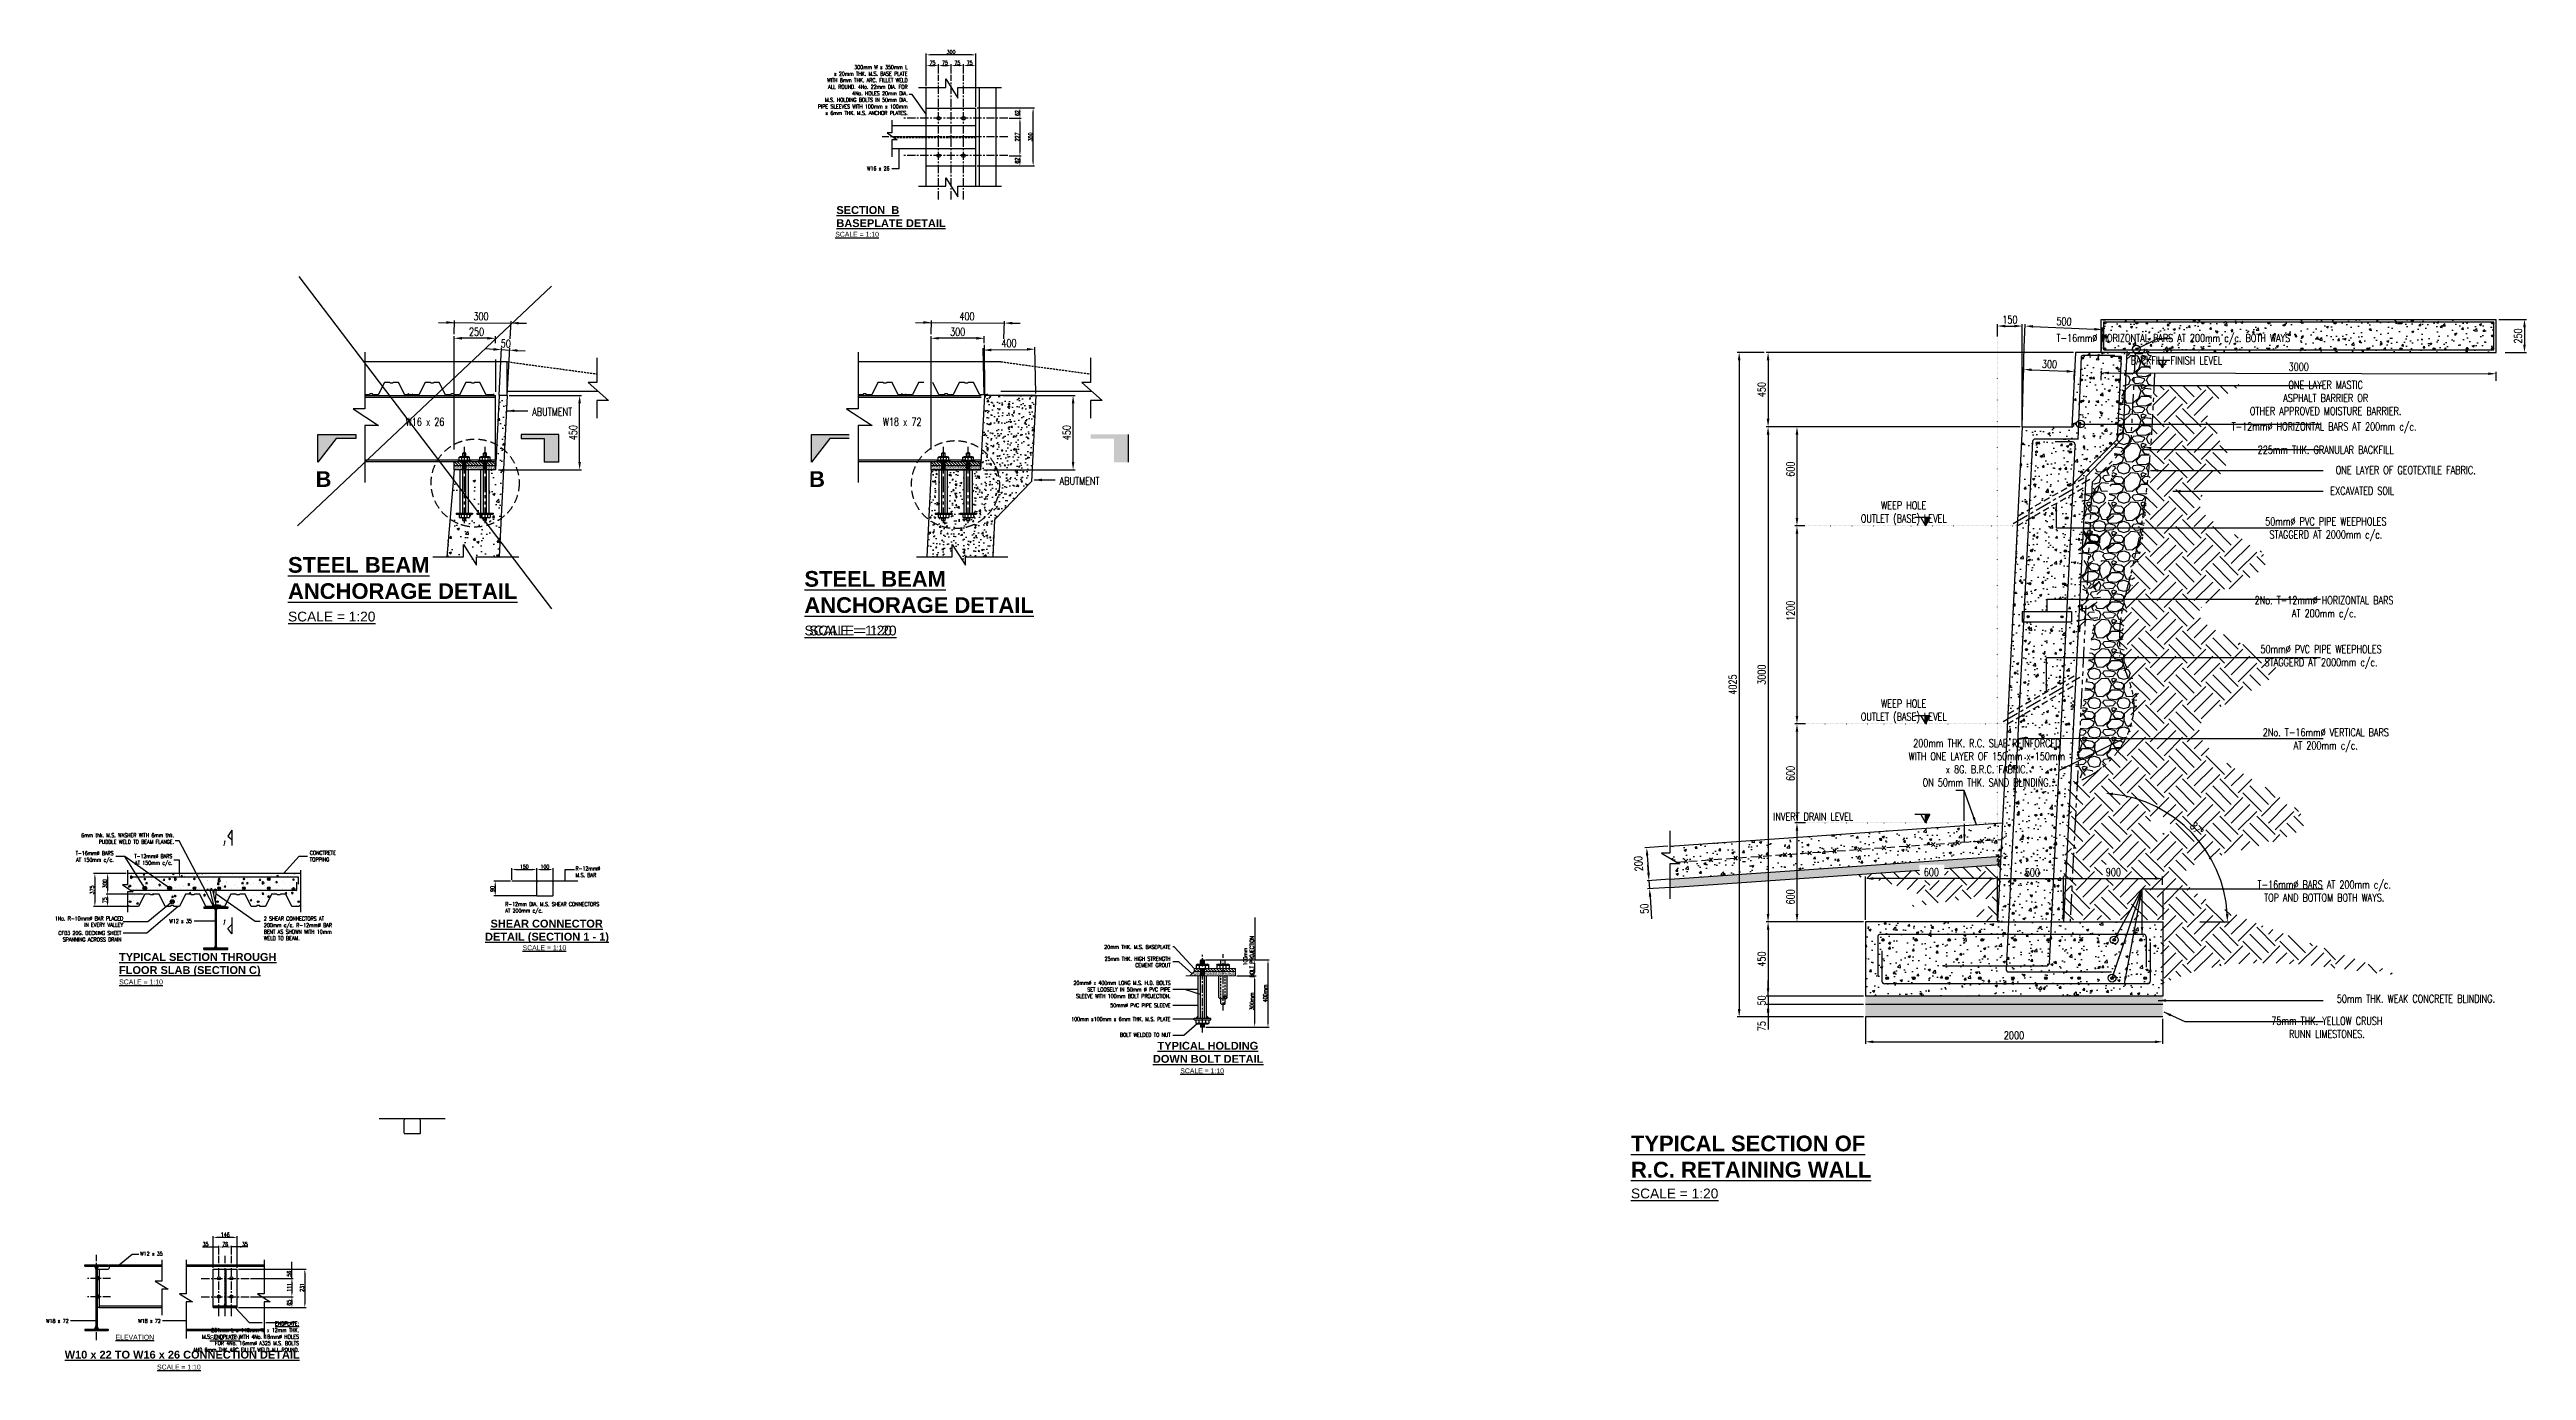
# Model space of a CAD drawing. Header units: millimetres. Extents: x -605628 to 223188, y -4937 to 493520.
# Drawn here: x -352494 to -337496, y 406897 to 414899 of the extents above; entities that cross this region are included whole.
import ezdxf

# ---------------------------------------------------------------- set-up
doc = ezdxf.new("R2010")
doc.units = ezdxf.units.MM
doc.header["$LTSCALE"] = 100
doc.header["$MEASUREMENT"] = 0
doc.header["$PDMODE"] = 3
doc.header["$PDSIZE"] = -0.5
for name, pattern in [('CENTER', [2, 1.25, -0.25, 0.25, -0.25]), ('CENTER2', [1.125, 0.75, -0.125, 0.125, -0.125]), ('DASHED', [0.75, 0.5, -0.25]), ('DOT', [0.25, 0, -0.25]), ('HIDDEN', [0.375, 0.25, -0.125]), ('PHANTOM', [2.5, 1.25, -0.25, 0.25, -0.25, 0.25, -0.25]), ('PHANTOM2', [1.25, 0.625, -0.125, 0.125, -0.125, 0.125, -0.125])]:
    doc.linetypes.add(name, pattern=pattern)
doc.layers.get('Defpoints').update_dxf_attribs({"color": 1})
for name, color, linetype in [('BARS', 5, 'Continuous'), ('BEAM', 7, 'Continuous'), ('CFD-3', 3, 'Continuous'), ('Column', 2, 'Continuous'), ('DIM', 3, 'Continuous'), ('Grid-line', 8, 'CENTER'), ('h.d bolt', 3, 'Continuous'), ('Hatchconc', 9, 'Continuous'), ('S-Dim', 1, 'Continuous'), ('S-GRID', 8, 'CENTER2'), ('S-Hatch', 8, 'Continuous'), ('S-Text', 2, 'Continuous'), ('ST-FOOTING', 4, 'HIDDEN'), ('ST-HATCH', 8, 'Continuous'), ('ST-REBARS', 3, 'Continuous'), ('STL-OBJT', 4, 'Continuous'), ('TITLE', 2, 'Continuous'), ('VENT-PIPE', 8, 'Continuous')]:
    doc.layers.add(name, color=color, linetype=linetype)
doc.layers.add('S-BOLT HATCH', color=1, linetype='Continuous', lineweight=18)
doc.styles.add('ROMANT', font='ROMANT.shx', dxfattribs={"width": 0.7, "oblique": 15, "height": 36})
doc.styles.add('Roomname', font='sanss___.ttf')
doc.styles.add('SKEL 1_10xp', font='romans.shx', dxfattribs={"width": 0.75, "height": 23.8})
doc.styles.add('SKEL 1_20xp', font='romans.shx', dxfattribs={"width": 0.75, "height": 47.6})
doc.dimstyles.new('SKEL 1_10xp', dxfattribs={"dimscale": 0, "dimtxt": 23.8, "dimasz": 23.8, "dimexe": 8, "dimexo": 8, "dimgap": 5, "dimtad": 1, "dimdec": 0, "dimzin": 3, "dimdsep": 46, "dimtxsty": 'SKEL 1_10xp', "dimcen": 0.09, "dimclrd": 1, "dimclre": 1, "dimclrt": 2, "dimadec": 0, "dimazin": 0, "dimtfac": 1, "dimtdec": 0, "dimtmove": 1, "dimatfit": 3, "dimfxl": 18, "dimtolj": 1, "dimtzin": 0, "dimlwd": -1, "dimlwe": -1, "dimarcsym": 0})
doc.dimstyles.new('SKEL 1_20xp', dxfattribs={"dimtxt": 47.6, "dimasz": 47.6, "dimexe": 12, "dimexo": 12, "dimgap": 15, "dimtad": 1, "dimdec": 0, "dimtxsty": 'SKEL 1_20xp', "dimcen": 4, "dimdle": 1, "dimclrd": 1, "dimclre": 1, "dimclrt": 2, "dimadec": 0, "dimazin": 0, "dimtfac": 1, "dimtdec": 0, "dimtix": 1, "dimtmove": 0, "dimatfit": 3, "dimfxl": 1.25, "dimarcsym": 0})
pattern_1 = [(45, (0, -111.0932), (-1.767766953, 1.767766953), [])]
pattern_2 = [(45, (-2959.325, 0), (-3.977475644, 3.977475644), [])]
pattern_3 = [(127.5, (-2959.325, -25.4), (-7.34119856, -0.240004694), [0, -5.7912, 0, -6.477, 0, -6.19125]), (97.5, (-2959.325, -25.4), (-10.7523765, 6.74284925), [0, -3.1242, 0, -5.2197, 0, -2.00025]), (57.5, (-2959.325, -30.086), (-0.021560994, 11.86488049), [0, -1.905, 0, -6.858, 0, -8.9535]), (47.5, (-2959.325, -30.086), (-3.3439439, 11.45334236), [0, -0.9525, 0, -4.4958, 0, -5.1435])]
pattern_4 = [(135, (-2959.325, 0), (-8.83883476, -8.83883476), [])]
pattern_5 = [(45, (-3084.325, 0), (-3.977475644, 3.977475644), [])]
pattern_6 = [(50, (0.07, 1.4), (143.452037, -12.550427), [15, -165]), (355, (0.07, 1.4), (-27.750267, 150.438427), [12, -132]), (100.451444, (12.02, 0.36), (115.70177, 137.887998), [12.74804, -140.228422]), (46.1842, (0.07, 41.4), (213.448266, -33.103856), [22.5, -247.5]), (96.635635, (17.86, 38.64), (186.93239, 194.82372), [19.12207, -210.34275]), (351.184164, (0.07, 41.4), (186.93239, 194.82372), [18, -198]), (21, (20.07, 31.4), (119.38141, -80.523778), [15, -165]), (326, (20.07, 31.4), (48.663066, 145.03001), [12, -132]), (71.451445, (30.02, 24.69), (168.044475, 64.50623), [12.748038, -140.228422]), (37.5, (0.07, 1.4), (2.431971, 66.578771), [0, -130.4, 0, -134, 0, -132.5]), (7.5, (0.07, 1.4), (52.6139075, 78.882342), [0, -76.4, 0, -127.4, 0, -50.5]), (327.5, (-44.53, 1.4), (106.764487, -4.5109743), [0, -50, 0, -156, 0, -207]), (317.5, (-64.53, 1.4), (116.637234, 20.020996), [0, -65, 0, -103.6, 0, -147])]
pattern_7 = [(50, (0, 0), (143.452037, -12.550427), [15, -165]), (355, (0, 0), (-27.750267, 150.438427), [12, -132]), (100.451444, (11.95, -1.05), (115.70177, 137.888), [12.74804, -140.228422]), (46.1842, (0, 40), (213.448266, -33.103856), [22.5, -247.5]), (96.635635, (17.79, 37.24), (186.93239, 194.82372), [19.12207, -210.34275]), (351.184164, (0, 40), (186.93239, 194.82372), [18, -198]), (21, (20, 30), (119.38141, -80.523778), [15, -165]), (326, (20, 30), (48.663066, 145.03001), [12, -132]), (71.451445, (29.95, 23.29), (168.044475, 64.50623), [12.748038, -140.228422]), (37.5, (0, 0), (2.431971, 66.578771), [0, -130.4, 0, -134, 0, -132.5]), (7.5, (0, 0), (52.6139075, 78.882342), [0, -76.4, 0, -127.4, 0, -50.5]), (327.5, (-44.6, 0), (106.764487, -4.5109743), [0, -50, 0, -156, 0, -207]), (317.5, (-64.6, 0), (116.637234, 20.020996), [0, -65, 0, -103.6, 0, -147])]
pattern_8 = [(45, (-33.6135, 0), (-3.977475644, 3.977475644), [])]
pattern_9 = [(127.5, (-21.1135, -25.4), (-7.34119856, -0.240004694), [0, -5.7912, 0, -6.477, 0, -6.19125]), (97.5, (-21.113, -25.4), (-10.7523765, 6.74284925), [0, -3.1242, 0, -5.2197, 0, -2.00025]), (57.5, (-21.1135, -30.086), (-0.021560994, 11.86488049), [0, -1.905, 0, -6.858, 0, -8.9535]), (47.5, (-21.113, -30.086), (-3.3439439, 11.45334236), [0, -0.9525, 0, -4.4958, 0, -5.1435])]
pattern_10 = [(135, (-21.113, 0), (-8.83883476, -8.83883476), [])]
pattern_11 = [(45, (-183.6135, 0), (-3.977475644, 3.977475644), [])]
pattern_12 = [(50, (73802.29, -10970.5), (136.279435, -11.922906), [14.25, -156.75]), (355, (73802.29, -10970.5), (-26.362753, 142.916505), [11.4, -125.4]), (100.451444, (73813.65, -10971.5), (109.91668, 130.993598), [12.110636, -133.217]), (46.1842, (73802.29, -10932.5), (202.775853, -31.448663), [21.375, -235.125]), (96.635635, (73819.19, -10935.13), (177.58577, 185.082534), [18.165965, -199.825614]), (351.184164, (73802.3, -10932.5), (177.58577, 185.082534), [17.1, -188.1]), (21, (73821.29, -10942), (113.41234, -76.49759), [14.25, -156.75]), (326, (73821.29, -10942), (46.229913, 137.77851), [11.4, -125.4]), (71.451445, (73830.74, -10948.38), (159.642252, 61.28092), [12.110636, -133.217]), (37.5, (73802.29, -10970.505), (2.3103725, 63.2498322), [0, -123.88, 0, -127.3, 0, -125.875]), (7.5, (73802.29, -10970.505), (49.983212, 74.938225), [0, -72.58, 0, -121.03, 0, -47.975]), (327.5, (73759.92, -10970.505), (101.426263, -4.2854256), [0, -47.5, 0, -148.2, 0, -196.65]), (317.5, (73740.92, -10970.505), (110.805372, 19.019947), [0, -61.75, 0, -98.42, 0, -139.65])]

msp = doc.modelspace()

# ---------------------------------------------------------------- texts
at = {"layer": 'DIM', "color": 5, "style": 'ROMANT', "oblique": 15, "width": 0.7}
for p in [(-351450.1, 410074.6), (-351450.1, 409597.3)]:
    msp.add_text('1', height=30, dxfattribs=at).set_placement(p)
at = {"layer": 'S-Dim', "color": 2, "attachment_point": 5}
for s, insert, char_height, rotation, style in [('300', (-349880.9, 413282.9), 47.6, 359.55614, 'SKEL 1_20xp'), ('{\\C5;400}', (-346938.6, 413282.9), 47.6, 359.55614, 'SKEL 1_20xp'), ('\\A1;375', (-352236, 409807.9), 23.8, 90, 'SKEL 1_10xp')]:
    msp.add_mtext(s, dxfattribs=dict(at, insert=insert, char_height=char_height, rotation=rotation, style=style))
at = {"layer": 'S-Dim', "color": 5, "char_height": 47.6, "attachment_point": 5}
for s, insert, style in [('WEEP HOLE \\POUTLET (BASE) LEVEL', (-341266.4, 412090), 'SKEL 1_10xp'), ('WEEP HOLE \\POUTLET (BASE) LEVEL', (-341266.4, 410889.3), 'SKEL 1_10xp'), ('200mm THK. R.C. SLAB REINFORCED\\PWITH ONE LAYER OF 150mm x 150mm\\Px 8G. B.R.C. FABRIC.\\PON 50mm THK. SAND BLINDING. ', (-340763.2, 410577.9), 'SKEL 1_10xp'), ('INVERT DRAIN LEVEL', (-341814.5, 410251.8), 'SKEL 1_10xp'), ('500', (-340487.9, 409913.4), 'SKEL 1_20xp')]:
    msp.add_mtext(s, dxfattribs=dict(at, insert=insert, style=style))
at = {"layer": 'S-Dim', "color": 5, "attachment_point": 5}
for s, insert, char_height, rotation, style in [('200', (-342872.7, 409967.1), 47.6, 93.9892, 'SKEL 1_20xp'), ('\\A1;300', (-352158.8, 409845.4), 23.8, 90, 'SKEL 1_10xp'), ('50', (-342836.6, 409694.1), 47.6, 93.9892, 'SKEL 1_20xp'), ('\\A1;100mm\\PBOLT PROJECTION', (-345233.3, 409403.9), 23.8, 90, 'SKEL 1_10xp'), ('50', (-342126.7, 409138.7), 47.6, 90, 'SKEL 1_20xp'), ('75', (-342126.7, 408982.5), 47.6, 90, 'SKEL 1_20xp')]:
    msp.add_mtext(s, dxfattribs=dict(at, insert=insert, char_height=char_height, rotation=rotation, style=style))
at = {"layer": 'S-Text', "color": 5, "style": 'SKEL 1_20xp'}
for s, insert, char_height, attachment_point in [('\\A1;300mm W x 350mm L\\Px 20mm THK. M.S. BASE PLATE\\PWITH 8mm THK. ARC. FILLET WELD\\PALL ROUND. 4No. 22mm DIA. FOR\\P4No. HOLES 20mm DIA.\\PM.S. HOLDING BOLTS IN 50mm DIA.\\PPIPE SLEEVES WITH 100mm x 100mm\\Px 6mm THK. M.S. ANCHOR PLATES.', (-347298.1, 414653.5), 23.8, 6), ('\\A1;W16 x 26', (-347407.5, 414179.1), 23.8, 6), ('\\A1;T-16mm∅ HORIZONTAL BARS AT 200mm c/c. BOTH WAYS', (-339634.1, 413143.4), 47.6, 5), ('\\A1;BACKFILL FINISH LEVEL', (-339615, 413015.3), 47.6, 5), ('\\A1;ONE LAYER MASTIC \\PASPHALT BARRIER OR \\POTHER APPROVED MOISTURE BARRIER.', (-338711.9, 412788.1), 47.6, 5), ('\\A1;W18 x 72', (-347331, 412643.9), 47.6, 5), ('\\A1;T-12mm∅ HORIZONTAL BARS AT 200mm c/c.', (-338721.6, 412607.3), 47.6, 5), ('\\A1;225mm THK. GRANULAR BACKFILL', (-338711.9, 412474.3), 47.6, 5), ('\\A1;ABUTMENT', (-346256.6, 412285.7), 47.6, 5), ('\\A1;ONE LAYER OF GEOTEXTILE FABRIC.', (-338227.1, 412351.3), 47.6, 5), ('\\A1;EXCAVATED SOIL', (-338490.2, 412225.8), 47.6, 5), ('\\A1;50mm∅ PVC PIPE WEEPHOLES\\PSTAGGERD AT 2000mm c/c.', (-338710.7, 411992.7), 47.6, 5), ('\\A1;2No. T-12mm∅ HORIZONTAL BARS \\PAT 200mm c/c.', (-338721.6, 411515.3), 47.6, 5), ('\\A1;50mm∅ PVC PIPE WEEPHOLES\\PSTAGGERD AT 2000mm c/c.', (-338739.6, 411219), 47.6, 5), ('\\A1;2No. T-16mm∅ VERTICAL BARS\\PAT 200mm c/c.', (-338711, 410715), 47.6, 5), ('T-16mm%%C BARS \\PAT 150mm c/c.', (-352105.7, 410006.5), 23.8, 6), ('\\A1;6mm thk. M.S. WASHER WITH 6mm thk.\\PPUDDLE WELD TO BEAM FLANGE.', (-351739.4, 410119.2), 23.8, 6), ('CONCTRETE\\PTOPPING', (-350917.6, 410012.5), 23.8, 4), ('T-12mm%%C BARS \\PAT 150mm c/c.', (-351750, 409988.3), 23.8, 6), ('\\A1;T-16mm∅ BARS AT 200mm c/c.\\PTOP AND BOTTOM BOTH WAYS.', (-338720.6, 409800.9), 47.6, 5), ('1No. R-10mm∅ BAR PLACED\\PIN EVERY VALLEY', (-352047.8, 409615.7), 23.8, 6), ('\\A1;W12 x 35', (-351631.7, 409619.6), 23.8, 6), ('CFD3 20G. DECKING SHEET\\PSPANNING ACROSS DRAIN', (-352058.1, 409527.1), 23.8, 6), ('20mm THK. M.S. BASEPLATE', (-345706.1, 409462.5), 23.8, 6), ('25mm THK. HIGH STRENGTH\\PCEMENT GROUT', (-345706.1, 409371.6), 23.8, 6), ('\\A1;20mm∅ x 400mm LONG M.S. H.D. BOLTS\\PSET LOOSELY IN 50mm ∅ PVC PIPE\\PSLEEVE WITH 100mm BOLT PROJECTION.', (-345706.1, 409204.8), 23.8, 6), ('\\A1;50mm THK. WEAK CONCRETE BLINDING.', (-338165.3, 409148.7), 47.6, 5), ('\\A1;100mm x100mm x 6mm THK. M.S. PLATE', (-345706.1, 409025.7), 23.8, 6), ('50mm%%C PVC PIPE SLEEVE', (-345706.1, 409109.1), 23.8, 6), ('75mm THK. YELLOW CRUSH\\PRUNN LIMESTONES.', (-338704.3, 408975), 47.6, 5), ('BOLT WELDED TO NUT', (-345706.1, 408930.3), 23.8, 6), ('\\A1;W12 x 35', (-351808.3, 407604.4), 23.8, 6)]:
    msp.add_mtext(s, dxfattribs=dict(at, insert=insert, char_height=char_height, attachment_point=attachment_point))
at = {"layer": 'S-Text', "color": 5, "attachment_point": 1}
for s, insert, char_height, width, style in [('{\\LSCALE = 1:10} ', (-347736, 413794.9), 29.75, 301.294, 'Roomname'), ('R-12mm%%C\\PM.S. BAR', (-349308.6, 409949.8), 23.8, 570.293, 'SKEL 1_20xp'), ('R-12mm DIA. M.S. SHEAR CONNECTORS  AT 200mm c/c.', (-349734.6, 409734.1), 23.8, 570.293, 'SKEL 1_20xp'), ('2 SHEAR CONNECTORS AT\\P200mm c/c. R-12mm%%C BAR\\PBENT AS SHOWN WITH 10mm\\PWELD TO BEAM.', (-351196.2, 409646.1), 23.8, 587.52, 'SKEL 1_20xp'), ('{\\LSCALE = 1:10} ', (-349629.4, 409472.5), 29.75, 301.294, 'Roomname'), ('{\\LSCALE = 1:10} ', (-352071.7, 409265.6), 29.75, 301.294, 'Roomname'), ('{\\LSCALE = 1:10} ', (-345646.9, 408726.9), 29.75, 301.294, 'Roomname'), ('{\\LSCALE = 1:20} ', (-342918.1, 407999), 59.5, 602.588, 'Roomname'), ('{\\LSCALE = 1:20} ', (-342918.1, 407999), 59.5, 602.588, 'Roomname'), ('{\\LSCALE = 1:10} ', (-351842.5, 406932.6), 29.75, 301.294, 'Roomname')]:
    msp.add_mtext(s, dxfattribs=dict(at, insert=insert, char_height=char_height, width=width, style=style))
at = {"layer": 'S-Text', "char_height": 47.6, "attachment_point": 5, "style": 'SKEL 1_20xp'}
for s, insert in [('\\A1;W16 x 26', (-350219.9, 412643.9)), ('\\A1;ABUTMENT', (-349450, 412704.3))]:
    msp.add_mtext(s, dxfattribs=dict(at, insert=insert))
at = {"layer": 'S-Text', "char_height": 59.5, "width": 602.588, "attachment_point": 1, "style": 'Roomname'}
for s, insert in [('{\\LSCALE = 1:20} ', (-351049.5, 411494)), ('{\\L\\C5;SCALE = 1:20\\l }', (-347922.8, 411409.3)), ('{\\L\\C5;SCALE = 1:20\\l }', (-347893.9, 411409.3))]:
    msp.add_mtext(s, dxfattribs=dict(at, insert=insert))
at = {"layer": 'ST-HATCH', "color": 5, "char_height": 23.8, "attachment_point": 6, "style": 'SKEL 1_20xp'}
for s, insert in [('\\A1;W18 x 72', (-352378, 407196.8)), ('\\A1;W18 x 72', (-351820.3, 407196.8)), ('\\A1;{\\LENDPLATE:\\P}231mm L x 146mm W x 12mm THK.\\PM.S. ENDPLATE WITH 4No. 18mm∅ HOLES\\PFOR 4No. 16mm∅ A325 M.S. BOLTS\\PAND 8mm THK ARC FILLET WELD ALL ROUND. ', (-350982.7, 407101.5))]:
    msp.add_mtext(s, dxfattribs=dict(at, insert=insert))
at = {"layer": 'ST-HATCH', "color": 5, "attachment_point": 1, "style": 'Roomname'}
for s, insert, char_height, width in [('{\\LELEVATION}', (-352093.7, 407113.3), 29.75, 301.294), ('{\\LSECTION}', (-351523.9, 407111.2), 29.75, 301.294), ('\\A1;\\pi2426;{\\fSansSerif|b1|i0|c2|p2;\\LW10 x 22 TO W16 x 26 CONNECTION DETAIL}', (-354827.6, 407016.5), 47.6, 6245.899)]:
    msp.add_mtext(s, dxfattribs=dict(at, insert=insert, char_height=char_height, width=width))
at = {"layer": 'TITLE', "color": 5, "attachment_point": 1, "style": 'Roomname'}
for s, insert, char_height, width in [('\\A1;{\\fSansSerif|b1|i0|c2|p2;\\LSECTION  B\\PBASEPLATE DETAIL}', (-347729.1, 413950.5), 47.6, 6245.899), ('\\A1;{\\fSansSerif|b1|i0|c2|p2;\\LSTEEL BEAM\\PANCHORAGE DETAIL}', (-347922.9, 411740.1), 95.2, 12491.798), ('\\A1;\\pi2791.8;{\\fSansSerif|b1|i0|c2|p2;\\LSHEAR CONNECTOR\\P\\pi2758.8;DETAIL (SECTION 1 - 1)}', (-352615.2, 409627.9), 47.6, 6245.899), ('\\A1;{\\fSansSerif|b1|i0|c2|p2;\\LTYPICAL SECTION THROUGH\\PFLOOR SLAB (SECTION C)}', (-352072.8, 409425.7), 47.6, 6245.899), ('\\A1;\\pi2826.2;{\\fSansSerif|b1|i0|c2|p2;\\LTYPICAL HOLDING\\P\\pi2798.2;DOWN BOLT DETAIL}', (-348610.8, 408887.8), 47.6, 6245.899), ('\\A1;{\\fSansSerif|b1|i0|c2|p2;\\LTYPICAL SECTION OF\\PR.C. RETAINING WALL}', (-342918.2, 408319.8), 95.2, 12491.798), ('\\A1;{\\fSansSerif|b1|i0|c2|p2;\\LTYPICAL SECTION OF\\PR.C. RETAINING WALL}', (-342918.2, 408319.8), 95.2, 12491.798)]:
    msp.add_mtext(s, dxfattribs=dict(at, insert=insert, char_height=char_height, width=width))
at = {"layer": 'TITLE', "char_height": 95.2, "width": 12491.798, "attachment_point": 1, "style": 'Roomname'}
for s, insert in [('\\A1;{\\fSansSerif|b1|i0|c2|p2;B}', (-350882.8, 412344.5)), ('\\A1;{\\fSansSerif|b1|i0|c2|p2;\\C5;B}', (-347894.6, 412344.5)), ('\\A1;{\\fSansSerif|b1|i0|c2|p2;\\LSTEEL BEAM\\PANCHORAGE DETAIL}', (-351049.7, 411824.8))]:
    msp.add_mtext(s, dxfattribs=dict(at, insert=insert))

# ---------------------------------------------------------------- blocks, each defined once
blk = doc.blocks.new('CFD')
at = {"layer": 'Column'}
for p, q in [((0, 0), (0.25, -0.25)), ((2.25, -0.25), (4, 3.25)), ((4, 3.25), (5.5, 3.25)), ((5.5, 3.25), (5.62, 3)), ((5.62, 3), (6.37, 3)), ((6.37, 3), (6.5, 3.25)), ((6.5, 3.25), (8, 3.25)), ((8, 3.25), (9.75, -0.25)), ((13.75, -0.25), (15.5, 3.25)), ((15.5, 3.25), (17, 3.25)), ((17, 3.25), (17.13, 3)), ((17.13, 3), (17.88, 3)), ((17.88, 3), (18, 3.25)), ((18, 3.25), (19.5, 3.25)), ((19.5, 3.25), (21.25, -0.25)), ((23.75, -0.25), (24.3, 0)), ((24.3, 0), (24.5, -0.25)), ((0.25, -0.25), (2.25, -0.25)), ((9.75, -0.25), (11.25, -0.25)), ((11.25, -0.25), (11.38, 0)), ((11.38, 0), (12.13, 0)), ((12.13, 0), (12.25, -0.25)), ((12.25, -0.25), (13.75, -0.25)), ((21.25, -0.25), (23.75, -0.25))]:
    blk.add_line(p, q, dxfattribs=at)
blk = doc.blocks.new('*D26')
at = {"layer": 'Defpoints', "color": 0, "transparency": 16777216}
for p in [(-351916, 409783), (-352142, 409708), (-352008, 409708)]:
    blk.add_point(p, dxfattribs=at)
at = {"layer": 'S-Dim', "color": 1, "transparency": 16777216}
for p, q in [((-351924, 409783), (-352150, 409783)), ((-352142, 409759), (-352142, 409732)), ((-352016, 409708), (-352150, 409708))]:
    blk.add_line(p, q, dxfattribs=at)
for points in [[(-352146, 409759), (-352138, 409759), (-352142, 409783)], [(-352146, 409732), (-352138, 409732), (-352142, 409708)]]:
    blk.add_solid(points, dxfattribs=at)
at = {"layer": 'S-Dim', "color": 2, "transparency": 16777216, "insert": (-352159, 409746), "char_height": 23.8, "attachment_point": 5, "rotation": 90, "style": 'SKEL 1_10xp'}
blk.add_mtext('\\A1;75', dxfattribs=at)
blk = doc.blocks.new('*D35')
at = {"layer": 'Defpoints', "color": 0, "transparency": 16777216}
for p in [(-345197, 409289), (-345500, 408977), (-345197, 408977)]:
    blk.add_point(p, dxfattribs=at)
at = {"layer": 'S-Dim', "color": 1, "transparency": 16777216}
for p, q in [((-345197, 409265), (-345197, 409001)), ((-345492, 408977), (-345189, 408977))]:
    blk.add_line(p, q, dxfattribs=at)
for points in [[(-345200, 409265), (-345193, 409265), (-345197, 409289)], [(-345200, 409001), (-345193, 409001), (-345197, 408977)]]:
    blk.add_solid(points, dxfattribs=at)
at = {"layer": 'S-Dim', "color": 5, "transparency": 16777216, "insert": (-345213, 409133), "char_height": 23.8, "attachment_point": 5, "rotation": 90, "style": 'SKEL 1_10xp'}
blk.add_mtext('\\A1;300mm', dxfattribs=at)
blk = doc.blocks.new('*D36')
at = {"layer": 'Defpoints', "color": 0, "transparency": 16777216}
for p in [(-345116, 409384), (-345420, 408977), (-345116, 408977)]:
    blk.add_point(p, dxfattribs=at)
at = {"layer": 'S-Dim', "color": 1, "transparency": 16777216}
for p, q in [((-345116, 409360), (-345116, 409001)), ((-345412, 408977), (-345108, 408977))]:
    blk.add_line(p, q, dxfattribs=at)
for points in [[(-345120, 409360), (-345112, 409360), (-345116, 409384)], [(-345120, 409001), (-345112, 409001), (-345116, 408977)]]:
    blk.add_solid(points, dxfattribs=at)
at = {"layer": 'S-Dim', "color": 5, "transparency": 16777216, "insert": (-345133, 409181), "char_height": 23.8, "attachment_point": 5, "rotation": 90, "style": 'SKEL 1_10xp'}
blk.add_mtext('\\A1;400mm', dxfattribs=at)
blk = doc.blocks.new('*D37')
at = {"layer": 'Defpoints', "color": 0, "transparency": 16777216}
for p in [(-347110, 414745), (-347035, 414802), (-347035, 414745)]:
    blk.add_point(p, dxfattribs=at)
at = {"layer": 'S-Dim', "color": 1, "transparency": 16777216}
for p, q in [((-347110, 414753), (-347110, 414810)), ((-347086, 414802), (-347059, 414802)), ((-347035, 414753), (-347035, 414810))]:
    blk.add_line(p, q, dxfattribs=at)
for points in [[(-347086, 414806), (-347086, 414798), (-347110, 414802)], [(-347059, 414806), (-347059, 414798), (-347035, 414802)]]:
    blk.add_solid(points, dxfattribs=at)
at = {"layer": 'S-Dim', "color": 2, "transparency": 16777216, "insert": (-347072, 414819), "char_height": 23.8, "attachment_point": 5, "style": 'SKEL 1_10xp'}
blk.add_mtext('\\A1;{\\C5;75}', dxfattribs=at)
blk = doc.blocks.new('*D38')
at = {"layer": 'Defpoints', "color": 0, "transparency": 16777216}
for p in [(-347035, 414802), (-347035, 414745), (-346960, 414745)]:
    blk.add_point(p, dxfattribs=at)
at = {"layer": 'S-Dim', "color": 1, "transparency": 16777216}
for p, q in [((-347035, 414753), (-347035, 414810)), ((-346984, 414802), (-347011, 414802)), ((-346960, 414753), (-346960, 414810))]:
    blk.add_line(p, q, dxfattribs=at)
for points in [[(-347011, 414806), (-347011, 414798), (-347035, 414802)], [(-346984, 414806), (-346984, 414798), (-346960, 414802)]]:
    blk.add_solid(points, dxfattribs=at)
at = {"layer": 'S-Dim', "color": 2, "transparency": 16777216, "insert": (-346997, 414819), "char_height": 23.8, "attachment_point": 5, "style": 'SKEL 1_10xp'}
blk.add_mtext('\\A1;{\\C5;75}', dxfattribs=at)
blk = doc.blocks.new('*D39')
at = {"layer": 'Defpoints', "color": 0, "transparency": 16777216}
for p in [(-347185, 414867), (-347185, 414669), (-346885, 414545)]:
    blk.add_point(p, dxfattribs=at)
at = {"layer": 'S-Dim', "color": 1, "transparency": 16777216}
for p, q in [((-347185, 414677), (-347185, 414875)), ((-346909, 414867), (-347161, 414867)), ((-346885, 414553), (-346885, 414875))]:
    blk.add_line(p, q, dxfattribs=at)
for points in [[(-347161, 414871), (-347161, 414863), (-347185, 414867)], [(-346909, 414871), (-346909, 414863), (-346885, 414867)]]:
    blk.add_solid(points, dxfattribs=at)
at = {"layer": 'S-Dim', "color": 2, "transparency": 16777216, "insert": (-347035, 414884), "char_height": 23.8, "attachment_point": 5, "style": 'SKEL 1_10xp'}
blk.add_mtext('\\A1;{\\C5;300}', dxfattribs=at)
blk = doc.blocks.new('*D40')
at = {"layer": 'Defpoints', "color": 0, "transparency": 16777216}
for p in [(-346885, 414545), (-346618, 414545), (-346691, 414483)]:
    blk.add_point(p, dxfattribs=at)
at = {"layer": 'S-Dim', "color": 1, "transparency": 16777216}
for p, q in [((-346877, 414545), (-346610, 414545)), ((-346683, 414483), (-346610, 414483)), ((-346618, 414507), (-346618, 414521))]:
    blk.add_line(p, q, dxfattribs=at)
for points in [[(-346622, 414521), (-346614, 414521), (-346618, 414545)], [(-346622, 414507), (-346614, 414507), (-346618, 414483)]]:
    blk.add_solid(points, dxfattribs=at)
at = {"layer": 'S-Dim', "color": 2, "transparency": 16777216, "insert": (-346635, 414514), "char_height": 23.8, "attachment_point": 5, "rotation": 90, "style": 'SKEL 1_10xp'}
blk.add_mtext('\\A1;{\\C5;62}', dxfattribs=at)
blk = doc.blocks.new('*D41')
at = {"layer": 'Defpoints', "color": 0, "transparency": 16777216}
for p in [(-346691, 414256), (-346885, 414195), (-346618, 414195)]:
    blk.add_point(p, dxfattribs=at)
at = {"layer": 'S-Dim', "color": 1, "transparency": 16777216}
for p, q in [((-346683, 414256), (-346610, 414256)), ((-346618, 414233), (-346618, 414219)), ((-346877, 414195), (-346610, 414195))]:
    blk.add_line(p, q, dxfattribs=at)
for points in [[(-346622, 414233), (-346614, 414233), (-346618, 414256)], [(-346622, 414219), (-346614, 414219), (-346618, 414195)]]:
    blk.add_solid(points, dxfattribs=at)
at = {"layer": 'S-Dim', "color": 2, "transparency": 16777216, "insert": (-346635, 414226), "char_height": 23.8, "attachment_point": 5, "rotation": 90, "style": 'SKEL 1_10xp'}
blk.add_mtext('\\A1;{\\C5;62}', dxfattribs=at)
blk = doc.blocks.new('*D42')
at = {"layer": 'Defpoints', "color": 0, "transparency": 16777216}
for p in [(-346691, 414483), (-346691, 414256), (-346618, 414256)]:
    blk.add_point(p, dxfattribs=at)
at = {"layer": 'S-Dim', "color": 1, "transparency": 16777216}
for p, q in [((-346683, 414483), (-346610, 414483)), ((-346618, 414460), (-346618, 414280)), ((-346683, 414256), (-346610, 414256))]:
    blk.add_line(p, q, dxfattribs=at)
for points in [[(-346622, 414460), (-346614, 414460), (-346618, 414483)], [(-346622, 414280), (-346614, 414280), (-346618, 414256)]]:
    blk.add_solid(points, dxfattribs=at)
at = {"layer": 'S-Dim', "color": 2, "transparency": 16777216, "insert": (-346635, 414370), "char_height": 23.8, "attachment_point": 5, "rotation": 90, "style": 'SKEL 1_10xp'}
blk.add_mtext('\\A1;{\\C5;227}', dxfattribs=at)
blk = doc.blocks.new('*D43')
at = {"layer": 'Defpoints', "color": 0, "transparency": 16777216}
for p in [(-346885, 414545), (-346538, 414545), (-346885, 414195)]:
    blk.add_point(p, dxfattribs=at)
at = {"layer": 'S-Dim', "color": 1, "transparency": 16777216}
for p, q in [((-346877, 414545), (-346530, 414545)), ((-346538, 414219), (-346538, 414521)), ((-346877, 414195), (-346530, 414195))]:
    blk.add_line(p, q, dxfattribs=at)
for points in [[(-346542, 414521), (-346534, 414521), (-346538, 414545)], [(-346542, 414219), (-346534, 414219), (-346538, 414195)]]:
    blk.add_solid(points, dxfattribs=at)
at = {"layer": 'S-Dim', "color": 2, "transparency": 16777216, "insert": (-346555, 414370), "char_height": 23.8, "attachment_point": 5, "rotation": 90, "style": 'SKEL 1_10xp'}
blk.add_mtext('\\A1;{\\C5;350}', dxfattribs=at)
blk = doc.blocks.new('*D54')
at = {"layer": 'Defpoints', "color": 0, "transparency": 16777216}
for p in [(-351357, 407511), (-351026, 407511), (-351284, 407455)]:
    blk.add_point(p, dxfattribs=at)
at = {"layer": 'S-Dim', "color": 1, "transparency": 16777216}
for p, q in [((-351349, 407511), (-351018, 407511)), ((-351026, 407455), (-351026, 407511)), ((-351276, 407455), (-351018, 407455))]:
    blk.add_line(p, q, dxfattribs=at)
at = {"layer": 'S-Dim', "color": 2, "transparency": 16777216, "insert": (-351043, 407483), "char_height": 23.8, "attachment_point": 5, "rotation": 90, "style": 'SKEL 1_10xp'}
blk.add_mtext('\\A1;{\\C5;56}', dxfattribs=at)
blk = doc.blocks.new('*D55')
at = {"layer": 'Defpoints', "color": 0, "transparency": 16777216}
for p in [(-351284, 407344), (-351357, 407279), (-351026, 407279)]:
    blk.add_point(p, dxfattribs=at)
at = {"layer": 'ST-HATCH', "color": 1, "transparency": 16777216}
for p, q in [((-351276, 407344), (-351018, 407344)), ((-351349, 407279), (-351018, 407279)), ((-351026, 407320), (-351026, 407303))]:
    blk.add_line(p, q, dxfattribs=at)
for points in [[(-351030, 407320), (-351022, 407320), (-351026, 407344)], [(-351030, 407303), (-351022, 407303), (-351026, 407279)]]:
    blk.add_solid(points, dxfattribs=at)
at = {"layer": 'ST-HATCH', "color": 2, "transparency": 16777216, "insert": (-351043, 407307), "char_height": 23.8, "attachment_point": 5, "rotation": 90, "style": 'SKEL 1_10xp'}
blk.add_mtext('\\A1;{\\C5;65}', dxfattribs=at)
blk = doc.blocks.new('*D56')
at = {"layer": 'Defpoints', "color": 0, "transparency": 16777216}
for p in [(-351284, 407455), (-351284, 407344), (-351026, 407344)]:
    blk.add_point(p, dxfattribs=at)
at = {"layer": 'S-Dim', "color": 1, "transparency": 16777216}
for p, q in [((-351276, 407455), (-351018, 407455)), ((-351276, 407344), (-351018, 407344)), ((-351026, 407431), (-351026, 407368))]:
    blk.add_line(p, q, dxfattribs=at)
for points in [[(-351030, 407431), (-351022, 407431), (-351026, 407455)], [(-351030, 407368), (-351022, 407368), (-351026, 407344)]]:
    blk.add_solid(points, dxfattribs=at)
at = {"layer": 'S-Dim', "color": 2, "transparency": 16777216, "insert": (-351043, 407400), "char_height": 23.8, "attachment_point": 5, "rotation": 90, "style": 'SKEL 1_10xp'}
blk.add_mtext('\\A1;{\\C5;111}', dxfattribs=at)
blk = doc.blocks.new('*D57')
at = {"layer": 'Defpoints', "color": 0, "transparency": 16777216}
for p in [(-351357, 407511), (-351357, 407279), (-350948, 407279)]:
    blk.add_point(p, dxfattribs=at)
at = {"layer": 'S-Dim', "color": 1, "transparency": 16777216}
for p, q in [((-351349, 407511), (-350940, 407511)), ((-350948, 407487), (-350948, 407303)), ((-351349, 407279), (-350940, 407279))]:
    blk.add_line(p, q, dxfattribs=at)
for points in [[(-350952, 407487), (-350944, 407487), (-350948, 407511)], [(-350952, 407303), (-350944, 407303), (-350948, 407279)]]:
    blk.add_solid(points, dxfattribs=at)
at = {"layer": 'S-Dim', "color": 2, "transparency": 16777216, "insert": (-350965, 407400), "char_height": 23.8, "attachment_point": 5, "rotation": 90, "style": 'SKEL 1_10xp'}
blk.add_mtext('\\A1;{\\C5;231}', dxfattribs=at)
blk = doc.blocks.new('*D58')
at = {"layer": 'Defpoints', "color": 0, "transparency": 16777216}
for p in [(-351468, 407645), (-351503, 407511), (-351468, 407591)]:
    blk.add_point(p, dxfattribs=at)
at = {"layer": 'S-Dim', "color": 1, "transparency": 16777216}
for p, q in [((-351568, 407645), (-351503, 407645)), ((-351503, 407519), (-351503, 407653)), ((-351503, 407645), (-351468, 407645)), ((-351503, 407645), (-351468, 407645)), ((-351468, 407599), (-351468, 407653))]:
    blk.add_line(p, q, dxfattribs=at)
at = {"layer": 'S-Dim', "color": 2, "transparency": 16777216, "insert": (-351549, 407662), "char_height": 23.8, "attachment_point": 5, "style": 'SKEL 1_10xp'}
blk.add_mtext('\\A1;{\\C5;35}', dxfattribs=at)
blk = doc.blocks.new('*D59')
at = {"layer": 'Defpoints', "color": 0, "transparency": 16777216}
for p in [(-351392, 407645), (-351392, 407591), (-351357, 407511)]:
    blk.add_point(p, dxfattribs=at)
at = {"layer": 'S-Dim', "color": 1, "transparency": 16777216}
for p, q in [((-351392, 407599), (-351392, 407653)), ((-351357, 407645), (-351392, 407645)), ((-351357, 407645), (-351392, 407645)), ((-351357, 407519), (-351357, 407653)), ((-351292, 407645), (-351357, 407645))]:
    blk.add_line(p, q, dxfattribs=at)
at = {"layer": 'S-Dim', "color": 2, "transparency": 16777216, "insert": (-351311, 407662), "char_height": 23.8, "attachment_point": 5, "style": 'SKEL 1_10xp'}
blk.add_mtext('\\A1;{\\C5;35}', dxfattribs=at)
blk = doc.blocks.new('*D60')
at = {"layer": 'Defpoints', "color": 0, "transparency": 16777216}
for p in [(-351468, 407645), (-351468, 407591), (-351392, 407591)]:
    blk.add_point(p, dxfattribs=at)
at = {"layer": 'S-Dim', "color": 1, "transparency": 16777216}
for p, q in [((-351468, 407599), (-351468, 407653)), ((-351416, 407645), (-351444, 407645)), ((-351392, 407599), (-351392, 407653))]:
    blk.add_line(p, q, dxfattribs=at)
for points in [[(-351444, 407649), (-351444, 407641), (-351468, 407645)], [(-351416, 407649), (-351416, 407641), (-351392, 407645)]]:
    blk.add_solid(points, dxfattribs=at)
at = {"layer": 'S-Dim', "color": 2, "transparency": 16777216, "insert": (-351430, 407662), "char_height": 23.8, "attachment_point": 5, "style": 'SKEL 1_10xp'}
blk.add_mtext('\\A1;{\\C5;76}', dxfattribs=at)
blk = doc.blocks.new('*D61')
at = {"layer": 'Defpoints', "color": 0, "transparency": 16777216}
for p in [(-351503, 407703), (-351503, 407511), (-351357, 407511)]:
    blk.add_point(p, dxfattribs=at)
at = {"layer": 'S-Dim', "color": 1, "transparency": 16777216}
for p, q in [((-351503, 407519), (-351503, 407711)), ((-351381, 407703), (-351479, 407703)), ((-351357, 407519), (-351357, 407711))]:
    blk.add_line(p, q, dxfattribs=at)
for points in [[(-351479, 407707), (-351479, 407699), (-351503, 407703)], [(-351381, 407707), (-351381, 407699), (-351357, 407703)]]:
    blk.add_solid(points, dxfattribs=at)
at = {"layer": 'S-Dim', "color": 2, "transparency": 16777216, "insert": (-351430, 407720), "char_height": 23.8, "attachment_point": 5, "style": 'SKEL 1_10xp'}
blk.add_mtext('\\A1;{\\C5;146}', dxfattribs=at)
blk = doc.blocks.new('*D67')
at = {"layer": 'Defpoints', "color": 0, "transparency": 16777216}
for p in [(-349444, 409932), (-349544, 409848), (-349444, 409852)]:
    blk.add_point(p, dxfattribs=at)
at = {"layer": 'S-Dim', "color": 1, "transparency": 16777216}
for p, q in [((-349544, 409856), (-349544, 409940)), ((-349520, 409932), (-349468, 409932)), ((-349444, 409860), (-349444, 409940))]:
    blk.add_line(p, q, dxfattribs=at)
for points in [[(-349520, 409936), (-349520, 409928), (-349544, 409932)], [(-349468, 409936), (-349468, 409928), (-349444, 409932)]]:
    blk.add_solid(points, dxfattribs=at)
at = {"layer": 'S-Dim', "color": 5, "transparency": 16777216, "insert": (-349494, 409949), "char_height": 23.8, "attachment_point": 5, "style": 'SKEL 1_10xp'}
blk.add_mtext('\\A1;100', dxfattribs=at)
blk = doc.blocks.new('*D68')
at = {"layer": 'Defpoints', "color": 0, "transparency": 16777216}
for p in [(-349544, 409932), (-349694, 409862), (-349544, 409848)]:
    blk.add_point(p, dxfattribs=at)
at = {"layer": 'S-Dim', "color": 1, "transparency": 16777216}
for p, q in [((-349694, 409870), (-349694, 409940)), ((-349670, 409932), (-349568, 409932)), ((-349544, 409856), (-349544, 409940))]:
    blk.add_line(p, q, dxfattribs=at)
for points in [[(-349670, 409936), (-349670, 409928), (-349694, 409932)], [(-349568, 409936), (-349568, 409928), (-349544, 409932)]]:
    blk.add_solid(points, dxfattribs=at)
at = {"layer": 'S-Dim', "color": 5, "transparency": 16777216, "insert": (-349619, 409949), "char_height": 23.8, "attachment_point": 5, "style": 'SKEL 1_10xp'}
blk.add_mtext('\\A1;150', dxfattribs=at)
blk = doc.blocks.new('*D69')
at = {"layer": 'Defpoints', "color": 0, "transparency": 16777216}
for p in [(-349795, 409772), (-349694, 409862), (-349538, 409772)]:
    blk.add_point(p, dxfattribs=at)
at = {"layer": 'S-Dim', "color": 1, "transparency": 16777216}
for p, q in [((-349702, 409862), (-349803, 409862)), ((-349546, 409772), (-349803, 409772)), ((-349795, 409838), (-349795, 409795))]:
    blk.add_line(p, q, dxfattribs=at)
for points in [[(-349799, 409838), (-349791, 409838), (-349795, 409862)], [(-349799, 409795), (-349791, 409795), (-349795, 409772)]]:
    blk.add_solid(points, dxfattribs=at)
at = {"layer": 'S-Dim', "color": 5, "transparency": 16777216, "insert": (-349812, 409814), "char_height": 23.8, "attachment_point": 5, "rotation": 90, "style": 'SKEL 1_10xp'}
blk.add_mtext('\\A1;90', dxfattribs=at)
blk = doc.blocks.new('*D81')
at = {"layer": 'Defpoints', "color": 0, "transparency": 16777216}
for p in [(-349722, 412803), (-349284, 412803), (-349788, 412353)]:
    blk.add_point(p, dxfattribs=at)
at = {"layer": 'S-Dim', "color": 1, "lineweight": -2, "transparency": 16777216}
for p, q in [((-349710, 412803), (-349272, 412803)), ((-349284, 412401), (-349284, 412756)), ((-349776, 412353), (-349272, 412353))]:
    blk.add_line(p, q, dxfattribs=at)
at = {"layer": 'S-Dim', "color": 1, "transparency": 16777216}
for points in [[(-349292, 412756), (-349276, 412756), (-349284, 412803)], [(-349292, 412401), (-349276, 412401), (-349284, 412353)]]:
    blk.add_solid(points, dxfattribs=at)
at = {"layer": 'S-Dim', "color": 2, "transparency": 16777216, "insert": (-349323, 412578), "char_height": 47.6, "attachment_point": 5, "rotation": 90, "style": 'SKEL 1_20xp'}
blk.add_mtext('450', dxfattribs=at)
blk = doc.blocks.new('*D82')
at = {"layer": 'Defpoints', "color": 0, "transparency": 16777216}
for p in [(-350044, 413150), (-349794, 413109), (-350044, 412464)]:
    blk.add_point(p, dxfattribs=at)
at = {"layer": 'S-Dim', "color": 1, "lineweight": -2, "transparency": 16777216}
for p, q in [((-350044, 412476), (-350044, 413162)), ((-349842, 413150), (-349997, 413150)), ((-349794, 413121), (-349794, 413162))]:
    blk.add_line(p, q, dxfattribs=at)
at = {"layer": 'S-Dim', "color": 1, "transparency": 16777216}
for points in [[(-349997, 413158), (-349997, 413142), (-350044, 413150)], [(-349842, 413158), (-349842, 413142), (-349794, 413150)]]:
    blk.add_solid(points, dxfattribs=at)
at = {"layer": 'S-Dim', "color": 2, "transparency": 16777216, "insert": (-349908, 413189), "char_height": 47.6, "attachment_point": 5, "style": 'SKEL 1_20xp'}
blk.add_mtext('250', dxfattribs=at)
blk = doc.blocks.new('*D83')
at = {"layer": 'Defpoints', "color": 0, "transparency": 16777216}
for p in [(-349708, 413078), (-349772, 412794), (-349722, 412791)]:
    blk.add_point(p, dxfattribs=at)
at = {"layer": 'S-Dim', "color": 1, "lineweight": -2, "transparency": 16777216}
for p, q in [((-349805, 413083), (-349853, 413086)), ((-349772, 412806), (-349757, 413093)), ((-349758, 413081), (-349708, 413078)), ((-349722, 412803), (-349707, 413090)), ((-349661, 413076), (-349613, 413074))]:
    blk.add_line(p, q, dxfattribs=at)
at = {"layer": 'S-Dim', "color": 1, "transparency": 16777216}
for points in [[(-349805, 413091), (-349806, 413075), (-349758, 413081)], [(-349660, 413084), (-349661, 413068), (-349708, 413078)]]:
    blk.add_solid(points, dxfattribs=at)
at = {"layer": 'S-Dim', "color": 2, "transparency": 16777216, "insert": (-349731, 413118), "char_height": 47.6, "attachment_point": 5, "rotation": 357.1376, "style": 'SKEL 1_20xp'}
blk.add_mtext('50', dxfattribs=at)
blk = doc.blocks.new('*D84')
at = {"layer": 'Defpoints', "color": 0, "transparency": 16777216}
for p in [(-347185, 414745), (-347110, 414802), (-347110, 414745)]:
    blk.add_point(p, dxfattribs=at)
at = {"layer": 'S-Dim', "color": 1, "transparency": 16777216}
for p, q in [((-347185, 414753), (-347185, 414810)), ((-347161, 414802), (-347134, 414802)), ((-347110, 414753), (-347110, 414810))]:
    blk.add_line(p, q, dxfattribs=at)
for points in [[(-347161, 414806), (-347161, 414798), (-347185, 414802)], [(-347134, 414806), (-347134, 414798), (-347110, 414802)]]:
    blk.add_solid(points, dxfattribs=at)
at = {"layer": 'S-Dim', "color": 2, "transparency": 16777216, "insert": (-347147, 414819), "char_height": 23.8, "attachment_point": 5, "style": 'SKEL 1_10xp'}
blk.add_mtext('\\A1;{\\C5;75}', dxfattribs=at)
blk = doc.blocks.new('*D85')
at = {"layer": 'Defpoints', "color": 0, "transparency": 16777216}
for p in [(-346960, 414802), (-346960, 414745), (-346885, 414745)]:
    blk.add_point(p, dxfattribs=at)
at = {"layer": 'S-Dim', "color": 1, "transparency": 16777216}
for p, q in [((-346960, 414753), (-346960, 414810)), ((-346909, 414802), (-346936, 414802)), ((-346885, 414753), (-346885, 414810))]:
    blk.add_line(p, q, dxfattribs=at)
for points in [[(-346936, 414806), (-346936, 414798), (-346960, 414802)], [(-346909, 414806), (-346909, 414798), (-346885, 414802)]]:
    blk.add_solid(points, dxfattribs=at)
at = {"layer": 'S-Dim', "color": 2, "transparency": 16777216, "insert": (-346922, 414819), "char_height": 23.8, "attachment_point": 5, "style": 'SKEL 1_10xp'}
blk.add_mtext('\\A1;{\\C5;75}', dxfattribs=at)
blk = doc.blocks.new('*D88')
at = {"layer": 'Defpoints', "color": 0, "transparency": 16777216}
for p in [(-341499, 409614), (-342088, 409164), (-341499, 409164)]:
    blk.add_point(p, dxfattribs=at)
at = {"layer": 'S-Dim', "color": 1, "lineweight": -2, "transparency": 16777216}
for p, q in [((-341511, 409614), (-342100, 409614)), ((-342088, 409567), (-342088, 409212)), ((-341511, 409164), (-342100, 409164))]:
    blk.add_line(p, q, dxfattribs=at)
at = {"layer": 'S-Dim', "color": 1, "transparency": 16777216}
for points in [[(-342096, 409567), (-342080, 409567), (-342088, 409614)], [(-342096, 409212), (-342080, 409212), (-342088, 409164)]]:
    blk.add_solid(points, dxfattribs=at)
at = {"layer": 'S-Dim', "color": 5, "transparency": 16777216, "insert": (-342127, 409389), "char_height": 47.6, "attachment_point": 5, "rotation": 90, "style": 'SKEL 1_20xp'}
blk.add_mtext('450', dxfattribs=at)
blk = doc.blocks.new('*D89')
at = {"layer": 'Defpoints', "color": 0, "transparency": 16777216}
for p in [(-341850, 410814), (-341913, 410214), (-341850, 410214)]:
    blk.add_point(p, dxfattribs=at)
at = {"layer": 'S-Dim', "color": 1, "lineweight": -2, "transparency": 16777216}
for p, q in [((-341862, 410814), (-341925, 410814)), ((-341913, 410767), (-341913, 410262)), ((-341862, 410214), (-341925, 410214))]:
    blk.add_line(p, q, dxfattribs=at)
at = {"layer": 'S-Dim', "color": 1, "transparency": 16777216}
for points in [[(-341921, 410767), (-341905, 410767), (-341913, 410814)], [(-341921, 410262), (-341905, 410262), (-341913, 410214)]]:
    blk.add_solid(points, dxfattribs=at)
at = {"layer": 'S-Dim', "color": 5, "transparency": 16777216, "insert": (-341952, 410514), "char_height": 47.6, "attachment_point": 5, "rotation": 90, "style": 'SKEL 1_20xp'}
blk.add_mtext('600', dxfattribs=at)
blk = doc.blocks.new('*D90')
at = {"layer": 'Defpoints', "color": 0, "transparency": 16777216}
for p in [(-340549, 412614), (-342088, 409614), (-341499, 409614)]:
    blk.add_point(p, dxfattribs=at)
at = {"layer": 'S-Dim', "color": 1, "lineweight": -2, "transparency": 16777216}
for p, q in [((-340561, 412614), (-342100, 412614)), ((-342088, 412567), (-342088, 409662)), ((-341511, 409614), (-342100, 409614))]:
    blk.add_line(p, q, dxfattribs=at)
at = {"layer": 'S-Dim', "color": 1, "transparency": 16777216}
for points in [[(-342096, 412567), (-342080, 412567), (-342088, 412614)], [(-342096, 409662), (-342080, 409662), (-342088, 409614)]]:
    blk.add_solid(points, dxfattribs=at)
at = {"layer": 'S-Dim', "color": 5, "transparency": 16777216, "insert": (-342127, 411112), "char_height": 47.6, "attachment_point": 5, "rotation": 90, "style": 'SKEL 1_20xp'}
blk.add_mtext('3000', dxfattribs=at)
blk = doc.blocks.new('*D91')
at = {"layer": 'Defpoints', "color": 0, "transparency": 16777216}
for p in [(-340064, 413203), (-340537, 413085), (-340071, 413064)]:
    blk.add_point(p, dxfattribs=at)
at = {"layer": 'S-Dim', "color": 1, "lineweight": -2, "transparency": 16777216}
for p, q in [((-340537, 413097), (-340531, 413236)), ((-340484, 413222), (-340112, 413205)), ((-340070, 413076), (-340064, 413215))]:
    blk.add_line(p, q, dxfattribs=at)
at = {"layer": 'S-Dim', "color": 1, "transparency": 16777216}
for points in [[(-340483, 413230), (-340484, 413214), (-340531, 413224)], [(-340112, 413213), (-340112, 413197), (-340064, 413203)]]:
    blk.add_solid(points, dxfattribs=at)
at = {"layer": 'S-Dim', "color": 5, "transparency": 16777216, "insert": (-340296, 413252), "char_height": 47.6, "attachment_point": 5, "rotation": 357.4671, "style": 'SKEL 1_20xp'}
blk.add_mtext('500', dxfattribs=at)
blk = doc.blocks.new('*D92')
at = {"layer": 'Defpoints', "color": 0, "transparency": 16777216}
for p in [(-340071, 412885), (-337679, 412935), (-337679, 412880)]:
    blk.add_point(p, dxfattribs=at)
at = {"layer": 'S-Dim', "color": 1, "lineweight": -2, "transparency": 16777216}
for p, q in [((-340071, 412897), (-340070, 412953)), ((-340023, 412940), (-337727, 412935)), ((-337679, 412892), (-337679, 412947))]:
    blk.add_line(p, q, dxfattribs=at)
at = {"layer": 'S-Dim', "color": 1, "transparency": 16777216}
for points in [[(-340023, 412948), (-340023, 412932), (-340070, 412941)], [(-337727, 412943), (-337727, 412928), (-337679, 412935)]]:
    blk.add_solid(points, dxfattribs=at)
at = {"layer": 'S-Dim', "color": 5, "transparency": 16777216, "insert": (-338875, 412977), "char_height": 47.6, "attachment_point": 5, "rotation": 359.8767, "style": 'SKEL 1_20xp'}
blk.add_mtext('3000', dxfattribs=at)
blk = doc.blocks.new('*D93')
at = {"layer": 'Defpoints', "color": 0, "transparency": 16777216}
for p in [(-340226, 413064), (-342088, 412614), (-341499, 412614)]:
    blk.add_point(p, dxfattribs=at)
at = {"layer": 'S-Dim', "color": 1, "lineweight": -2, "transparency": 16777216}
for p, q in [((-340238, 413064), (-342100, 413064)), ((-342088, 413017), (-342088, 412662)), ((-341511, 412614), (-342100, 412614))]:
    blk.add_line(p, q, dxfattribs=at)
at = {"layer": 'S-Dim', "color": 1, "transparency": 16777216}
for points in [[(-342096, 413017), (-342080, 413017), (-342088, 413064)], [(-342096, 412662), (-342080, 412662), (-342088, 412614)]]:
    blk.add_solid(points, dxfattribs=at)
at = {"layer": 'S-Dim', "color": 5, "transparency": 16777216, "insert": (-342127, 412839), "char_height": 47.6, "attachment_point": 5, "rotation": 90, "style": 'SKEL 1_20xp'}
blk.add_mtext('450', dxfattribs=at)
blk = doc.blocks.new('*D102')
at = {"layer": 'Defpoints', "color": 0, "transparency": 16777216}
for p in [(-340549, 413224), (-340699, 413149), (-340549, 412617)]:
    blk.add_point(p, dxfattribs=at)
at = {"layer": 'S-Dim', "color": 1, "lineweight": -2, "transparency": 16777216}
for p, q in [((-340699, 413161), (-340699, 413236)), ((-340651, 413224), (-340596, 413224)), ((-340549, 412629), (-340549, 413236))]:
    blk.add_line(p, q, dxfattribs=at)
at = {"layer": 'S-Dim', "color": 1, "transparency": 16777216}
for points in [[(-340651, 413232), (-340651, 413216), (-340699, 413224)], [(-340596, 413232), (-340596, 413216), (-340549, 413224)]]:
    blk.add_solid(points, dxfattribs=at)
at = {"layer": 'S-Dim', "color": 5, "transparency": 16777216, "insert": (-340624, 413263), "char_height": 47.6, "attachment_point": 5, "style": 'SKEL 1_20xp'}
blk.add_mtext('150', dxfattribs=at)
blk = doc.blocks.new('*D94')
at = {"layer": 'Defpoints', "color": 0, "transparency": 16777216}
for p in [(-341499, 409877), (-341499, 409614), (-340699, 409614)]:
    blk.add_point(p, dxfattribs=at)
at = {"layer": 'S-Dim', "color": 1, "lineweight": -2, "transparency": 16777216}
for p, q in [((-341499, 409626), (-341499, 409889)), ((-340699, 409626), (-340699, 409889)), ((-340746, 409877), (-341451, 409877))]:
    blk.add_line(p, q, dxfattribs=at)
at = {"layer": 'S-Dim', "color": 1, "transparency": 16777216}
for points in [[(-341451, 409885), (-341451, 409869), (-341499, 409877)], [(-340746, 409885), (-340746, 409869), (-340699, 409877)]]:
    blk.add_solid(points, dxfattribs=at)
at = {"layer": 'S-Dim', "color": 5, "transparency": 16777216, "insert": (-341099, 409916), "char_height": 47.6, "attachment_point": 5, "style": 'SKEL 1_20xp'}
blk.add_mtext('600', dxfattribs=at)
blk = doc.blocks.new('*D95')
at = {"layer": 'Defpoints', "color": 0, "transparency": 16777216}
for p in [(-339699, 409877), (-339699, 409827), (-340299, 409614)]:
    blk.add_point(p, dxfattribs=at)
at = {"layer": 'S-Dim', "color": 1, "lineweight": -2, "transparency": 16777216}
for p, q in [((-340299, 409626), (-340299, 409889)), ((-339699, 409839), (-339699, 409889)), ((-340251, 409877), (-339746, 409877))]:
    blk.add_line(p, q, dxfattribs=at)
at = {"layer": 'S-Dim', "color": 1, "transparency": 16777216}
for points in [[(-340251, 409885), (-340251, 409869), (-340299, 409877)], [(-339746, 409885), (-339746, 409869), (-339699, 409877)]]:
    blk.add_solid(points, dxfattribs=at)
at = {"layer": 'S-Dim', "color": 5, "transparency": 16777216, "insert": (-339997, 409916), "char_height": 47.6, "attachment_point": 5, "style": 'SKEL 1_20xp'}
blk.add_mtext('900', dxfattribs=at)
blk = doc.blocks.new('*D96')
at = {"layer": 'Defpoints', "color": 0, "transparency": 16777216}
for p in [(-341499, 409051), (-339699, 409039), (-339699, 408888)]:
    blk.add_point(p, dxfattribs=at)
at = {"layer": 'S-Dim', "color": 1, "lineweight": -2, "transparency": 16777216}
for p, q in [((-341499, 409039), (-341499, 408876)), ((-339699, 409027), (-339699, 408876)), ((-341451, 408888), (-339746, 408888))]:
    blk.add_line(p, q, dxfattribs=at)
at = {"layer": 'S-Dim', "color": 1, "transparency": 16777216}
for points in [[(-341451, 408896), (-341451, 408880), (-341499, 408888)], [(-339746, 408896), (-339746, 408880), (-339699, 408888)]]:
    blk.add_solid(points, dxfattribs=at)
at = {"layer": 'S-Dim', "color": 5, "transparency": 16777216, "insert": (-340599, 408927), "char_height": 47.6, "attachment_point": 5, "style": 'SKEL 1_20xp'}
blk.add_mtext('2000', dxfattribs=at)
blk = doc.blocks.new('*D97')
at = {"layer": 'Defpoints', "color": 0, "transparency": 16777216}
for p in [(-341854, 412014), (-341913, 410814), (-341850, 410814)]:
    blk.add_point(p, dxfattribs=at)
at = {"layer": 'S-Dim', "color": 1, "lineweight": -2, "transparency": 16777216}
for p, q in [((-341866, 412014), (-341925, 412014)), ((-341913, 411966), (-341913, 410862)), ((-341862, 410814), (-341925, 410814))]:
    blk.add_line(p, q, dxfattribs=at)
at = {"layer": 'S-Dim', "color": 1, "transparency": 16777216}
for points in [[(-341921, 411966), (-341905, 411966), (-341913, 412014)], [(-341921, 410862), (-341905, 410862), (-341913, 410814)]]:
    blk.add_solid(points, dxfattribs=at)
at = {"layer": 'S-Dim', "color": 5, "transparency": 16777216, "insert": (-341952, 411499), "char_height": 47.6, "attachment_point": 5, "rotation": 90, "style": 'SKEL 1_20xp'}
blk.add_mtext('1200', dxfattribs=at)
blk = doc.blocks.new('*D98')
at = {"layer": 'Defpoints', "color": 0, "transparency": 16777216}
for p in [(-342100, 413064), (-342263, 409039), (-341499, 409039)]:
    blk.add_point(p, dxfattribs=at)
at = {"layer": 'S-Dim', "color": 1, "lineweight": -2, "transparency": 16777216}
for p, q in [((-342112, 413064), (-342275, 413064)), ((-342263, 413017), (-342263, 409087)), ((-341511, 409039), (-342275, 409039))]:
    blk.add_line(p, q, dxfattribs=at)
at = {"layer": 'S-Dim', "color": 1, "transparency": 16777216}
for points in [[(-342271, 413017), (-342255, 413017), (-342263, 413064)], [(-342271, 409087), (-342255, 409087), (-342263, 409039)]]:
    blk.add_solid(points, dxfattribs=at)
at = {"layer": 'S-Dim', "color": 5, "transparency": 16777216, "insert": (-342302, 411052), "char_height": 47.6, "attachment_point": 5, "rotation": 90, "style": 'SKEL 1_20xp'}
blk.add_mtext('4025', dxfattribs=at)
blk = doc.blocks.new('*D99')
at = {"layer": 'Defpoints', "color": 0, "transparency": 16777216}
for p in [(-340549, 412614), (-341913, 412014), (-341854, 412014)]:
    blk.add_point(p, dxfattribs=at)
at = {"layer": 'S-Dim', "color": 1, "lineweight": -2, "transparency": 16777216}
for p, q in [((-340561, 412614), (-341925, 412614)), ((-341913, 412567), (-341913, 412062)), ((-341866, 412014), (-341925, 412014))]:
    blk.add_line(p, q, dxfattribs=at)
at = {"layer": 'S-Dim', "color": 1, "transparency": 16777216}
for points in [[(-341921, 412567), (-341905, 412567), (-341913, 412614)], [(-341921, 412062), (-341905, 412062), (-341913, 412014)]]:
    blk.add_solid(points, dxfattribs=at)
at = {"layer": 'S-Dim', "color": 5, "transparency": 16777216, "insert": (-341952, 412357), "char_height": 47.6, "attachment_point": 5, "rotation": 90, "style": 'SKEL 1_20xp'}
blk.add_mtext('600', dxfattribs=at)
blk = doc.blocks.new('*D100')
at = {"layer": 'Defpoints', "color": 0, "transparency": 16777216}
for p in [(-341850, 410214), (-341913, 409614), (-341499, 409614)]:
    blk.add_point(p, dxfattribs=at)
at = {"layer": 'S-Dim', "color": 1, "lineweight": -2, "transparency": 16777216}
for p, q in [((-341862, 410214), (-341925, 410214)), ((-341913, 410167), (-341913, 409662)), ((-341511, 409614), (-341925, 409614))]:
    blk.add_line(p, q, dxfattribs=at)
at = {"layer": 'S-Dim', "color": 1, "transparency": 16777216}
for points in [[(-341921, 410167), (-341905, 410167), (-341913, 410214)], [(-341921, 409662), (-341905, 409662), (-341913, 409614)]]:
    blk.add_solid(points, dxfattribs=at)
at = {"layer": 'S-Dim', "color": 5, "transparency": 16777216, "insert": (-341952, 409766), "char_height": 47.6, "attachment_point": 5, "rotation": 90, "style": 'SKEL 1_20xp'}
blk.add_mtext('600', dxfattribs=at)
blk = doc.blocks.new('*D101')
at = {"layer": 'Defpoints', "color": 0, "transparency": 16777216}
for p in [(-340542, 412898), (-340235, 412886), (-340233, 412948)]:
    blk.add_point(p, dxfattribs=at)
at = {"layer": 'S-Dim', "color": 1, "lineweight": -2, "transparency": 16777216}
for p, q in [((-340541, 412910), (-340539, 412973)), ((-340492, 412959), (-340280, 412950)), ((-340235, 412898), (-340232, 412960))]:
    blk.add_line(p, q, dxfattribs=at)
at = {"layer": 'S-Dim', "color": 1, "transparency": 16777216}
for points in [[(-340491, 412967), (-340492, 412951), (-340539, 412961)], [(-340280, 412958), (-340280, 412942), (-340233, 412948)]]:
    blk.add_solid(points, dxfattribs=at)
at = {"layer": 'S-Dim', "color": 5, "transparency": 16777216, "insert": (-340384, 412993), "char_height": 47.6, "attachment_point": 5, "rotation": 357.6705, "style": 'SKEL 1_20xp'}
blk.add_mtext('300', dxfattribs=at)
blk = doc.blocks.new('*D103')
at = {"layer": 'Defpoints', "color": 0, "transparency": 16777216}
for p in [(-339914, 413064), (-339405, 409993), (-340086, 409614), (-340086, 409614), (-339486, 409614)]:
    blk.add_point(p, dxfattribs=at)
at = {"layer": 'S-Dim', "color": 1, "lineweight": -2, "transparency": 16777216}
blk.add_line((-339474, 409614), (-339295, 409614), dxfattribs=at)
blk.add_arc((-340086, 409614), 780, 3.4986, 83.639, dxfattribs=at)
at = {"layer": 'S-Dim', "color": 1, "transparency": 16777216}
for points in [[(-340001, 410381), (-339999, 410397), (-340047, 410393)], [(-339300, 409662), (-339316, 409662), (-339307, 409614)]]:
    blk.add_solid(points, dxfattribs=at)
at = {"layer": 'S-Dim', "color": 5, "transparency": 16777216, "insert": (-339493, 410178), "char_height": 47.6, "attachment_point": 5, "rotation": 313.5688, "style": 'SKEL 1_20xp'}
blk.add_mtext('87°', dxfattribs=at)
blk = doc.blocks.new('*D104')
at = {"layer": 'Defpoints', "color": 0, "transparency": 16777216}
for p in [(-346734, 412803), (-346296, 412803), (-346850, 412353)]:
    blk.add_point(p, dxfattribs=at)
at = {"layer": 'S-Dim', "color": 1, "lineweight": -2, "transparency": 16777216}
for p, q in [((-346722, 412803), (-346284, 412803)), ((-346296, 412401), (-346296, 412756)), ((-346838, 412353), (-346284, 412353))]:
    blk.add_line(p, q, dxfattribs=at)
at = {"layer": 'S-Dim', "color": 1, "transparency": 16777216}
for points in [[(-346304, 412756), (-346288, 412756), (-346296, 412803)], [(-346304, 412401), (-346288, 412401), (-346296, 412353)]]:
    blk.add_solid(points, dxfattribs=at)
at = {"layer": 'S-Dim', "color": 2, "transparency": 16777216, "insert": (-346335, 412578), "char_height": 47.6, "attachment_point": 5, "rotation": 90, "style": 'SKEL 1_20xp'}
blk.add_mtext('{\\C5;450}', dxfattribs=at)
blk = doc.blocks.new('*D105')
at = {"layer": 'Defpoints', "color": 0, "transparency": 16777216}
for p in [(-347156, 413150), (-346834, 413109), (-347156, 412464)]:
    blk.add_point(p, dxfattribs=at)
at = {"layer": 'S-Dim', "color": 1, "lineweight": -2, "transparency": 16777216}
for p, q in [((-347156, 412476), (-347156, 413162)), ((-346881, 413150), (-347109, 413150)), ((-346834, 413121), (-346834, 413162))]:
    blk.add_line(p, q, dxfattribs=at)
at = {"layer": 'S-Dim', "color": 1, "transparency": 16777216}
for points in [[(-347109, 413158), (-347109, 413142), (-347156, 413150)], [(-346881, 413158), (-346881, 413142), (-346834, 413150)]]:
    blk.add_solid(points, dxfattribs=at)
at = {"layer": 'S-Dim', "color": 2, "transparency": 16777216, "insert": (-346995, 413189), "char_height": 47.6, "attachment_point": 5, "style": 'SKEL 1_20xp'}
blk.add_mtext('{\\C5;300}', dxfattribs=at)
blk = doc.blocks.new('*D106')
at = {"layer": 'Defpoints', "color": 0, "transparency": 16777216}
for p in [(-346528, 413084), (-346834, 412796), (-346522, 412803)]:
    blk.add_point(p, dxfattribs=at)
at = {"layer": 'S-Dim', "color": 1, "lineweight": -2, "transparency": 16777216}
for p, q in [((-346834, 412808), (-346840, 413090)), ((-346792, 413079), (-346575, 413083)), ((-346522, 412815), (-346528, 413096))]:
    blk.add_line(p, q, dxfattribs=at)
at = {"layer": 'S-Dim', "color": 1, "transparency": 16777216}
for points in [[(-346792, 413087), (-346792, 413071), (-346840, 413078)], [(-346575, 413091), (-346575, 413075), (-346528, 413084)]]:
    blk.add_solid(points, dxfattribs=at)
at = {"layer": 'S-Dim', "color": 2, "transparency": 16777216, "insert": (-346684, 413120), "char_height": 47.6, "attachment_point": 5, "rotation": 1.1613, "style": 'SKEL 1_20xp'}
blk.add_mtext('{\\C5;400}', dxfattribs=at)
blk = doc.blocks.new('*D107')
at = {"layer": 'Defpoints', "color": 0, "transparency": 16777216}
for p in [(-337675, 413264), (-337637, 413064), (-337508, 413064)]:
    blk.add_point(p, dxfattribs=at)
at = {"layer": 'S-Dim', "color": 1, "lineweight": -2, "transparency": 16777216}
for p, q in [((-337663, 413264), (-337496, 413264)), ((-337508, 413217), (-337508, 413112)), ((-337625, 413064), (-337496, 413064))]:
    blk.add_line(p, q, dxfattribs=at)
at = {"layer": 'S-Dim', "color": 1, "transparency": 16777216}
for points in [[(-337516, 413217), (-337500, 413217), (-337508, 413264)], [(-337516, 413112), (-337500, 413112), (-337508, 413064)]]:
    blk.add_solid(points, dxfattribs=at)
at = {"layer": 'S-Dim', "color": 5, "transparency": 16777216, "insert": (-337547, 413164), "char_height": 47.6, "attachment_point": 5, "rotation": 90, "style": 'SKEL 1_20xp'}
blk.add_mtext('250', dxfattribs=at)

# ---------------------------------------------------------------- dimensions: what is measured, and where the dimension line sits
at = {"layer": 'S-Dim'}
for base, p1, p2, angle, text, override, picture, middle in [((-347185, 414866.8), (-346885, 414544.8), (-347185, 414669.2), 180, '{\\C5;<>}', {"dimscale": 1}, '*D39', (-347035, 414866.8)), ((-347035, 414801.8), (-346960, 414745.1), (-347035, 414745.1), 180, '{\\C5;<>}', {"dimscale": 1}, '*D38', (-346997.5, 414801.8)), ((-346960, 414801.8), (-346885, 414745.1), (-346960, 414745.1), 180, '{\\C5;<>}', {"dimscale": 1}, '*D85', (-346922.5, 414801.8)), ((-346618.2848989, 414544.847334), (-346691.2472667, 414483.347334), (-346884.9668996, 414544.847334), 90, '{\\C5;<>}', {"dimscale": 1}, '*D40', (-346618.2848989, 414514.097334)), ((-346538.2, 414544.8), (-346885, 414194.8), (-346885, 414544.8), 90, '{\\C5;<>}', {"dimscale": 1}, '*D43', (-346538.2, 414369.8)), ((-346618.3, 414256.3), (-346691.2, 414483.3), (-346691.2, 414256.3), 270, '{\\C5;<>}', {"dimscale": 1}, '*D42', (-346618.3, 414369.8)), ((-346618.2848989, 414194.847334), (-346691.2472667, 414256.347334), (-346884.9668996, 414194.847334), 270, '{\\C5;<>}', {"dimscale": 1}, '*D41', (-346618.2848989, 414225.597334)), ((-349794.7, 409771.5), (-349694.3, 409861.5), (-349538.2, 409771.5), 90, '90', {"dimscale": 1, "dimclrt": 5}, '*D69', (-349794.7, 409813.9)), ((-351503, 407703.5), (-351357, 407510.6), (-351503, 407510.6), 180, '{\\C5;<>}', {"dimscale": 1}, '*D61', (-351430, 407703.5)), ((-351468.1, 407644.7), (-351392, 407590.5), (-351468.1, 407590.5), 180, '{\\C5;<>}', {"dimscale": 1}, '*D60', (-351430, 407644.7)), ((-351392, 407644.7), (-351357, 407510.6), (-351392, 407590.5), 180, '{\\C5;<>}', {"dimscale": 1}, '*D59', (-351311.3, 407644.7)), ((-351026.3573, 407510.6336), (-351284.2297, 407455.087), (-351356.9918, 407510.6336), 90, '{\\C5;<>}', {"dimscale": 1}, '*D54', (-351026.3573, 407482.8603)), ((-350947.7, 407279.3), (-351357, 407510.6), (-351357, 407279.3), 270, '{\\C5;<>}', {"dimscale": 1}, '*D57', (-350947.7, 407399.5)), ((-351026.4, 407344), (-351284.2, 407455.1), (-351284.2, 407344), 270, '{\\C5;<>}', {"dimscale": 1}, '*D56', (-351026.4, 407399.5))]:
    dim = msp.add_linear_dim(base=base, p1=p1, p2=p2, angle=angle, text=text, dimstyle='SKEL 1_10xp', override=override, dxfattribs=at)
    dim.commit()
    dim.dimension.update_dxf_attribs({"geometry": picture, "text_midpoint": middle, "dimtype": 160})
for base, p1, p2, picture, middle in [((-347110, 414801.8), (-347185, 414745.1), (-347110, 414745.1), '*D84', (-347147.5, 414801.8)), ((-347035, 414801.8), (-347110, 414745.1), (-347035, 414745.1), '*D37', (-347072.5, 414801.8)), ((-351468.1, 407644.7), (-351503, 407510.6), (-351468.1, 407590.5), '*D58', (-351548.7, 407644.7))]:
    dim = msp.add_linear_dim(base=base, p1=p1, p2=p2, text='{\\C5;<>}', dimstyle='SKEL 1_10xp', override={"dimscale": 1}, dxfattribs=at)
    dim.commit()
    dim.dimension.update_dxf_attribs({"geometry": picture, "text_midpoint": middle, "dimtype": 160})
dim = msp.add_linear_dim(base=(-350044.3, 413150.3), p1=(-349794.3, 413109.4), p2=(-350044.3, 412463.6), dimstyle='SKEL 1_20xp', dxfattribs=at)
dim.commit()
dim.dimension.update_dxf_attribs({"geometry": '*D82', "text_midpoint": (-349908, 413150.3), "dimtype": 160})
dim = msp.add_linear_dim(base=(-347156.2, 413150.3), p1=(-346833.6, 413109.4), p2=(-347156.2, 412463.6), text='{\\C5;300}', dimstyle='SKEL 1_20xp', dxfattribs=at)
dim.commit()
dim.dimension.update_dxf_attribs({"geometry": '*D105', "text_midpoint": (-346994.9, 413150.3), "dimtype": 160})
at = {"layer": 'S-Dim', "color": 5}
dim = msp.add_linear_dim(base=(-340548.7, 413224.1), p1=(-340698.7, 413148.6), p2=(-340548.7, 412616.9), dimstyle='SKEL 1_20xp', override={"dimclrt": 5}, dxfattribs=at)
dim.commit()
dim.dimension.update_dxf_attribs({"geometry": '*D102', "text_midpoint": (-340623.7, 413262.9)})
for p1, p2, distance, text, picture, middle in [((-340537.3, 413085), (-340070.5, 413064.4), 138.9, '500', '*D91', (-340296.1, 413252.2)), ((-340541.6, 412898.4), (-340235.1, 412886), 62.5, '300', '*D101', (-340384.3, 412993.4))]:
    dim = msp.add_aligned_dim(p1=p1, p2=p2, distance=distance, text=text, dimstyle='SKEL 1_20xp', override={"dimclrt": 5}, dxfattribs=at)
    dim.commit()
    dim.dimension.update_dxf_attribs({"geometry": picture, "text_midpoint": middle})
for base, p1, p2, angle, text, picture, middle, dimtype in [((-337508.1, 413064.4), (-337675.4, 413264.4), (-337637.4, 413064.4), 90, '250', '*D107', (-337508.1, 413164.4), 160), ((-337679.3, 412935.4), (-340070.5, 412885.1), (-337679.4, 412880), 359.87672, '3000', '*D92', (-338874.8, 412938), 161), ((-339698.7, 409876.7), (-340298.7, 409614.4), (-339698.7, 409827.3), 180, '900', '*D95', (-339996.8, 409876.7), 160), ((-339698.7, 408887.9), (-341498.7, 409051.4), (-339698.7, 409039.4), 180, '2000', '*D96', (-340598.7, 408887.9), 160)]:
    dim = msp.add_linear_dim(base=base, p1=p1, p2=p2, angle=angle, text=text, dimstyle='SKEL 1_20xp', override={"dimclrt": 5}, dxfattribs=at)
    dim.commit()
    dim.dimension.update_dxf_attribs({"geometry": picture, "text_midpoint": middle, "dimtype": dimtype})
at = {"layer": 'S-Dim'}
dim = msp.add_linear_dim(base=(-349708, 413078.3), p1=(-349772.3, 412793.9), p2=(-349722.4, 412791.4), angle=357.13759, dimstyle='SKEL 1_20xp', dxfattribs=at)
dim.commit()
dim.dimension.update_dxf_attribs({"geometry": '*D83', "text_midpoint": (-349733, 413079.6), "dimtype": 161})
dim = msp.add_linear_dim(base=(-346527.7, 413084), p1=(-346833.9, 412796.4), p2=(-346522, 412802.7), angle=1.16129, text='{\\C5;400}', dimstyle='SKEL 1_20xp', dxfattribs=at)
dim.commit()
dim.dimension.update_dxf_attribs({"geometry": '*D106', "text_midpoint": (-346683.7, 413080.8), "dimtype": 161})
at = {"layer": 'S-Dim', "color": 5}
for base, p1, p2, angle, picture, middle in [((-342262.9, 409039.4), (-342099.9, 413064.4), (-341498.7, 409039.4), 90, '*D98', (-342262.9, 411051.9)), ((-342087.9, 412614.4), (-340226.2, 413064.4), (-341498.7, 412614.4), 90, '*D93', (-342087.9, 412839.4)), ((-342087.9, 409614.4), (-340548.8, 412614.4), (-341498.7, 409614.4), 90, '*D90', (-342087.9, 411111.8)), ((-341912.9, 412014), (-340548.7, 412614.4), (-341853.5, 412014), 270, '*D99', (-341912.9, 412356.5)), ((-341912.9, 410814.3), (-341853.5, 412014), (-341849.8, 410814.3), 270, '*D97', (-341912.9, 411499.4)), ((-341912.9, 410214.4), (-341849.8, 410814.3), (-341849.8, 410214.4), 270, '*D89', (-341912.9, 410513.8)), ((-341912.9, 409614.4), (-341849.8, 410214.4), (-341498.7, 409614.4), 270, '*D100', (-341912.9, 409766.2)), ((-342087.9, 409164.4), (-341498.7, 409614.4), (-341498.7, 409164.4), 90, '*D88', (-342087.9, 409389.4))]:
    dim = msp.add_linear_dim(base=base, p1=p1, p2=p2, angle=angle, dimstyle='SKEL 1_20xp', override={"dimclrt": 5}, dxfattribs=at)
    dim.commit()
    dim.dimension.update_dxf_attribs({"geometry": picture, "text_midpoint": middle, "dimtype": 160})
dim = msp.add_angular_dim_2l(base=(-339404.7, 409992.9), line1=((-339913.8, 413064.4), (-340086.3, 409614.4)), line2=((-340086.3, 409614.4), (-339486.3, 409614.4)), dimstyle='SKEL 1_20xp', override={"dimclrt": 5}, dxfattribs=at)
dim.commit()
dim.dimension.update_dxf_attribs({"geometry": '*D103', "text_midpoint": (-339493.3, 410178.5)})
at = {"layer": 'S-Dim'}
dim = msp.add_linear_dim(base=(-349284.2, 412803.4), p1=(-349788, 412353.4), p2=(-349721.8, 412803.4), angle=270, dimstyle='SKEL 1_20xp', dxfattribs=at)
dim.commit()
dim.dimension.update_dxf_attribs({"geometry": '*D81', "text_midpoint": (-349323, 412578.4)})
at = {"layer": 'S-Dim', "color": 5}
dim = msp.add_linear_dim(base=(-346296, 412803.4), p1=(-346849.8, 412353.4), p2=(-346733.6, 412803.4), angle=270, text='{\\C5;<>}', dimstyle='SKEL 1_20xp', dxfattribs=at)
dim.commit()
dim.dimension.update_dxf_attribs({"geometry": '*D104', "text_midpoint": (-346334.8, 412578.4)})
at = {"layer": 'S-Dim'}
for base, p1, p2, text, picture, middle in [((-349544.3, 409932.4), (-349694.3, 409861.5), (-349544.3, 409848), '150', '*D68', (-349619.3, 409949.3)), ((-349444.3, 409932.4), (-349544.3, 409848), (-349444.3, 409851.5), '100', '*D67', (-349494.3, 409949.3))]:
    dim = msp.add_linear_dim(base=base, p1=p1, p2=p2, text=text, dimstyle='SKEL 1_10xp', override={"dimscale": 1, "dimclrt": 5}, dxfattribs=at)
    dim.commit()
    dim.dimension.update_dxf_attribs({"geometry": picture, "text_midpoint": middle})
at = {"layer": 'S-Dim', "color": 5}
dim = msp.add_linear_dim(base=(-341498.7, 409877), p1=(-340698.7, 409614.4), p2=(-341498.7, 409614.4), text='600', dimstyle='SKEL 1_20xp', override={"dimclrt": 5}, dxfattribs=at)
dim.commit()
dim.dimension.update_dxf_attribs({"geometry": '*D94', "text_midpoint": (-341098.7, 409877), "dimtype": 160})
at = {"layer": 'S-Dim'}
dim = msp.add_linear_dim(base=(-352141.9, 409707.9), p1=(-351916.5, 409782.9), p2=(-352007.6, 409707.9), angle=270, dimstyle='SKEL 1_10xp', override={"dimscale": 1}, dxfattribs=at)
dim.commit()
dim.dimension.update_dxf_attribs({"geometry": '*D26', "text_midpoint": (-352141.9, 409746), "dimtype": 160})
at = {"layer": 'S-Dim', "color": 5}
for base, p1, p2, text, picture, middle in [((-345196.5, 408977.4), (-345196.5, 409288.6), (-345500.1, 408977.4), '300mm', '*D35', (-345213.4, 409133)), ((-345116.3, 408977.4), (-345116.3, 409383.8), (-345419.9, 408977.4), '400mm', '*D36', (-345133.2, 409180.6))]:
    dim = msp.add_linear_dim(base=base, p1=p1, p2=p2, angle=90, text=text, dimstyle='SKEL 1_10xp', override={"dimscale": 1, "dimclrt": 5}, dxfattribs=at)
    dim.commit()
    dim.dimension.update_dxf_attribs({"geometry": picture, "text_midpoint": middle})
at = {"layer": 'ST-HATCH', "color": 5}
dim = msp.add_linear_dim(base=(-351026.4, 407279.3), p1=(-351284.2, 407344), p2=(-351357, 407279.3), angle=270, text='{\\C5;<>}', dimstyle='SKEL 1_10xp', override={"dimscale": 1}, dxfattribs=at)
dim.commit()
dim.dimension.update_dxf_attribs({"geometry": '*D55', "text_midpoint": (-351026.4, 407307.1), "dimtype": 160})

# ---------------------------------------------------------------- hatches: boundary and pattern name
at = {"linetype": 'ByBlock'}
h = msp.add_hatch(dxfattribs=at)
h.set_pattern_fill('AR-CONC', color=8, scale=18)
h.set_pattern_definition([(50, (0, 0), (129.106833, -11.295384), [13.5, -148.5]), (355, (0, 0), (-24.97524, 135.394584), [10.8, -118.8]), (100.451444, (10.76, -0.94), (104.131592, 124.099198), [11.473235, -126.20558]), (46.1842, (0, 36), (192.10344, -29.79347), [20.25, -222.75]), (96.635635, (16, 33.52), (168.23915, 175.34135), [17.20986, -189.30848]), (351.184164, (0, 36), (168.23915, 175.34135), [16.2, -178.2]), (21, (18, 27), (107.44327, -72.4714), [13.5, -148.5]), (326, (18, 27), (43.79676, 130.527008), [10.8, -118.8]), (71.451445, (26.95, 20.96), (151.240028, 58.055608), [11.473234, -126.20558]), (37.5, (0, 0), (2.188774, 59.9208937), [0, -117.36, 0, -120.6, 0, -119.25]), (7.5, (0, 0), (47.352517, 70.994108), [0, -68.76, 0, -114.66, 0, -45.45]), (327.5, (-40.14, 0), (96.0880385, -4.059877), [0, -45, 0, -140.4, 0, -186.3]), (317.5, (-58.14, 0), (104.97351, 18.018897), [0, -58.5, 0, -93.24, 0, -132.3])])
h.paths.add_polyline_path([(-337694.4, 413243, -1), (-337707.2, 413243, -0.4142136), (-337700.8, 413249.4), (-338255.5, 413249.4, -0.414216), (-338249.1, 413243, -1), (-338261.9, 413243, -0.4142112), (-338255.5, 413249.4), (-338655.5, 413249.4, -0.4142156), (-338649.1, 413243, -1), (-338661.9, 413243, -0.4142115), (-338655.5, 413249.4), (-339055.5, 413249.4, -0.4142136), (-339049.1, 413243, -1), (-339061.9, 413243, -0.4142136), (-339055.5, 413249.4), (-339455.5, 413249.4, -0.4142136), (-339449.1, 413243, -1), (-339461.9, 413243, -0.4142136), (-339455.5, 413249.4), (-339855.5, 413249.4, -0.4142136), (-339849.1, 413243, -1), (-339861.9, 413243, -0.4142136), (-339855.5, 413249.4), (-340049.1, 413249.4, -0.4142136), (-340042.7, 413243, -1), (-340055.5, 413243), (-340055.5, 413164.4, -1), (-340042.7, 413164.4, -1), (-340055.5, 413164.4), (-340055.5, 413085.8, -1), (-340042.7, 413085.8, -0.4142136), (-340049.1, 413079.4), (-339855.5, 413079.4, -0.4142136), (-339861.9, 413085.8, -1), (-339849.1, 413085.8, -0.4142136), (-339855.5, 413079.4), (-339655.5, 413079.4, -0.4142136), (-339661.9, 413085.8, -1), (-339649.1, 413085.8, -0.4142136), (-339655.5, 413079.4), (-339455.5, 413079.4, -0.4142136), (-339461.9, 413085.8, -1), (-339449.1, 413085.8, -0.4142136), (-339455.5, 413079.4), (-339255.5, 413079.4, -0.4142136), (-339261.9, 413085.8, -1), (-339249.1, 413085.8, -0.4142136), (-339255.5, 413079.4), (-339055.5, 413079.4, -0.4142136), (-339061.9, 413085.8, -1), (-339049.1, 413085.8, -0.4142136), (-339055.5, 413079.4), (-338855.5, 413079.4, -0.4142136), (-338861.9, 413085.8, -1), (-338849.1, 413085.8, -0.4142136), (-338855.5, 413079.4), (-338655.5, 413079.4, -0.4142136), (-338661.9, 413085.8, -1), (-338649.1, 413085.8, -0.4142136), (-338655.5, 413079.4), (-338455.5, 413079.4, -0.4142136), (-338461.9, 413085.8, -1), (-338449.1, 413085.8, -0.4142136), (-338455.5, 413079.4), (-338255.5, 413079.4, -0.4142136), (-338261.9, 413085.8, -1), (-338249.1, 413085.8, -0.4142136), (-338255.5, 413079.4), (-338055.5, 413079.4, -0.4142136), (-338061.9, 413085.8, -1), (-338049.1, 413085.8, -0.4142136), (-338055.5, 413079.4), (-337855.5, 413079.4, -0.4142136), (-337861.9, 413085.8, -1), (-337849.1, 413085.8, -0.4142136), (-337855.5, 413079.4), (-337700.8, 413079.4, -0.4142136), (-337707.2, 413085.8, -1), (-337694.4, 413085.8), (-337694.4, 413164.4, -1), (-337707.2, 413164.4, -1), (-337694.4, 413164.4)], flags=16)
h.paths.add_polyline_path([(-337679.4, 413264.4), (-340070.5, 413264.4), (-340070.5, 413064.4), (-339914.9, 413064.4), (-337679.4, 413064.4)])
h.paths.add_polyline_path([(-337694.4, 413249.4), (-337694.4, 413079.4), (-340055.5, 413079.4), (-340055.5, 413249.4)], flags=16)
h.paths.add_polyline_path([(-339049.1, 413243, -1), (-339061.9, 413243, -1)], flags=0)
h.paths.add_polyline_path([(-339049.1, 413085.8, -1), (-339061.9, 413085.8, -1)], flags=0)
h.paths.add_polyline_path([(-339249.1, 413085.8, -1), (-339261.9, 413085.8, -1)], flags=0)
h.paths.add_polyline_path([(-338849.1, 413085.8, -1), (-338861.9, 413085.8, -1)], flags=0)
h.paths.add_polyline_path([(-339461.9, 413243, -1), (-339449.1, 413243, -1)], flags=0)
h.paths.add_polyline_path([(-339449.1, 413085.8, -1), (-339461.9, 413085.8, -1)], flags=0)
h.paths.add_polyline_path([(-338649.1, 413243, -1), (-338661.9, 413243, -1)], flags=0)
h.paths.add_polyline_path([(-338649.1, 413085.8, -1), (-338661.9, 413085.8, -1)], flags=0)
h.paths.add_polyline_path([(-339649.1, 413085.8, -1), (-339661.9, 413085.8, -1)], flags=0)
h.paths.add_polyline_path([(-338449.1, 413085.8, -1), (-338461.9, 413085.8, -1)], flags=0)
h.paths.add_polyline_path([(-339861.9, 413243, -1), (-339849.1, 413243, -1)], flags=0)
h.paths.add_polyline_path([(-339849.1, 413085.8, -1), (-339861.9, 413085.8, -1)], flags=0)
h.paths.add_polyline_path([(-338249.1, 413243, -1), (-338261.9, 413243, -1)], flags=0)
h.paths.add_polyline_path([(-338249.1, 413085.8, -1), (-338261.9, 413085.8, -1)], flags=0)
h.paths.add_polyline_path([(-340055.5, 413243, -1), (-340042.7, 413243, -1)], flags=0)
h.paths.add_polyline_path([(-340042.7, 413164.4, -1), (-340055.5, 413164.4, -1)], flags=0)
h.paths.add_polyline_path([(-340042.7, 413085.8, -1), (-340055.5, 413085.8, -1)], flags=0)
h.paths.add_polyline_path([(-338049.1, 413085.8, -1), (-338061.9, 413085.8, -1)], flags=0)
h.paths.add_polyline_path([(-337849.1, 413085.8, -1), (-337861.9, 413085.8, -1)], flags=0)
h.paths.add_polyline_path([(-337694.4, 413243), (-337694.4, 413085.8, -1), (-337707.2, 413085.8, -1), (-337694.4, 413085.8), (-337694.4, 413164.4, -1), (-337707.2, 413164.4, -1), (-337694.4, 413164.4), (-337694.4, 413243, -1), (-337707.2, 413243, -1)], flags=0)
h.paths.add_polyline_path([(-339646, 413099.7), (-337998.7, 413099.7), (-337998.7, 413196.1), (-339646, 413196.1)], flags=8)
h = msp.add_hatch(color=8, dxfattribs=at)
h.dxf.hatch_style = 1
h.paths.add_polyline_path([(-340042.7, 413243, 1), (-340055.5, 413243, 1)])
h.paths.add_polyline_path([(-340042.7, 413085.8, 1), (-340055.5, 413085.8, 1)])
h = msp.add_hatch(color=8, dxfattribs=at)
h.dxf.hatch_style = 1
h.paths.add_polyline_path([(-339849.1, 413243, 1), (-339861.9, 413243, 1)])
h.paths.add_polyline_path([(-339849.1, 413085.8, 1), (-339861.9, 413085.8, 1)])
h = msp.add_hatch(color=8, dxfattribs=at)
h.dxf.hatch_style = 1
h.paths.add_polyline_path([(-339649.1, 413243, 1), (-339661.9, 413243, 1)])
h.paths.add_polyline_path([(-339649.1, 413085.8, 1), (-339661.9, 413085.8, 1)])
h = msp.add_hatch(color=8, dxfattribs=at)
h.dxf.hatch_style = 1
h.paths.add_polyline_path([(-339449.1, 413243, 1), (-339461.9, 413243, 1)])
h.paths.add_polyline_path([(-339449.1, 413085.8, 1), (-339461.9, 413085.8, 1)])
h = msp.add_hatch(color=8, dxfattribs=at)
h.dxf.hatch_style = 1
h.paths.add_polyline_path([(-339449.1, 413243, 1), (-339461.9, 413243, 1)])
h.paths.add_polyline_path([(-339449.1, 413085.8, 1), (-339461.9, 413085.8, 1)])
h = msp.add_hatch(color=8, dxfattribs=at)
h.dxf.hatch_style = 1
h.paths.add_polyline_path([(-339249.1, 413243, 1), (-339261.9, 413243, 1)])
h.paths.add_polyline_path([(-339249.1, 413085.8, 1), (-339261.9, 413085.8, 1)])
h = msp.add_hatch(color=8, dxfattribs=at)
h.dxf.hatch_style = 1
h.paths.add_polyline_path([(-339049.1, 413243, 1), (-339061.9, 413243, 1)])
h.paths.add_polyline_path([(-339049.1, 413085.8, 1), (-339061.9, 413085.8, 1)])
h = msp.add_hatch(color=8, dxfattribs=at)
h.dxf.hatch_style = 1
h.paths.add_polyline_path([(-339049.1, 413243, 1), (-339061.9, 413243, 1)])
h.paths.add_polyline_path([(-339049.1, 413085.8, 1), (-339061.9, 413085.8, 1)])
h = msp.add_hatch(color=8, dxfattribs=at)
h.dxf.hatch_style = 1
h.paths.add_polyline_path([(-338849.1, 413243, 1), (-338861.9, 413243, 1)])
h.paths.add_polyline_path([(-338849.1, 413085.8, 1), (-338861.9, 413085.8, 1)])
h = msp.add_hatch(color=8, dxfattribs=at)
h.dxf.hatch_style = 1
h.paths.add_polyline_path([(-338649.1, 413243, 1), (-338661.9, 413243, 1)])
h.paths.add_polyline_path([(-338649.1, 413085.8, 1), (-338661.9, 413085.8, 1)])
h = msp.add_hatch(color=8, dxfattribs=at)
h.dxf.hatch_style = 1
h.paths.add_polyline_path([(-338649.1, 413243, 1), (-338661.9, 413243, 1)])
h.paths.add_polyline_path([(-338649.1, 413085.8, 1), (-338661.9, 413085.8, 1)])
h = msp.add_hatch(color=8, dxfattribs=at)
h.dxf.hatch_style = 1
h.paths.add_polyline_path([(-338449.1, 413243, 1), (-338461.9, 413243, 1)])
h.paths.add_polyline_path([(-338449.1, 413085.8, 1), (-338461.9, 413085.8, 1)])
h = msp.add_hatch(color=8, dxfattribs=at)
h.dxf.hatch_style = 1
h.paths.add_polyline_path([(-338249.1, 413243, 1), (-338261.9, 413243, 1)])
h.paths.add_polyline_path([(-338249.1, 413085.8, 1), (-338261.9, 413085.8, 1)])
h = msp.add_hatch(color=8, dxfattribs=at)
h.dxf.hatch_style = 1
h.paths.add_polyline_path([(-338249.1, 413243, 1), (-338261.9, 413243, 1)])
h.paths.add_polyline_path([(-338249.1, 413085.8, 1), (-338261.9, 413085.8, 1)])
h = msp.add_hatch(color=8, dxfattribs=at)
h.dxf.hatch_style = 1
h.paths.add_polyline_path([(-338049.1, 413243, 1), (-338061.9, 413243, 1)])
h.paths.add_polyline_path([(-338049.1, 413085.8, 1), (-338061.9, 413085.8, 1)])
h = msp.add_hatch(color=8, dxfattribs=at)
h.dxf.hatch_style = 1
h.paths.add_polyline_path([(-337849.1, 413243, 1), (-337861.9, 413243, 1)])
h.paths.add_polyline_path([(-337849.1, 413085.8, 1), (-337861.9, 413085.8, 1)])
h = msp.add_hatch(color=8, dxfattribs=at)
h.dxf.hatch_style = 1
h.paths.add_polyline_path([(-337694.4, 413243, 1), (-337707.2, 413243, 1)])
h.paths.add_polyline_path([(-337694.4, 413085.8, 1), (-337707.2, 413085.8, 1)])
h = msp.add_hatch()
h.set_pattern_fill('AR-CONC', color=8, scale=19)
h.set_pattern_definition(pattern_12)
h.paths.add_polyline_path([(-339964.7, 413030.2, -1.0252965), (-339951.9, 413029.9), (-339950, 413039.8), (-339975.2, 412535.9), (-340241, 412270.1), (-340241.2, 412266.7), (-340163.9, 412311.3), (-339940.9, 412543.9), (-339914.9, 413064.4), (-340226.2, 413064.4), (-340248.7, 412614.4), (-340548.8, 412614.4), (-340577.3, 412043.8), (-340508.6, 412083.4), (-340486.4, 412523.7, -0.4091025), (-340470.4, 412539.4), (-340212, 412539.4), (-340192.1, 413040, -0.227758), (-340173.6, 413045.8), (-340180.2, 413045.8, 0.1505863), (-340192.1, 413040), (-340191.2, 413030, -0.9803382), (-340178.4, 413029.8, -1.0200561), (-340191.2, 413030), (-340196.4, 412898, -0.978997), (-340183.6, 412897.7, -1.0200561), (-340196.4, 412898), (-340201.7, 412766, -0.9785086), (-340188.9, 412765.7, -1.0200561), (-340201.7, 412766), (-340206.9, 412634, -0.9774605), (-340194.1, 412633.7, -1.0200561), (-340206.9, 412634), (-340212.2, 412535.9), (-340212, 412539.4), (-340470.4, 412539.4, 0.4091025), (-340486.4, 412523.7), (-340507.1, 412113.2), (-340241.2, 412266.7), (-340241, 412270.1), (-339975.2, 412535.9), (-339971.7, 412634, -0.9753277), (-339984.5, 412634.4, -1.0252965), (-339971.7, 412634), (-339965.1, 412766, -0.9737037), (-339977.9, 412766.3, -1.0252965), (-339965.1, 412766), (-339958.5, 412897.9, -0.9729222), (-339971.3, 412898.3, -1.0252965), (-339958.5, 412897.9), (-339951.9, 413029.8, -0.9706911)])
h.paths.add_polyline_path([(-340008.5, 412513.5, -1), (-340021.3, 412513.5, -1)], flags=16)
h.paths.add_polyline_path([(-340248.8, 412507.7, -1), (-340261.6, 412507.7, -1)], flags=16)
h.paths.add_polyline_path([(-340251.6, 412460.9, -1), (-340264.4, 412460.9, -1)], flags=16)
h.paths.add_polyline_path([(-340091.2, 412435.5, -1), (-340104, 412435.5, -1)], flags=16)
h.paths.add_polyline_path([(-340452.6, 412515.2, -1), (-340465.4, 412515.2, -1)], flags=16)
h.paths.add_polyline_path([(-340456.6, 412462.4, -1), (-340469.4, 412462.4, -1)], flags=16)
h.paths.add_polyline_path([(-340184, 412340, -1), (-340196.8, 412340, -1)], flags=16)
h.paths.add_polyline_path([(-340261.6, 412261.1, -1), (-340274.4, 412261.1, -1)], flags=16)
h.paths.add_polyline_path([(-340466.7, 412262.7, -1), (-340479.5, 412262.7, -1)], flags=16)
h = msp.add_hatch(color=8, dxfattribs=at)
h.dxf.hatch_style = 1
h.paths.add_polyline_path([(-340042.7, 413164.4, 1), (-340055.5, 413164.4, 1)])
h = msp.add_hatch(color=8, dxfattribs=at)
h.dxf.hatch_style = 1
h.paths.add_polyline_path([(-337694.4, 413164.4, 1), (-337707.2, 413164.4, 1)])
h = msp.add_hatch()
h.set_pattern_fill('AR-CONC', color=8, scale=20, style=0)
h.set_pattern_definition([(50, (-2959.32, 0), (143.452037, -12.550427), [15, -165]), (355, (-2959.32, 0), (-27.750267, 150.438427), [12, -132]), (100.451444, (-2947.37, -1.05), (115.70177, 137.887998), [12.74804, -140.228422]), (46.1842, (-2959.32, 40), (213.448266, -33.103856), [22.5, -247.5]), (96.635635, (-2941.54, 37.24), (186.93239, 194.82372), [19.12207, -210.34275]), (351.184164, (-2959.32, 40), (186.93239, 194.82372), [18, -198]), (21, (-2939.32, 30), (119.38141, -80.523778), [15, -165]), (326, (-2939.32, 30), (48.663066, 145.03001), [12, -132]), (71.451445, (-2929.38, 23.29), (168.044475, 64.50623), [12.748038, -140.228422]), (37.5, (-2959.325, 0), (2.431971, 66.578771), [0, -130.4, 0, -134, 0, -132.5]), (7.5, (-2959.325, 0), (52.6139075, 78.882342), [0, -76.4, 0, -127.4, 0, -50.5]), (327.5, (-3003.925, 0), (106.764487, -4.5109743), [0, -50, 0, -156, 0, -207]), (317.5, (-3023.925, 0), (116.637234, 20.020996), [0, -65, 0, -103.6, 0, -147])])
h.paths.add_polyline_path([(-349721.8, 412803.4), (-349771.8, 412803.4), (-349794.3, 412353.4), (-349831.8, 412353.4), (-349831.8, 412089.8), (-349806.8, 412089.8), (-349806.8, 412083.5), (-349825, 412083.5), (-349825, 412064.4, -0.1958747), (-349832.2, 412061.5), (-349847.3, 412061.5), (-349847.3, 412046.9, -0.2380027), (-349866.3, 412046.9), (-349866.3, 412061.5), (-349881.4, 412061.5, -0.1958747), (-349888.5, 412064.4), (-349888.5, 412083.5), (-349906.8, 412083.5), (-349906.8, 412089.8), (-349881.8, 412089.8), (-349881.8, 412353.4), (-349956.8, 412353.4), (-349956.8, 412089.8), (-349931.8, 412089.8), (-349931.8, 412083.5), (-349950, 412083.5), (-349950, 412064.4, -0.1958747), (-349957.2, 412061.5), (-349972.3, 412061.5), (-349972.3, 412046.9, -0.2380027), (-349991.3, 412046.9), (-349991.3, 412061.5), (-350006.4, 412061.5, -0.1958747), (-350013.5, 412064.4), (-350013.5, 412083.5), (-350031.8, 412083.5), (-350031.8, 412089.8), (-350006.8, 412089.8), (-350006.8, 412353.4), (-350044.3, 412353.4), (-350088.2, 411826.3), (-349987.9, 411826.3), (-349987.9, 411899.8), (-349907.7, 411775), (-349907.7, 411826.3), (-349770.6, 411826.3)])
h = msp.add_hatch()
h.set_pattern_fill('AR-CONC', color=8, scale=12)
h.set_pattern_definition([(50, (0, 0), (86.071222, -7.530256), [9, -99]), (355, (0, 0), (-16.65016, 90.263056), [7.2, -79.2]), (100.451444, (7.17, -0.63), (69.421062, 82.732799), [7.648823, -84.137053]), (46.1842, (0, 24), (128.06896, -19.862314), [13.5, -148.5]), (96.635635, (10.67, 22.34), (112.159433, 116.894232), [11.47324, -126.20565]), (351.184164, (0, 24), (112.159433, 116.894232), [10.8, -118.8]), (21, (12, 18), (71.628846, -48.314267), [9, -99]), (326, (12, 18), (29.19784, 87.018005), [7.2, -79.2]), (71.451445, (17.97, 13.97), (100.826685, 38.703738), [7.648823, -84.137053]), (37.5, (0, 0), (1.4591826, 39.9472625), [0, -78.24, 0, -80.4, 0, -79.5]), (7.5, (0, 0), (31.5683445, 47.3294054), [0, -45.84, 0, -76.44, 0, -30.3]), (327.5, (-26.76, 0), (64.0586923, -2.7065846), [0, -30, 0, -93.6, 0, -124.2]), (317.5, (-38.76, 0), (69.9823403, 12.012598), [0, -39, 0, -62.16, 0, -88.2])])
h.paths.add_polyline_path([(-346771, 412049.7), (-346548, 412282.2), (-346522, 412802.7), (-346833.3, 412802.7), (-346849.6, 412477.3, -0.2373609), (-346742, 412263.4, -0.6223904), (-347170.9, 412052.3), (-347182.2, 411826.3), (-347028.6, 411826.3), (-347028.6, 411899.8), (-346948.3, 411775), (-346948.3, 411826.3), (-346782.1, 411826.3)])
h.paths.add_polyline_path([(-346742, 412263.4, 0.2373609), (-346849.6, 412477.3), (-346855.8, 412352.7), (-346906.1, 412352.7), (-346906.1, 412089.8), (-346881.1, 412089.8), (-346881.1, 412083.5), (-346899.3, 412083.5), (-346899.3, 412064.4, -0.1958747), (-346906.5, 412061.5), (-346921.6, 412061.5), (-346921.6, 412046.9), (-346940.6, 412046.9), (-346940.6, 412061.5), (-346955.7, 412061.5, -0.1958747), (-346962.8, 412064.4), (-346962.8, 412083.5), (-346981.1, 412083.5), (-346981.1, 412089.8), (-346956.1, 412089.8), (-346956.1, 412352.7), (-347056.1, 412352.7), (-347056.1, 412089.8), (-347031.1, 412089.8), (-347031.1, 412083.5), (-347049.3, 412083.5), (-347049.3, 412064.4, -0.1958747), (-347056.5, 412061.5), (-347071.6, 412061.5), (-347071.6, 412046.9), (-347090.6, 412046.9), (-347090.6, 412061.5), (-347105.7, 412061.5, -0.1958747), (-347112.8, 412064.4), (-347112.8, 412083.5), (-347131.1, 412083.5), (-347131.1, 412089.8), (-347106.1, 412089.8), (-347106.1, 412352.7), (-347155.9, 412352.7), (-347170.9, 412052.3, 0.6223904)], flags=17)
h = msp.add_hatch(color=5)
h.dxf.hatch_style = 1
h.paths.add_polyline_path([(-350639.2, 412567.6), (-350868.2, 412567.6), (-350868.2, 412398.5), (-350757.6, 412542.1), (-350639.2, 412542.1)])
h = msp.add_hatch(color=5)
h.dxf.hatch_style = 1
h.paths.add_polyline_path([(-347651, 412567.6), (-347880, 412567.6), (-347880, 412398.5), (-347769.4, 412542.1), (-347651, 412542.1)])
h = msp.add_hatch()
h.set_pattern_fill('ANSI31', color=8, scale=100, angle=90, style=0)
h.set_pattern_definition(pattern_4)
h.paths.add_polyline_path([(-349991.3, 412404.1), (-350019.9, 412404.1), (-350044.3, 412404.1), (-350044.3, 412378.8), (-349991.3, 412378.8)])
h = msp.add_hatch()
h.set_pattern_fill('ANSI31', color=8, scale=45, style=0)
h.set_pattern_definition(pattern_5)
h.paths.add_polyline_path([(-349972.3, 412404.1), (-349991.3, 412404.1), (-349991.3, 412378.8), (-349972.3, 412378.8)])
h = msp.add_hatch()
h.set_pattern_fill('ANSI31', color=8, scale=45, style=0)
h.set_pattern_definition(pattern_5)
h.paths.add_polyline_path([(-349972.3, 412378.8), (-349991.3, 412378.8), (-349991.3, 412353.4), (-349972.3, 412353.4)])
h = msp.add_hatch()
h.set_pattern_fill('ANSI31', color=8, scale=100, angle=90, style=0)
h.set_pattern_definition(pattern_4)
h.paths.add_polyline_path([(-349866.3, 412404.1), (-349894.9, 412404.1), (-349943.7, 412404.1), (-349943.7, 412404.1), (-349972.3, 412404.1), (-349972.3, 412378.8), (-349866.3, 412378.8)])
h = msp.add_hatch()
h.set_pattern_fill('ANSI31', color=8, scale=45, style=0)
h.set_pattern_definition(pattern_2)
h.paths.add_polyline_path([(-349847.3, 412404.1), (-349866.3, 412404.1), (-349866.3, 412378.8), (-349847.3, 412378.8)])
h = msp.add_hatch()
h.set_pattern_fill('ANSI31', color=8, scale=45, style=0)
h.set_pattern_definition(pattern_2)
h.paths.add_polyline_path([(-349847.3, 412378.8), (-349866.3, 412378.8), (-349866.3, 412353.4), (-349847.3, 412353.4)])
h = msp.add_hatch()
h.set_pattern_fill('ANSI31', color=8, scale=100, angle=90, style=0)
h.set_pattern_definition(pattern_4)
h.paths.add_polyline_path([(-349794.3, 412404.2), (-349818.7, 412404.2), (-349818.7, 412404.1), (-349847.3, 412404.1), (-349847.3, 412378.8), (-349794.3, 412378.8)])
h = msp.add_hatch()
h.set_pattern_fill('ANSI31', color=8, scale=100, angle=90, style=0)
h.set_pattern_definition([(135, (-58.613, 0), (-8.83883476, -8.83883476), [])])
h.paths.add_polyline_path([(-347156.2, 412404.1), (-347156.2, 412378.8), (-347090.6, 412378.8), (-347090.6, 412404.1), (-347119.2, 412404.1)])
h = msp.add_hatch()
h.set_pattern_fill('ANSI31', color=8, scale=45, style=0)
h.set_pattern_definition(pattern_11)
h.paths.add_polyline_path([(-347071.6, 412404.1), (-347090.6, 412404.1), (-347090.6, 412378.8), (-347071.6, 412378.8)])
h = msp.add_hatch()
h.set_pattern_fill('ANSI31', color=8, scale=45, style=0)
h.set_pattern_definition(pattern_11)
h.paths.add_polyline_path([(-347071.6, 412378.8), (-347090.6, 412378.8), (-347090.6, 412353.4), (-347071.6, 412353.4)])
h = msp.add_hatch()
h.set_pattern_fill('ANSI31', color=8, scale=100, angle=90, style=0)
h.set_pattern_definition(pattern_10)
h.paths.add_polyline_path([(-346940.6, 412404.1), (-346956.7, 412404.1), (-347005.5, 412404.1), (-347005.5, 412404.1), (-347071.6, 412404.1), (-347071.6, 412378.8), (-346940.6, 412378.8)])
h = msp.add_hatch()
h.set_pattern_fill('ANSI31', color=8, scale=45, style=0)
h.set_pattern_definition(pattern_8)
h.paths.add_polyline_path([(-346921.6, 412404.1), (-346940.6, 412404.1), (-346940.6, 412378.8), (-346921.6, 412378.8)])
h = msp.add_hatch()
h.set_pattern_fill('ANSI31', color=8, scale=45, style=0)
h.set_pattern_definition(pattern_8)
h.paths.add_polyline_path([(-346921.6, 412378.8), (-346940.6, 412378.8), (-346940.6, 412353.4), (-346921.6, 412353.4)])
h = msp.add_hatch()
h.set_pattern_fill('ANSI31', color=8, scale=100, angle=90, style=0)
h.set_pattern_definition(pattern_10)
h.paths.add_polyline_path([(-346856.1, 412404.2), (-346880.5, 412404.2), (-346880.5, 412404.1), (-346921.6, 412404.1), (-346921.6, 412378.8), (-346856.1, 412378.8)])
h = msp.add_hatch()
h.set_pattern_fill('AR-CONC', color=8, scale=19)
h.set_pattern_definition(pattern_12)
h.paths.add_polyline_path([(-340244.2, 412207.2), (-340483, 412069.3, -0.4074624), (-340476.7, 412062.9, -1.2877552), (-340488.8, 412066), (-340510.1, 412053.7), (-340538.3, 411494.1), (-340400.8, 411494.1), (-340400.8, 411569.8), (-340276, 411569.8)])
h.paths.add_polyline_path([(-340499.6, 411863.2, -1), (-340486.8, 411863.2, -1)], flags=16)
h.paths.add_polyline_path([(-340281.6, 411861.6, -1), (-340294.4, 411861.6, -1)], flags=16)
h.paths.add_polyline_path([(-340496.9, 411663.5, -1), (-340509.7, 411663.5, -1)], flags=16)
h.paths.add_polyline_path([(-340291.6, 411661.9, -1), (-340304.4, 411661.9, -1)], flags=16)
h.paths.add_polyline_path([(-340284.4, 412061.4, -1), (-340271.6, 412061.4, -1)], flags=16)
h.paths.add_polyline_path([(-340166.8, 412251.9), (-340244.2, 412207.2), (-340276, 411569.8), (-340200.9, 411569.8)])
h = msp.add_hatch()
h.set_pattern_fill('AR-CONC', color=8, scale=19)
h.set_pattern_definition(pattern_12)
h.paths.add_polyline_path([(-340304.1, 411007.5), (-340541.4, 410870.5, -0.3220646), (-340537.1, 410864.5, -1.1048563), (-340549.8, 410865.7), (-340570.5, 410853.8), (-340619.7, 409876.7), (-340360.7, 409876.7)])
h.paths.add_polyline_path([(-340364.3, 410463.4, -1), (-340351.5, 410463.4, -1)], flags=16)
h.paths.add_polyline_path([(-340361.5, 410263.6, -1), (-340374.3, 410263.6, -1)], flags=16)
h.paths.add_polyline_path([(-340570, 410465, -1), (-340557.2, 410465, -1)], flags=16)
h.paths.add_polyline_path([(-340567.3, 410265.2, -1), (-340580.1, 410265.2, -1)], flags=16)
h.paths.add_polyline_path([(-340354.3, 410663.1, -1), (-340341.5, 410663.1, -1)], flags=16)
h.paths.add_polyline_path([(-340371.5, 410063.9, -1), (-340384.3, 410063.9, -1)], flags=16)
h.paths.add_polyline_path([(-340559.9, 410664.7, -1), (-340547.1, 410664.7, -1)], flags=16)
h.paths.add_polyline_path([(-340577.3, 410065.5, -1), (-340590.1, 410065.5, -1)], flags=16)
h.paths.add_polyline_path([(-340344.3, 410862.9, -1), (-340331.5, 410862.9, -1)], flags=16)
h.paths.add_polyline_path([(-340570.5, 410853.8), (-340638.8, 410814.4), (-340685.6, 409876.7), (-340619.7, 409876.7)])
h.paths.add_polyline_path([(-340226.8, 411052.2), (-340304.1, 411007.5), (-340360.7, 409876.7), (-340373.8, 409614.4), (-340298.7, 409614.4)])
h.paths.add_polyline_path([(-340567.5, 410913.2), (-340635.8, 410873.8), (-340578.8, 412014), (-340510.1, 412053.7)])
h.paths.add_polyline_path([(-340282.9, 411431.9), (-340541.4, 411431.9), (-340567.5, 410913.2), (-340301.2, 411067)])
h.paths.add_polyline_path([(-340529.8, 411264, -1), (-340517, 411264, -1)], flags=16)
h.paths.add_polyline_path([(-340527, 411064.2, -1), (-340539.8, 411064.2, -1)], flags=16)
h.paths.add_polyline_path([(-340324.3, 411262.4, -1), (-340311.5, 411262.4, -1)], flags=16)
h.paths.add_polyline_path([(-340321.5, 411062.6, -1), (-340334.3, 411062.6, -1)], flags=16)
h.paths.add_polyline_path([(-340200.9, 411569.8), (-340276, 411569.8), (-340279.8, 411494.1), (-340251.6, 411494.1), (-340251.6, 411431.9), (-340282.9, 411431.9), (-340301.2, 411067), (-340223.8, 411111.6)])
h = msp.add_hatch()
h.set_pattern_fill('AR-CONC', color=8, scale=20, style=0)
h.set_pattern_definition(pattern_6)
h.paths.add_polyline_path([(-340698.6, 410112.2), (-340698.6, 410212.3), (-342683.8, 410073.9), (-342683.8, 410031.2), (-342733.2, 410031.2), (-342641.7, 409976.4)])
h = msp.add_hatch()
h.set_pattern_fill('AR-CONC', color=8, scale=20, style=0)
h.set_pattern_definition(pattern_7)
h.paths.add_polyline_path([(-340648.7, 410214.4), (-340698.7, 410210.9), (-340698.7, 410110.8), (-340657.1, 410113.7)])
h = msp.add_hatch()
h.set_pattern_fill('AR-CONC', color=8, scale=20, style=0)
h.set_pattern_definition(pattern_6)
h.paths.add_polyline_path([(-340698.6, 410112.2), (-342641.7, 409976.4), (-342625, 409966.3), (-342683.8, 409966.3), (-342683.8, 409873.4), (-340698.6, 410011.8)])
h = msp.add_hatch()
h.set_pattern_fill('AR-CONC', color=8, scale=20, style=0)
h.set_pattern_definition(pattern_7)
h.paths.add_polyline_path([(-340698.7, 410010.4), (-340665.5, 410012.7), (-340657.1, 410113.7), (-340698.7, 410110.8)])
h = msp.add_hatch()
h.set_pattern_fill('AR-CONC', color=8, scale=20, style=0)
h.set_pattern_definition(pattern_7)
h.paths.add_polyline_path([(-340421.2, 410031.7), (-340534.3, 410031.7), (-340534.3, 409951.1), (-340421.2, 409951.1)])
h = msp.add_hatch()
h.set_pattern_fill('AR-CONC', color=8, scale=19)
h.set_pattern_definition(pattern_12)
h.paths.add_polyline_path([(-340360.7, 409876.7), (-340619.7, 409876.7), (-340632.9, 409614.4), (-340373.8, 409614.4)])
h.paths.add_polyline_path([(-340391.4, 409664.4, -1), (-340404.2, 409664.4, -1)], flags=16)
h.paths.add_polyline_path([(-340597.4, 409666, -1), (-340610.2, 409666, -1)], flags=16)
h.paths.add_polyline_path([(-340600.2, 409865.7, -1), (-340587.4, 409865.7, -1)], flags=16)
h.paths.add_polyline_path([(-340394.3, 409864.1, -1), (-340381.5, 409864.1, -1)], flags=16)
h.paths.add_polyline_path([(-340619.7, 409876.7), (-340685.6, 409876.7), (-340698.7, 409614.4), (-340632.9, 409614.4)])
h = msp.add_hatch()
h.set_pattern_fill('ANSI31', color=8, scale=50, style=0)
h.set_pattern_definition([(45, (-20252.1526, -8519.293), (-4.41941738, 4.41941738), [])])
h.paths.add_polyline_path([(-351413.8, 409706.2), (-351559.8, 409706.2), (-351559.8, 409697.1), (-351499.5, 409697.1, -0.3959701), (-351489.9, 409687.2), (-351489.9, 409467.3, -0.4066267), (-351499.5, 409457), (-351559.8, 409457), (-351559.8, 409447.9), (-351413.8, 409447.9), (-351413.8, 409457), (-351474.1, 409457, -0.3959701), (-351483.8, 409466.9), (-351483.8, 409686.8, -0.4066267), (-351474.1, 409697.1), (-351413.8, 409697.1)])
h = msp.add_hatch()
h.set_pattern_fill('AR-CONC', color=8, scale=20, style=0)
h.set_pattern_definition([(50, (-7416.29, -1483.47), (143.452037, -12.550427), [15, -165]), (355, (-7416.29, -1483.47), (-27.750267, 150.438427), [12, -132]), (100.451444, (-7404.34, -1484.51), (115.70177, 137.888), [12.74804, -140.228422]), (46.1842, (-7416.3, -1443.47), (213.448266, -33.103856), [22.5, -247.5]), (96.635635, (-7398.5, -1446.23), (186.93239, 194.82372), [19.12207, -210.34275]), (351.184164, (-7416.3, -1443.47), (186.93239, 194.82372), [18, -198]), (21, (-7396.29, -1453.47), (119.38141, -80.523778), [15, -165]), (326, (-7396.29, -1453.47), (48.663066, 145.03001), [12, -132]), (71.451445, (-7386.34, -1460.18), (168.044475, 64.50623), [12.74804, -140.228422]), (37.5, (-7416.29, -1483.467), (2.431971, 66.578771), [0, -130.4, 0, -134, 0, -132.5]), (7.5, (-7416.29, -1483.47), (52.6139075, 78.882342), [0, -76.4, 0, -127.4, 0, -50.5]), (327.5, (-7460.89, -1483.467), (106.764487, -4.5109743), [0, -50, 0, -156, 0, -207]), (317.5, (-7480.89, -1483.47), (116.637234, 20.020996), [0, -65, 0, -103.6, 0, -147])])
h.paths.add_polyline_path([(-339698.7, 409614.4), (-340298.7, 409614.4), (-340698.7, 409614.4), (-341498.7, 409614.4), (-341498.7, 409164.4), (-339698.7, 409164.4)])
h = msp.add_hatch()
h.set_pattern_fill('ANSI31', color=8, scale=100, angle=90, style=0)
h.paths.add_polyline_path([(-345525.5, 409333), (-345563.6, 409333), (-345563.6, 409314), (-345525.5, 409314)])
h = msp.add_hatch()
h.set_pattern_fill('ANSI31', color=8, scale=100, angle=90, style=0)
h.paths.add_polyline_path([(-345313.6, 409333), (-345500.1, 409333), (-345500.1, 409314), (-345313.6, 409314)])
h = msp.add_hatch()
h.set_pattern_fill('ANSI31', color=8, scale=50, style=0)
h.paths.add_polyline_path([(-352209.1, 407537.6), (-352279, 407537.6), (-352279, 407528.9), (-352228.2, 407528.9, -0.3475554), (-352212.3, 407510.6), (-352212.3, 407455.1), (-352209.1, 407455.1)])
h = msp.add_hatch()
h.set_pattern_fill('ANSI31', color=8, scale=50, style=0)
h.paths.add_polyline_path([(-352205.9, 407510.6, -0.3475554), (-352190.1, 407528.9), (-352139.3, 407528.9), (-352139.3, 407537.6), (-352209.1, 407537.6), (-352209.1, 407455.1), (-352205.9, 407455.1)])
h = msp.add_hatch()
h.set_pattern_fill('ANSI31', color=8, scale=50, style=0)
h.paths.add_polyline_path([(-351430, 407510.6), (-351433.1, 407510.6), (-351433.1, 407455.1), (-351430, 407455.1)])
h = msp.add_hatch()
h.set_pattern_fill('ANSI31', color=8, scale=50, style=0)
h.paths.add_polyline_path([(-351427, 407510.6), (-351430, 407510.6), (-351430, 407455.1), (-351427, 407455.1)])
h = msp.add_hatch()
h.set_pattern_fill('ANSI31', color=8, scale=50, style=0)
h.paths.add_polyline_path([(-352209.1, 407344), (-352212.3, 407344), (-352212.3, 407166.1, -0.3475554), (-352228.2, 407147.9), (-352279, 407147.9), (-352279, 407139.1), (-352209.1, 407139.1)])
h = msp.add_hatch()
h.set_pattern_fill('ANSI31', color=8, scale=50, style=0)
h.paths.add_polyline_path([(-352209.1, 407455.1), (-352212.3, 407455.1), (-352212.3, 407344), (-352209.1, 407344)])
h = msp.add_hatch()
h.set_pattern_fill('ANSI31', color=8, scale=50, style=0)
h.paths.add_polyline_path([(-352205.9, 407455.1), (-352209.1, 407455.1), (-352209.1, 407344), (-352205.9, 407344)])
h = msp.add_hatch()
h.set_pattern_fill('ANSI31', color=8, scale=50, style=0)
h.paths.add_polyline_path([(-352139.3, 407147.9), (-352190.1, 407147.9, -0.3475554), (-352205.9, 407166.1), (-352205.9, 407279.3), (-352205.9, 407344), (-352209.1, 407344), (-352209.1, 407139.1), (-352139.3, 407139.1)])
h = msp.add_hatch()
h.set_pattern_fill('ANSI31', color=8, scale=20, style=0)
h.paths.add_polyline_path([(-352193.2, 407464.1), (-352205.9, 407464.1), (-352205.9, 407455.1), (-352193.2, 407455.1)])
h = msp.add_hatch()
h.set_pattern_fill('ANSI31', color=8, scale=20, style=0)
h.paths.add_polyline_path([(-352193.2, 407455.1), (-352205.9, 407455.1), (-352205.9, 407446.1), (-352193.2, 407446.1)])
h = msp.add_hatch()
h.set_pattern_fill('ANSI31', color=8, scale=20, style=0)
h.set_pattern_definition(pattern_1)
h.paths.add_polyline_path([(-352193.2, 407353), (-352205.9, 407353), (-352205.9, 407344), (-352193.2, 407344)])
h = msp.add_hatch()
h.set_pattern_fill('ANSI31', color=8, scale=20, style=0)
h.set_pattern_definition(pattern_1)
h.paths.add_polyline_path([(-352193.2, 407344), (-352205.9, 407344), (-352205.9, 407335), (-352193.2, 407335)])
h = msp.add_hatch()
h.set_pattern_fill('ANSI31', color=8, scale=50, style=0)
h.paths.add_polyline_path([(-351430, 407344), (-351433.1, 407344), (-351433.1, 407298.7, -0.4066267), (-351442.7, 407288.4), (-351468.1, 407288.4), (-351468.1, 407279.3), (-351430, 407279.3)])
h = msp.add_hatch()
h.set_pattern_fill('ANSI31', color=8, scale=50, style=0)
h.paths.add_polyline_path([(-351430, 407455.1), (-351433.1, 407455.1), (-351433.1, 407344), (-351430, 407344)])
h = msp.add_hatch()
h.set_pattern_fill('ANSI31', color=8, scale=50, style=0)
h.paths.add_polyline_path([(-351427, 407455.1), (-351430, 407455.1), (-351430, 407344), (-351427, 407344)])
h = msp.add_hatch()
h.set_pattern_fill('ANSI31', color=8, scale=50, style=0)
h.paths.add_polyline_path([(-351392, 407288.4), (-351417.3, 407288.4, -0.3959701), (-351427, 407298.4), (-351427, 407344), (-351430, 407344), (-351430, 407279.3), (-351392, 407279.3)])
h = msp.add_hatch()
h.set_pattern_fill('ANSI31', color=8, scale=50, style=0)
h.paths.add_polyline_path([(-351468.1, 407288.4), (-351503, 407288.4), (-351503, 407279.3), (-351468.1, 407279.3)])
h = msp.add_hatch()
h.set_pattern_fill('ANSI31', color=8, scale=50, style=0)
h.paths.add_polyline_path([(-351357, 407288.4), (-351392, 407288.4), (-351392, 407279.3), (-351357, 407279.3)])
at = {"layer": 'BEAM'}
h = msp.add_hatch(dxfattribs=at)
h.set_pattern_fill('ANSI31', color=256, scale=7.74192, style=0)
h.set_pattern_definition([(45, (2158256.4693, -1997426.1301), (-0.68429550356, 0.68429550356), [])])
h.paths.add_polyline_path([(-351505.3, 409717.9), (-351468.3, 409717.9), (-351468.3, 409707.9), (-351505.3, 409707.9)])
at = {"layer": 'Hatchconc'}
h = msp.add_hatch(dxfattribs=at)
h.set_pattern_fill('AR-SAND', color=256, scale=3.81, angle=90, style=0)
h.set_pattern_definition(pattern_3)
h.paths.add_polyline_path([(-349991.3, 412378.7), (-350019.9, 412378.7), (-350044.3, 412378.7), (-350044.3, 412353.4), (-349991.3, 412353.4)])
h = msp.add_hatch(dxfattribs=at)
h.set_pattern_fill('AR-SAND', color=256, scale=3.81, angle=90, style=0)
h.set_pattern_definition(pattern_3)
h.paths.add_polyline_path([(-349866.3, 412378.7), (-349894.9, 412378.7), (-349943.7, 412378.7), (-349943.7, 412378.7), (-349972.3, 412378.7), (-349972.3, 412353.4), (-349866.3, 412353.4)])
h = msp.add_hatch(dxfattribs=at)
h.set_pattern_fill('AR-SAND', color=256, scale=3.81, angle=90, style=0)
h.set_pattern_definition(pattern_3)
h.paths.add_polyline_path([(-349794.3, 412353.4), (-349794.3, 412378.8), (-349818.7, 412378.8), (-349818.7, 412378.7), (-349847.3, 412378.7), (-349847.3, 412353.4)])
h = msp.add_hatch(dxfattribs=at)
h.set_pattern_fill('AR-SAND', color=256, scale=3.81, angle=90, style=0)
h.set_pattern_definition([(127.5, (-58.6135, -25.4), (-7.34119856, -0.240004694), [0, -5.7912, 0, -6.477, 0, -6.19125]), (97.5, (-58.6135, -25.4), (-10.7523765, 6.74284925), [0, -3.1242, 0, -5.2197, 0, -2.00025]), (57.5, (-58.6135, -30.086), (-0.021560994, 11.86488049), [0, -1.905, 0, -6.858, 0, -8.9535]), (47.5, (-58.613, -30.086), (-3.3439439, 11.45334236), [0, -0.9525, 0, -4.4958, 0, -5.1435])])
h.paths.add_polyline_path([(-347156.2, 412378.8), (-347156.2, 412353.4), (-347090.6, 412353.4), (-347090.6, 412378.7), (-347119.2, 412378.7)])
h = msp.add_hatch(dxfattribs=at)
h.set_pattern_fill('AR-SAND', color=256, scale=3.81, angle=90, style=0)
h.set_pattern_definition(pattern_9)
h.paths.add_polyline_path([(-346940.6, 412378.7), (-346956.7, 412378.7), (-347005.5, 412378.7), (-347005.5, 412378.7), (-347071.6, 412378.7), (-347071.6, 412353.4), (-346940.6, 412353.4)])
h = msp.add_hatch(dxfattribs=at)
h.set_pattern_fill('AR-SAND', color=256, scale=3.81, angle=90, style=0)
h.set_pattern_definition(pattern_9)
h.paths.add_polyline_path([(-346856.1, 412353.4), (-346856.1, 412378.8), (-346880.5, 412378.8), (-346880.5, 412378.7), (-346921.6, 412378.7), (-346921.6, 412353.4)])
h = msp.add_hatch(dxfattribs=at)
h.set_pattern_fill('AR-SAND', color=256, scale=3.81, angle=90, style=0)
h.set_pattern_definition([(127.5, (-33437682.512, 7582535.7984), (-7.3411985599, -0.2400046944), [0, -5.7912, 0, -6.477, 0, -6.19125]), (97.5, (-33437682.512, 7582535.798), (-10.7523765085, 6.742849247), [0, -3.1242, 0, -5.2197, 0, -2.00025]), (57.5, (-33437682.512, 7582531.112), (-0.021560994, 11.8648804933), [0, -1.905, 0, -6.858, 0, -8.9535]), (47.5, (-33437682.512, 7582531.112), (-3.3439439024, 11.4533423634), [0, -0.9525, 0, -4.4958, 0, -5.1435])])
h.paths.add_polyline_path([(-345525.5, 409288.6), (-345525.5, 409314), (-345563.6, 409314), (-345589, 409288.6)])
h = msp.add_hatch(dxfattribs=at)
h.set_pattern_fill('AR-SAND', color=256, scale=3.81, angle=90, style=0)
h.set_pattern_definition([(127.5, (0, 0), (-7.34119856, -0.240004694), [0, -5.7912, 0, -6.477, 0, -6.19125]), (97.5, (0, 0), (-10.7523765, 6.74284925), [0, -3.1242, 0, -5.2197, 0, -2.00025]), (57.5, (-3e-16, -4.686), (-0.021560994, 11.86488049), [0, -1.905, 0, -6.858, 0, -8.9535]), (47.5, (-3e-16, -4.686), (-3.3439439, 11.45334236), [0, -0.9525, 0, -4.4958, 0, -5.1435])])
h.paths.add_polyline_path([(-345313.6, 409314), (-345500.1, 409314), (-345500.1, 409288.6), (-345487.4, 409288.6), (-345313.6, 409288.6)])
at = {"layer": 'S-BOLT HATCH'}
h = msp.add_hatch(dxfattribs=at)
h.set_pattern_fill('LINE', color=256, scale=25.4, angle=10, style=0)
h.set_pattern_definition([(10, (-415022.908, 318267.9785), (-0.55133296, 3.12676462), [])])
h.paths.add_polyline_path([(-345512.8, 409383.8), (-345523, 409383.8), (-345525.5, 409381.3), (-345525.5, 409357.9), (-345512.8, 409357.9)])
h.paths.add_polyline_path([(-345500.1, 409381.3), (-345502.7, 409383.8), (-345512.8, 409383.8), (-345512.8, 409357.9), (-345500.1, 409357.9)])
h.paths.add_polyline_path([(-345512.8, 409333), (-345525.5, 409333), (-345525.5, 409288.6), (-345512.8, 409288.6)])
h.paths.add_polyline_path([(-345500.1, 409333), (-345512.8, 409333), (-345512.8, 409288.6), (-345500.1, 409288.6)])
h = msp.add_hatch(dxfattribs=at)
h.set_pattern_fill('LINE', color=256, scale=9.525, angle=20, style=0)
h.set_pattern_definition([(20, (-397651.7731, 341043.6178), (-0.407217733, 1.118821527), [])])
h.paths.add_polyline_path([(-345538.3, 409046.1), (-345550.7, 409030.5), (-345538.3, 409030.5)])
h = msp.add_hatch(dxfattribs=at)
h.set_pattern_fill('LINE', color=256, scale=25.4, angle=10, style=0)
h.set_pattern_definition([(10, (-415022.908, 318381.337), (-0.55133296, 3.12676462), [])])
h.paths.add_polyline_path([(-345512.8, 408996.1), (-345525.5, 408996.1), (-345525.5, 408977.4), (-345512.8, 408977.4)])
h.paths.add_polyline_path([(-345500.1, 408996.1), (-345512.8, 408996.1), (-345512.8, 408977.4), (-345500.1, 408977.4)])
h = msp.add_hatch(dxfattribs=at)
h.set_pattern_fill('LINE', color=256, scale=9.525, angle=20, style=0)
h.set_pattern_definition([(20, (-397639.038, 341043.6072), (-0.407217733, 1.118821527), [])])
h.paths.add_polyline_path([(-345487.4, 409046.1), (-345475, 409030.4), (-345487.4, 409030.4)])
at = {"layer": 'S-Dim'}
h = msp.add_hatch(color=5, dxfattribs=at)
h.dxf.hatch_style = 1
h.paths.add_polyline_path([(-341135.1, 412063.9), (-341108, 412063.9), (-341135.1, 412014)])
h = msp.add_hatch(color=5, dxfattribs=at)
h.dxf.hatch_style = 1
h.paths.add_polyline_path([(-341135.1, 410863.2), (-341108, 410863.2), (-341135.1, 410813.3)])
h = msp.add_hatch(color=5, dxfattribs=at)
h.dxf.hatch_style = 1
h.paths.add_polyline_path([(-341135.1, 410264.2), (-341108, 410264.2), (-341135.1, 410214.4)])
at = {"layer": 'S-Hatch'}
h = msp.add_hatch(dxfattribs=at)
h.set_pattern_fill('AR-SAND', color=256, scale=10)
h.set_pattern_definition([(37.5, (0.07, 1.401), (-0.6299336, 19.2682377), [0, -15.2, 0, -17, 0, -16.25]), (7.5, (0.07, 1.4), (17.697767, 28.2214607), [0, -8.2, 0, -13.7, 0, -5.25]), (327.5, (-12.23, 1.401), (31.1414186, 0.05659054), [0, -5, 0, -18, 0, -23.5]), (317.5, (-12.23, 1.4), (30.061266, 8.7767556), [0, -2.5, 0, -11.8, 0, -13.5])])
h.paths.add_polyline_path([(-341020.1, 409960.3), (-341020.1, 409939.3), (-340698.6, 409961.7), (-340698.6, 410011.8), (-342683.8, 409873.4), (-342683.8, 409823.2), (-341172, 409928.7), (-341172, 409960.3)])
h = msp.add_hatch(dxfattribs=at)
h.set_pattern_fill('EARTH', color=256, scale=635, angle=45, style=0)
h.paths.add_polyline_path([(-341020.1, 409937.9), (-341020.1, 409866.2), (-341172.1, 409866.2), (-341172.1, 409927.3), (-341611.9, 409896.6), (-341612.2, 409896.6), (-341604.3, 409896), (-341596.2, 409895.3), (-341588.1, 409894.5), (-341580, 409893.6), (-341571.7, 409892.7), (-341563.4, 409891.7), (-341554.9, 409890.6), (-341546.4, 409889.5), (-341537.8, 409888.2), (-341529.1, 409886.9), (-341520.3, 409885.5), (-341511.4, 409884), (-341502.3, 409882.4), (-341493.2, 409880.7), (-341483.9, 409878.9), (-341474.5, 409877), (-341465, 409875), (-341455.3, 409873), (-341445.5, 409870.7), (-341435.6, 409868.4), (-341425.5, 409866), (-341415.3, 409863.5), (-341404.9, 409860.8), (-341394.4, 409858), (-341383.7, 409855.2), (-341372.9, 409852.1), (-341361.9, 409849), (-341350.7, 409845.7), (-341339.3, 409842.3), (-341327.8, 409838.8), (-341316.1, 409835.1), (-341304.2, 409831.3), (-341292.1, 409827.3), (-341279.8, 409823.3), (-341267.3, 409819), (-341254.7, 409814.6), (-341242, 409810.1), (-341229.6, 409805.5), (-341217.4, 409800.8), (-341205.7, 409796), (-341194.6, 409791.2), (-341184.4, 409786.3), (-341175, 409781.4), (-341166.8, 409776.4), (-341159.8, 409771.5), (-341154.2, 409766.6), (-341150.2, 409761.8), (-341147.9, 409757), (-341147.5, 409752.2), (-341149.1, 409747.6), (-341152.9, 409743.1), (-341158.8, 409738.7), (-341166.2, 409734.4), (-341174.7, 409730.4), (-341184, 409726.5), (-341193.6, 409722.9), (-341203, 409719.6), (-341211.9, 409716.6), (-341219.8, 409714), (-341226.2, 409711.7), (-341231, 409709.8), (-341234.3, 409708.3), (-341236, 409707.1), (-341236.3, 409706.3), (-341235.1, 409705.8), (-341232.7, 409705.5), (-341228.9, 409705.6), (-341224, 409705.9), (-341217.9, 409706.5), (-341210.7, 409707.3), (-341202.5, 409708.3), (-341193.3, 409709.5), (-341183.2, 409710.9), (-341172.3, 409712.4), (-341160.5, 409714.1), (-341148.1, 409716), (-341135, 409717.9), (-341121.3, 409720), (-341107, 409722.1), (-341092.3, 409724.3), (-341077.2, 409726.5), (-341061.7, 409728.8), (-341045.9, 409731.1), (-341029.9, 409733.3), (-341013.7, 409735.6), (-340997.4, 409737.8), (-340981, 409740), (-340964.7, 409742.1), (-340948.4, 409744.1), (-340932.2, 409746), (-340916.3, 409747.8), (-340900.6, 409749.4), (-340885.2, 409750.9), (-340870.3, 409752.2), (-340855.7, 409753.4), (-340841.6, 409754.3), (-340828.2, 409755), (-340815.3, 409755.5), (-340803.1, 409755.7), (-340791.7, 409755.6), (-340781, 409755.3), (-340771.3, 409754.6), (-340762.4, 409753.7), (-340754.6, 409752.4), (-340747.8, 409750.7), (-340742.1, 409748.6), (-340737.6, 409746.2), (-340734.3, 409743.4), (-340732.4, 409740.1), (-340731.7, 409736.4), (-340732.5, 409732.3), (-340734.8, 409727.6), (-340738.6, 409722.5), (-340744.1, 409716.9), (-340751, 409710.8), (-340759.1, 409704.3), (-340768, 409697.6), (-340777.4, 409690.7), (-340787, 409683.7), (-340796.5, 409676.7), (-340805.4, 409669.9), (-340813.3, 409663.3), (-340819.5, 409656.9), (-340823.5, 409650.8), (-340824.6, 409644.9), (-340822.1, 409639.4), (-340815.6, 409634.2), (-340804.2, 409629.3), (-340787.5, 409624.9), (-340764.7, 409620.9), (-340735.3, 409617.4), (-340698.7, 409614.4), (-340698.7, 409960.3)])
h = msp.add_hatch(dxfattribs=at)
h.set_pattern_fill('EARTH', color=256, scale=635, angle=45, style=0)
edge = h.paths.add_edge_path()
edge.add_line((-340665.4, 410014), (-340698.7, 410011.6))
edge.add_line((-340698.7, 410011.6), (-340698.7, 409654.5))
edge.add_spline(control_points=[(-340698.7, 409654.5), (-340697.6, 409654.5), (-340696.5, 409654.4), (-340695.4, 409654.4)], knot_values=[2281.5150325, 2281.5150325, 2281.5150325, 2281.5150325, 2283.6374118, 2283.6374118, 2283.6374118, 2283.6374118], degree=3, periodic=0)
edge.add_line((-340695.4, 409654.4), (-340665.4, 410014))
h = msp.add_hatch(dxfattribs=at)
h.set_pattern_fill('EARTH', color=256, scale=635, angle=45, style=0)
h.paths.add_polyline_path([(-340665.4, 410014), (-340698.7, 410011.6), (-340698.7, 409654.5), (-340698.7, 409614.4)])
h = msp.add_hatch(dxfattribs=at)
h.set_pattern_fill('AR-SAND', color=256, scale=10)
h.set_pattern_definition([(37.5, (0, 0), (-0.6299336, 19.2682377), [0, -15.2, 0, -17, 0, -16.25]), (7.5, (0, 0), (17.697767, 28.2214607), [0, -8.2, 0, -13.7, 0, -5.25]), (327.5, (-12.3, 0), (31.1414186, 0.05659054), [0, -5, 0, -18, 0, -23.5]), (317.5, (-12.3, 0), (30.061266, 8.7767556), [0, -2.5, 0, -11.8, 0, -13.5])])
h.paths.add_polyline_path([(-340681.4, 409961.5), (-340678.9, 410011.8), (-340698.7, 410010.4), (-340698.7, 409960.3)])
h = msp.add_hatch(dxfattribs=at)
h.set_pattern_fill('AR-SAND', color=256, scale=10)
h.set_pattern_definition([(37.5, (0, -10116.566), (-0.6299336, 19.2682377), [0, -15.2, 0, -17, 0, -16.25]), (7.5, (0, -10116.566), (17.697767, 28.2214607), [0, -8.2, 0, -13.7, 0, -5.25]), (327.5, (-12.3, -10116.566), (31.1414186, 0.05659054), [0, -5, 0, -18, 0, -23.5]), (317.5, (-12.3, -10116.566), (30.061266, 8.7767556), [0, -2.5, 0, -11.8, 0, -13.5])])
h.paths.add_polyline_path([(-339698.7, 409164.4), (-341498.7, 409164.4), (-341498.7, 409114.4), (-339698.7, 409114.4)])
h = msp.add_hatch(dxfattribs=at)
h.set_pattern_fill('GRAVEL', color=1, scale=120)
h.set_pattern_definition([(228.0127875, (86.4, -9996.5655), (-960, -1080), [16.14432, -1598.290566]), (184.9697407, (75.6, -10008.5655), (1440, 120), [27.70416, -2742.710971]), (132.510447, (48, -10010.9655), (1200, -1320), [19.53456, -1933.923912]), (267.273689, (1.2, -10040.9655), (120, 2400), [25.22856, -2497.626965]), (292.8336542, (0, -10066.1655), (-600, 1440), [24.7386, -2449.124775]), (357.273689, (9.6, -10088.9655), (-2400, 120), [25.22856, -2497.626965]), (37.6942405, (34.8, -10090.1655), (-1560, -1200), [33.36348, -3302.981826]), (72.2553284, (61.2, -10069.7655), (840, 2640), [31.49856, -3118.35858]), (121.4295656, (70.8, -10039.7655), (-960, 1560), [25.314, -2506.088773]), (175.2363583, (57.6, -10018.1655), (1320, -120), [28.89984, -1416.09151]), (222.3974378, (28.8, -10015.7655), (-1440, -1320), [37.37376, -3700.005]), (138.8140748, (120, -10042.166), (-840, 720), [12.75612, -1262.861378]), (171.4692344, (110.4, -10033.7655), (1560, -240), [24.26844, -2402.58137]), (225, (86.4, -10030.166), (-1e-14, -120), [16.97052, -152.735107]), (203.1985905, (78, -10015.766), (600, 240), [9.13896, -904.753813]), (291.8014095, (69.6, -10019.366), (-120, 360), [12.92436, -633.295417]), (30.9637565, (74.4, -10031.366), (360, 240), [20.99148, -678.722747]), (161.565051, (92.4, -10020.566), (240, -120), [15.17892, -364.2944]), (16.3895403, (0, -10019.3655), (1200, 360), [21.264, -2105.141418]), (70.346176, (20.4, -10013.3655), (-480, -1320), [17.83932, -1766.08893]), (293.1985905, (92.4, -9996.566), (-240, 600), [18.2778, -895.614973]), (343.6104597, (99.6, -10013.3655), (-1200, 360), [21.264, -2105.141418]), (339.4439548, (0, -10093.766), (-600, 240), [20.5056, -1004.77485]), (294.7751406, (19.2, -10100.9655), (-600, 1320), [17.18136, -1700.957168]), (66.8014095, (93.6, -10116.566), (240, 600), [18.2778, -895.614973]), (17.3540246, (100.8, -10099.7655), (-1560, -480), [20.11572, -1991.450834]), (69.4439548, (34.8, -10116.566), (-240, -600), [10.2528, -1015.02765]), (101.3099325, (86.4, -10116.566), (-120, 480), [6.1188, -605.763542]), (165.9637565, (85.2, -10110.566), (360, -120), [24.7386, -470.034075]), (186.009006, (61.2, -10104.5655), (1200, 120), [22.926, -2269.67078]), (303.6900675, (74.4, -10042.166), (-120, 240), [17.30664, -415.359513]), (353.1572266, (84, -10056.5655), (2040, -240), [30.21528, -2991.307515]), (60.945396, (114, -10060.166), (-480, -840), [12.35472, -1223.120897]), (90, (120, -10049.37), (-120, 120), [7.2, -112.8]), (120.2564372, (58.8, -10100.9655), (480, -840), [16.67088, -1650.4224]), (48.0127875, (50.4, -10086.5655), (960, 1080), [32.28864, -1582.146246]), (0, (72, -10062.57), (120, 120), [31.2, -88.8]), (325.3048465, (103.2, -10062.5655), (1200, -840), [18.97368, -1878.392916]), (254.054604, (118.8, -10073.366), (-120, -480), [17.47224, -856.140947]), (207.6459754, (114, -10090.1655), (-2280, -1200), [28.4478, -2816.336902]), (175.4260787, (88.8, -10103.3655), (-1560, 120), [30.09588, -2979.48881])])
h.paths.add_polyline_path([(-339698.7, 409114.4), (-341498.7, 409114.4), (-341498.7, 409039.4), (-339698.7, 409039.4)])
at = {"layer": 'S-Text'}
h = msp.add_hatch(dxfattribs=at)
h.set_pattern_fill('ANSI32', color=5, scale=635, angle=45, style=0)
h.set_pattern_definition([(90, (-7788.3, -40562.83), (-238.125, 4e-14), []), (90, (-7708.92, -40483.45), (-238.125, 4e-14), [])])
h.paths.add_polyline_path([(-339727, 413017.8), (-339700.1, 413017.8), (-339700.1, 412971.2)])
at = {"layer": 'ST-HATCH'}
h = msp.add_hatch(color=5, dxfattribs=at)
h.dxf.hatch_style = 1
h.paths.add_polyline_path([(-349409.4, 412567.6), (-349638.4, 412567.6), (-349638.4, 412542.1), (-349498.5, 412542.1), (-349498.5, 412398.5), (-349409.4, 412398.5)])
h = msp.add_hatch(color=5, dxfattribs=at)
h.dxf.hatch_style = 1
h.paths.add_polyline_path([(-345959.8, 412567.6), (-346188.7, 412567.6), (-346188.7, 412542.1), (-346048.8, 412542.1), (-346048.8, 412398.5), (-345959.8, 412398.5)])
at = {"layer": 'ST-REBARS'}
for points in [[(-351908.5, 409873.5, 1), (-351924.5, 409873.5, 1)], [(-351758.5, 409874.4, -1), (-351774.5, 409874.4, -1)], [(-351608.5, 409874.4, -1), (-351624.5, 409874.4, -1)], [(-351458.5, 409874.4, -1), (-351474.5, 409874.4, -1)], [(-351308.5, 409874.4, -1), (-351324.5, 409874.4, -1)], [(-352000.8, 409736.7, 1), (-352011.2, 409736.7, 1)], [(-351908.5, 409818.8, 1), (-351924.5, 409818.8, 1)], [(-351758.5, 409818.8, 1), (-351774.5, 409818.8, 1)], [(-351745.2, 409736.7, 1), (-351755.7, 409736.7, 1)], [(-351608.5, 409818.8, 1), (-351624.5, 409818.8, 1)], [(-351472, 409736.7, 1), (-351482.5, 409736.7, 1)], [(-351458.5, 409818.8, 1), (-351474.5, 409818.8, 1)], [(-351308.5, 409818.8, 1), (-351324.5, 409818.8, 1)], [(-351224.4, 409736.7, 1), (-351234.9, 409736.7, 1)], [(-351158.5, 409872.7, 1), (-351174.5, 409872.7, 1)], [(-351158.5, 409818.8, 1), (-351174.5, 409818.8, 1)], [(-351008.5, 409870.7, 1), (-351024.5, 409870.7, 1)], [(-351008.5, 409814.1, 1), (-351024.5, 409814.1, 1)], [(-350979.8, 409736.7, 1), (-350990.3, 409736.7, 1)]]:
    msp.add_hatch(color=256, dxfattribs=at).paths.add_polyline_path(points)
at = {"layer": 'STL-OBJT'}
h = msp.add_hatch(color=3, dxfattribs=at)
h.dxf.hatch_style = 1
h.paths.add_polyline_path([(-340178.4, 413029.2, -1), (-340191.2, 413030.3, -1)])
h = msp.add_hatch(color=3, dxfattribs=at)
h.dxf.hatch_style = 1
h.paths.add_polyline_path([(-339964.7, 413030.2, 1), (-339951.9, 413030.2, 1)])
h = msp.add_hatch(color=3, dxfattribs=at)
h.dxf.hatch_style = 1
h.paths.add_polyline_path([(-340183.6, 412897.2, -1), (-340196.4, 412898.3, -1)])
h = msp.add_hatch(color=3, dxfattribs=at)
h.dxf.hatch_style = 1
h.paths.add_polyline_path([(-339971.3, 412898.3, 1), (-339958.5, 412898.3, 1)])
h = msp.add_hatch(color=3, dxfattribs=at)
h.dxf.hatch_style = 1
h.paths.add_polyline_path([(-340188.9, 412765.1, -1), (-340201.6, 412766.3, -1)])
h = msp.add_hatch(color=3, dxfattribs=at)
h.dxf.hatch_style = 1
h.paths.add_polyline_path([(-339977.9, 412766.3, 1), (-339965.1, 412766.3, 1)])
h = msp.add_hatch(color=3, dxfattribs=at)
h.dxf.hatch_style = 1
h.paths.add_polyline_path([(-340194.1, 412633.1, -1), (-340206.9, 412634.3, -1)])
h = msp.add_hatch(color=3, dxfattribs=at)
h.dxf.hatch_style = 1
h.paths.add_polyline_path([(-339984.5, 412634.4, 1), (-339971.7, 412634.4, 1)])
h = msp.add_hatch(color=3, dxfattribs=at)
h.dxf.hatch_style = 1
h.paths.add_polyline_path([(-340469.4, 412462.2, 1), (-340456.6, 412462.7, 1)])
h = msp.add_hatch(color=3, dxfattribs=at)
h.dxf.hatch_style = 1
h.paths.add_polyline_path([(-340465.4, 412515, 1), (-340452.6, 412515.5, 1)])
h = msp.add_hatch(color=3, dxfattribs=at)
h.dxf.hatch_style = 1
h.paths.add_polyline_path([(-340264.4, 412460.9, 1), (-340251.6, 412460.9, 1)])
h = msp.add_hatch(color=3, dxfattribs=at)
h.dxf.hatch_style = 1
h.paths.add_polyline_path([(-340261.6, 412507.7, 1), (-340248.8, 412507.7, 1)])
h = msp.add_hatch(color=3, dxfattribs=at)
h.dxf.hatch_style = 1
h.paths.add_polyline_path([(-340091.2, 412434.9, -1), (-340104, 412436, -1)])
h = msp.add_hatch(color=3, dxfattribs=at)
h.dxf.hatch_style = 1
h.paths.add_polyline_path([(-340008.6, 412512.9, -1), (-340021.3, 412514.1, -1)])
h = msp.add_hatch(color=3, dxfattribs=at)
h.dxf.hatch_style = 1
h.paths.add_polyline_path([(-340184, 412339.5, -1), (-340196.8, 412340.6, -1)])
h = msp.add_hatch(color=3, dxfattribs=at)
h.dxf.hatch_style = 1
h.paths.add_polyline_path([(-340479.5, 412262.5, 1), (-340466.7, 412262.9, 1)])
h = msp.add_hatch(color=3, dxfattribs=at)
h.dxf.hatch_style = 1
h.paths.add_polyline_path([(-340274.4, 412261.1, 1), (-340261.6, 412261.1, 1)])
h = msp.add_hatch(color=3, dxfattribs=at)
h.dxf.hatch_style = 1
h.paths.add_polyline_path([(-340489.5, 412062.7, 1), (-340476.7, 412063.2, 1)])
h = msp.add_hatch(color=3, dxfattribs=at)
h.dxf.hatch_style = 1
h.paths.add_polyline_path([(-340284.4, 412061.4, 1), (-340271.6, 412061.4, 1)])
h = msp.add_hatch(color=3, dxfattribs=at)
h.dxf.hatch_style = 1
h.paths.add_polyline_path([(-340499.6, 411863, 1), (-340486.8, 411863.4, 1)])
h = msp.add_hatch(color=3, dxfattribs=at)
h.dxf.hatch_style = 1
h.paths.add_polyline_path([(-340294.4, 411861.6, 1), (-340281.6, 411861.6, 1)])
h = msp.add_hatch(color=3, dxfattribs=at)
h.dxf.hatch_style = 1
h.paths.add_polyline_path([(-340509.7, 411663.2, 1), (-340496.9, 411663.7, 1)])
h = msp.add_hatch(color=3, dxfattribs=at)
h.dxf.hatch_style = 1
h.paths.add_polyline_path([(-340304.4, 411661.9, 1), (-340291.6, 411661.9, 1)])
h = msp.add_hatch(color=3, dxfattribs=at)
h.dxf.hatch_style = 1
h.paths.add_polyline_path([(-340519.7, 411463.5, 1), (-340506.9, 411463.9, 1)])
h = msp.add_hatch(color=3, dxfattribs=at)
h.dxf.hatch_style = 1
h.paths.add_polyline_path([(-340314.4, 411462.1, 1), (-340301.6, 411462.1, 1)])
h = msp.add_hatch(color=3, dxfattribs=at)
h.dxf.hatch_style = 1
h.paths.add_polyline_path([(-340529.8, 411263.8, 1), (-340517, 411264.2, 1)])
h = msp.add_hatch(color=3, dxfattribs=at)
h.dxf.hatch_style = 1
h.paths.add_polyline_path([(-340324.3, 411262.4, 1), (-340311.5, 411262.4, 1)])
h = msp.add_hatch(color=3, dxfattribs=at)
h.dxf.hatch_style = 1
h.paths.add_polyline_path([(-340539.8, 411064, 1), (-340527, 411064.4, 1)])
h = msp.add_hatch(color=3, dxfattribs=at)
h.dxf.hatch_style = 1
h.paths.add_polyline_path([(-340334.3, 411062.6, 1), (-340321.5, 411062.6, 1)])
h = msp.add_hatch(color=3, dxfattribs=at)
h.dxf.hatch_style = 1
h.paths.add_polyline_path([(-340549.9, 410864.3, 1), (-340537.1, 410864.7, 1)])
h = msp.add_hatch(color=3, dxfattribs=at)
h.dxf.hatch_style = 1
h.paths.add_polyline_path([(-340344.3, 410862.9, 1), (-340331.5, 410862.9, 1)])
h = msp.add_hatch(color=3, dxfattribs=at)
h.dxf.hatch_style = 1
h.paths.add_polyline_path([(-340559.9, 410664.5, 1), (-340547.2, 410664.9, 1)])
h = msp.add_hatch(color=3, dxfattribs=at)
h.dxf.hatch_style = 1
h.paths.add_polyline_path([(-340354.3, 410663.1, 1), (-340341.5, 410663.1, 1)])
h = msp.add_hatch(color=3, dxfattribs=at)
h.dxf.hatch_style = 1
h.paths.add_polyline_path([(-340570, 410464.8, 1), (-340557.2, 410465.2, 1)])
h = msp.add_hatch(color=3, dxfattribs=at)
h.dxf.hatch_style = 1
h.paths.add_polyline_path([(-340364.3, 410463.4, 1), (-340351.5, 410463.4, 1)])
h = msp.add_hatch(color=3, dxfattribs=at)
h.dxf.hatch_style = 1
h.paths.add_polyline_path([(-340580.1, 410265, 1), (-340567.3, 410265.4, 1)])
h = msp.add_hatch(color=3, dxfattribs=at)
h.dxf.hatch_style = 1
h.paths.add_polyline_path([(-340374.3, 410263.6, 1), (-340361.5, 410263.6, 1)])
h = msp.add_hatch(color=3, dxfattribs=at)
h.dxf.hatch_style = 1
h.paths.add_polyline_path([(-340590.1, 410065.3, 1), (-340577.3, 410065.7, 1)])
h = msp.add_hatch(color=3, dxfattribs=at)
h.dxf.hatch_style = 1
h.paths.add_polyline_path([(-340384.3, 410063.9, 1), (-340371.5, 410063.9, 1)])
h = msp.add_hatch(color=3, dxfattribs=at)
h.dxf.hatch_style = 1
h.paths.add_polyline_path([(-340600.2, 409865.5, 1), (-340587.4, 409865.9, 1)])
h = msp.add_hatch(color=3, dxfattribs=at)
h.dxf.hatch_style = 1
h.paths.add_polyline_path([(-340394.3, 409864.1, 1), (-340381.5, 409864.1, 1)])
h = msp.add_hatch(color=3, dxfattribs=at)
h.dxf.hatch_style = 1
h.paths.add_polyline_path([(-340610.2, 409665.8, 1), (-340597.4, 409666.2, 1)])
h = msp.add_hatch(color=3, dxfattribs=at)
h.dxf.hatch_style = 1
h.paths.add_polyline_path([(-340404.2, 409664.4, 1), (-340391.4, 409664.4, 1)])
h = msp.add_hatch(color=3, dxfattribs=at)
h.dxf.hatch_style = 1
h.paths.add_polyline_path([(-341400.1, 409505, 1), (-341384.1, 409505, 1)])
h = msp.add_hatch(color=3, dxfattribs=at)
h.dxf.hatch_style = 1
h.paths.add_polyline_path([(-341200.1, 409505, 1), (-341184.1, 409505, 1)])
h = msp.add_hatch(color=3, dxfattribs=at)
h.dxf.hatch_style = 1
h.paths.add_polyline_path([(-341000.1, 409505, 1), (-340984.1, 409505, 1)])
h = msp.add_hatch(color=3, dxfattribs=at)
h.dxf.hatch_style = 1
h.paths.add_polyline_path([(-340800.1, 409505, 1), (-340784.1, 409505, 1)])
h = msp.add_hatch(color=3, dxfattribs=at)
h.dxf.hatch_style = 1
h.paths.add_polyline_path([(-340600.1, 409505, 1), (-340584.1, 409505, 1)])
h = msp.add_hatch(color=3, dxfattribs=at)
h.dxf.hatch_style = 1
h.paths.add_polyline_path([(-340400.1, 409505, 1), (-340384.1, 409505, 1)])
h = msp.add_hatch(color=3, dxfattribs=at)
h.dxf.hatch_style = 1
h.paths.add_polyline_path([(-340200.1, 409505, 1), (-340184.1, 409505, 1)])
h = msp.add_hatch(color=3, dxfattribs=at)
h.dxf.hatch_style = 1
h.paths.add_polyline_path([(-340000.1, 409505, 1), (-339984.1, 409505, 1)])
h = msp.add_hatch(color=3, dxfattribs=at)
h.dxf.hatch_style = 1
h.paths.add_polyline_path([(-339822.3, 409505, -1), (-339838.3, 409505, -1)])
h = msp.add_hatch(color=3, dxfattribs=at)
h.dxf.hatch_style = 1
h.paths.add_polyline_path([(-341375.1, 409273.8, 1), (-341359.1, 409273.8, 1)])
h = msp.add_hatch(color=3, dxfattribs=at)
h.dxf.hatch_style = 1
h.paths.add_polyline_path([(-341213.3, 409273.8, 1), (-341197.3, 409273.8, 1)])
h = msp.add_hatch(color=3, dxfattribs=at)
h.dxf.hatch_style = 1
h.paths.add_polyline_path([(-341013.3, 409273.8, 1), (-340997.3, 409273.8, 1)])
h = msp.add_hatch(color=3, dxfattribs=at)
h.dxf.hatch_style = 1
h.paths.add_polyline_path([(-340813.3, 409273.8, 1), (-340797.3, 409273.8, 1)])
h = msp.add_hatch(color=3, dxfattribs=at)
h.dxf.hatch_style = 1
h.paths.add_polyline_path([(-340613.3, 409273.8, 1), (-340597.3, 409273.8, 1)])
h = msp.add_hatch(color=3, dxfattribs=at)
h.dxf.hatch_style = 1
h.paths.add_polyline_path([(-340413.3, 409273.8, 1), (-340397.3, 409273.8, 1)])
h = msp.add_hatch(color=3, dxfattribs=at)
h.dxf.hatch_style = 1
h.paths.add_polyline_path([(-340213.3, 409273.8, 1), (-340197.3, 409273.8, 1)])
h = msp.add_hatch(color=3, dxfattribs=at)
h.dxf.hatch_style = 1
h.paths.add_polyline_path([(-340013.3, 409273.8, 1), (-339997.3, 409273.8, 1)])
h = msp.add_hatch(color=3, dxfattribs=at)
h.dxf.hatch_style = 1
h.paths.add_polyline_path([(-339813.3, 409273.8, 1), (-339797.3, 409273.8, 1)])

# ---------------------------------------------------------------- linework, layer by layer
at = {"color": 5, "linetype": 'PHANTOM'}
msp.add_line((-340125.7, 412279), (-340258.9, 409614.4), dxfattribs=at)
at = {"color": 4, "const_width": 2.02}
msp.add_lwpolyline([(-351499, 409707.9), (-351474.6, 409707.9)], dxfattribs=at)
at = {"color": 4, "linetype": 'PHANTOM'}
msp.add_open_spline([(-339748.2, 412939.8), (-339758.7, 412691.3), (-339778.7, 412323.7), (-339860, 411781.1), (-340018.9, 411304.9), (-339817.1, 410917.4), (-339973.3, 410574), (-340181.9, 410475.8), (-340257.4, 410440.3)], degree=3, knots=[200.4482257, 200.4482257, 200.4482257, 200.4482257, 719.9874573, 1298.5524205, 1874.8098125, 2113.0650679, 2552.7297021, 2801.9200529, 2801.9200529, 2801.9200529, 2801.9200529], dxfattribs=at)
at = {"layer": 'BARS', "color": 4}
for p, q in [((-351523, 409806.1), (-351498.2, 409709.6)), ((-351507.3, 409807.1), (-351483.9, 409708.6)), ((-351496.8, 409812.2), (-351500.9, 409780.3)), ((-351483.8, 409812.5), (-351491.4, 409740.1))]:
    msp.add_line(p, q, dxfattribs=at)
at = {"layer": 'BARS', "color": 4, "const_width": 8.1}
msp.add_lwpolyline([(-351494.8, 409808.8, 1), (-351486.7, 409808.8, 1)], format="xyb", close=True, dxfattribs=at)
at = {"layer": 'BARS'}
msp.add_lwpolyline([(-349294.3, 409860.6), (-349534.3, 409860.6, 0.4142136), (-349544.3, 409850.6), (-349544.3, 409848), (-349544.3, 409777.6, 0.4142136), (-349538.2, 409771.5), (-349450.4, 409771.5, 0.4142136), (-349444.3, 409777.6), (-349444.3, 409851.5, 0.4142136), (-349454.3, 409861.5), (-349694.3, 409861.5)], format="xyb", dxfattribs=at)
at = {"layer": 'BARS', "color": 4}
msp.add_lwpolyline([(-350097.7, 408420.8), (-350337.7, 408420.8, 0.4142136), (-350347.7, 408410.8), (-350347.7, 408408.1), (-350347.7, 408337.8, 0.4142136), (-350341.6, 408331.7), (-350253.7, 408331.7, 0.4142136), (-350247.7, 408337.8), (-350247.7, 408411.7, 0.4142136), (-350257.7, 408421.7), (-350497.7, 408421.7)], format="xyb", dxfattribs=at)
msp.add_arc((-351515.2, 409806.7), 7.92, 2.66012, 186.13111, dxfattribs=at)
at = {"layer": 'BEAM'}
msp.add_lwpolyline([(-351505.3, 409717.9), (-351468.3, 409717.9), (-351468.3, 409707.9), (-351505.3, 409707.9)], close=True, dxfattribs=at)
at = {"layer": 'CFD-3'}
msp.add_line((-350977.9, 409713.2), (-350973.3, 409717.9), dxfattribs=at)
at = {"layer": 'Column', "color": 8}
for p, q in [((-350465.9, 412882.7), (-350503.4, 412807.7)), ((-350433.8, 412882.7), (-350465.9, 412882.7)), ((-350431.1, 412877.3), (-350433.8, 412882.7)), ((-350412.4, 412882.7), (-350415, 412877.3)), ((-350380.2, 412882.7), (-350412.4, 412882.7)), ((-350342.7, 412807.7), (-350380.2, 412882.7)), ((-350219.5, 412882.7), (-350257, 412807.7)), ((-350187.4, 412882.7), (-350219.5, 412882.7)), ((-350184.7, 412877.3), (-350187.4, 412882.7)), ((-350165.9, 412882.7), (-350168.6, 412877.3)), ((-350133.8, 412882.7), (-350165.9, 412882.7)), ((-350096.3, 412807.7), (-350133.8, 412882.7)), ((-349973.1, 412882.7), (-350010.6, 412807.7)), ((-349940.9, 412882.7), (-349973.1, 412882.7)), ((-349938.3, 412877.3), (-349940.9, 412882.7)), ((-349919.5, 412882.7), (-349922.2, 412877.3)), ((-349887.4, 412882.7), (-349919.5, 412882.7)), ((-349849.9, 412807.7), (-349887.4, 412882.7)), ((-347477.7, 412882.7), (-347515.2, 412807.7)), ((-347445.6, 412882.7), (-347477.7, 412882.7)), ((-347442.9, 412877.3), (-347445.6, 412882.7)), ((-347424.2, 412882.7), (-347426.8, 412877.3)), ((-347392, 412882.7), (-347424.2, 412882.7)), ((-347354.5, 412807.7), (-347392, 412882.7)), ((-347231.3, 412882.7), (-347268.8, 412807.7)), ((-347199.2, 412882.7), (-347231.3, 412882.7)), ((-347108.1, 412807.7), (-347145.6, 412882.7)), ((-346984.9, 412882.7), (-347022.4, 412807.7)), ((-346952.7, 412882.7), (-346984.9, 412882.7)), ((-346950, 412877.3), (-346952.7, 412882.7)), ((-346931.3, 412882.7), (-346934, 412877.3)), ((-346899.2, 412882.7), (-346931.3, 412882.7)), ((-346861.7, 412807.7), (-346899.2, 412882.7)), ((-350557, 412807.7), (-350584.8, 412807.7)), ((-350554.3, 412813.1), (-350557, 412807.7)), ((-350538.3, 412813.1), (-350554.3, 412813.1)), ((-350535.6, 412807.7), (-350538.3, 412813.1)), ((-350503.4, 412807.7), (-350535.6, 412807.7)), ((-350415, 412877.3), (-350431.1, 412877.3)), ((-350299.9, 412807.7), (-350342.7, 412807.7)), ((-350322.4, 412813.1), (-350326.6, 412807.7)), ((-350310.6, 412807.7), (-350322.4, 412813.1)), ((-350257, 412807.7), (-350310.6, 412807.7)), ((-350294.5, 412813.1), (-350299.9, 412807.7)), ((-350168.6, 412877.3), (-350184.7, 412877.3)), ((-350064.1, 412807.7), (-350096.3, 412807.7)), ((-350061.5, 412813.1), (-350064.1, 412807.7)), ((-350045.4, 412813.1), (-350061.5, 412813.1)), ((-350042.7, 412807.7), (-350045.4, 412813.1)), ((-350010.6, 412807.7), (-350042.7, 412807.7)), ((-349922.2, 412877.3), (-349938.3, 412877.3)), ((-349807, 412807.7), (-349849.9, 412807.7)), ((-349801.6, 412813.1), (-349807, 412807.7)), ((-347568.8, 412807.7), (-347596.6, 412807.7)), ((-347566.1, 412813.1), (-347568.8, 412807.7)), ((-347550, 412813.1), (-347566.1, 412813.1)), ((-347547.4, 412807.7), (-347550, 412813.1)), ((-347515.2, 412807.7), (-347547.4, 412807.7)), ((-347426.8, 412877.3), (-347442.9, 412877.3)), ((-347311.7, 412807.7), (-347354.5, 412807.7)), ((-347322.4, 412807.7), (-347334.2, 412813.1)), ((-347268.8, 412807.7), (-347322.4, 412807.7)), ((-347306.3, 412813.1), (-347311.7, 412807.7)), ((-347075.9, 412807.7), (-347108.1, 412807.7)), ((-347073.3, 412813.1), (-347075.9, 412807.7)), ((-347057.2, 412813.1), (-347073.3, 412813.1)), ((-347054.5, 412807.7), (-347057.2, 412813.1)), ((-347022.4, 412807.7), (-347054.5, 412807.7)), ((-346934, 412877.3), (-346950, 412877.3)), ((-346818.8, 412807.7), (-346861.7, 412807.7)), ((-346813.4, 412813.1), (-346818.8, 412807.7))]:
    msp.add_line(p, q, dxfattribs=at)
at = {"layer": 'DIM', "color": 5}
for p, q in [((-351388.9, 410171.1), (-351413.7, 410134)), ((-351413.7, 410134), (-351388.9, 410114.2)), ((-351388.9, 410171.1), (-351388.9, 410077.1)), ((-351413.7, 409573.6), (-351388.9, 409598.4)), ((-351388.9, 409640.4), (-351388.9, 409541.5)), ((-351388.9, 409541.5), (-351413.7, 409573.6))]:
    msp.add_line(p, q, dxfattribs=at)
at = {"layer": 'Grid-line', "ltscale": 0.4}
for p, q in [((-347110, 413990.3), (-347110, 414745.1)), ((-347035, 413990.3), (-347035, 414745.1)), ((-346960, 413990.3), (-346960, 414745.1)), ((-346691.2, 414483.3), (-347328.7, 414483.3)), ((-346691.2, 414369.8), (-347452.6, 414369.8)), ((-346691.2, 414256.3), (-347328.7, 414256.3)), ((-352209.1, 407079.9), (-352209.1, 407596.8)), ((-351468.1, 407226.4), (-351468.1, 407590.5)), ((-351430, 407226.4), (-351430, 407590.5)), ((-351392, 407226.4), (-351392, 407590.5)), ((-351575.8, 407455.1), (-351284.2, 407455.1)), ((-351575.8, 407344), (-351284.2, 407344))]:
    msp.add_line(p, q, dxfattribs=at)
at = {"layer": 'Grid-line', "ltscale": 0.8}
for p, q in [((-340603.8, 412028.4), (-340139.7, 412296.4)), ((-340663.8, 410828.7), (-340199.6, 411096.7))]:
    msp.add_line(p, q, dxfattribs=at)
at = {"layer": 'Grid-line', "ltscale": 0.37}
for p, q in [((-352125.2, 407455.1), (-352274, 407455.1)), ((-352125.2, 407344), (-352274, 407344))]:
    msp.add_line(p, q, dxfattribs=at)
at = {"layer": 'h.d bolt', "color": 2}
for p, q in [((-345550.9, 409352.8), (-345545.8, 409357.9)), ((-345550.9, 409352.8), (-345550.9, 409333)), ((-345545.8, 409357.9), (-345479.8, 409357.9)), ((-345479.8, 409357.9), (-345474.7, 409352.8)), ((-345474.7, 409333), (-345474.7, 409352.8)), ((-345550.9, 409001.1), (-345550.9, 409020.9)), ((-345550.9, 409001.1), (-345545.8, 408996.1)), ((-345545.8, 408996.1), (-345479.8, 408996.1)), ((-345479.8, 408996.1), (-345474.7, 409001.1)), ((-345474.7, 409020.9), (-345474.7, 409001.1))]:
    msp.add_line(p, q, dxfattribs=at)
at = {"layer": 'h.d bolt', "color": 1}
for p, q in [((-345550.9, 409352.5), (-345474.7, 409352.5)), ((-345538.2, 409030.5), (-345538.2, 409288.6)), ((-345531.9, 409352.5), (-345531.9, 409333)), ((-345493.8, 409333), (-345493.8, 409352.5)), ((-345487.4, 409030.5), (-345487.4, 409288.6)), ((-345550.9, 409001.4), (-345474.7, 409001.4)), ((-345531.9, 409001.4), (-345531.9, 409020.9)), ((-345493.8, 409020.9), (-345493.8, 409001.4))]:
    msp.add_line(p, q, dxfattribs=at)
at = {"layer": 'h.d bolt'}
for p, q in [((-345523, 409383.8), (-345525.5, 409381.3)), ((-345525.5, 409357.9), (-345525.5, 409381.3)), ((-345525.5, 409030.5), (-345525.5, 409288.6)), ((-345523, 409383.8), (-345502.7, 409383.8)), ((-345502.7, 409383.8), (-345500.1, 409381.3)), ((-345500.1, 409357.9), (-345500.1, 409381.3)), ((-345500.1, 409030.5), (-345500.1, 409288.6)), ((-345563.6, 409020.9), (-345563.6, 409030.5)), ((-345563.6, 409030.5), (-345462, 409030.5)), ((-345563.6, 409020.9), (-345462, 409020.9)), ((-345462, 409020.9), (-345462, 409030.5))]:
    msp.add_line(p, q, dxfattribs=at)
at = {"layer": 'h.d bolt', "color": 8}
for p, q in [((-345425.9, 409352.8), (-345420.8, 409357.9)), ((-345425.9, 409352.8), (-345425.9, 409333)), ((-345425.9, 409352.5), (-345349.7, 409352.5)), ((-345420.8, 409357.9), (-345354.8, 409357.9)), ((-345413.2, 409156.4), (-345413.2, 409288.6)), ((-345406.9, 409352.5), (-345406.9, 409333)), ((-345398, 409383.8), (-345400.5, 409381.3)), ((-345400.5, 409357.9), (-345400.5, 409381.3)), ((-345398, 409383.8), (-345377.7, 409383.8)), ((-345377.7, 409383.8), (-345375.1, 409381.3)), ((-345375.1, 409357.9), (-345375.1, 409381.3)), ((-345368.8, 409333), (-345368.8, 409352.5)), ((-345362.4, 409156.4), (-345362.4, 409288.6)), ((-345354.8, 409357.9), (-345349.7, 409352.8)), ((-345349.7, 409333), (-345349.7, 409352.8)), ((-345400.5, 409119.2), (-345400.5, 409149.3)), ((-345375.1, 409119.2), (-345375.1, 409163.5))]:
    msp.add_line(p, q, dxfattribs=at)
at = {"layer": 'h.d bolt', "color": 8, "linetype": 'HIDDEN', "ltscale": 0.5}
for p, q in [((-345400.5, 409149.3), (-345400.5, 409288.6)), ((-345375.1, 409163.5), (-345375.1, 409288.6))]:
    msp.add_line(p, q, dxfattribs=at)
at = {"layer": 'h.d bolt', "color": 8}
for centre, radius, start, end in [((-345400.5, 409164.2), 14.9, 211.56288, 328.43712), ((-345375.1, 409148.6), 14.9, 31.56288, 148.43712), ((-345375.1, 409164.2), 14.9, 211.56288, 328.43712), ((-345394.2, 409123.1), 7.45, 211.56288, 328.43712), ((-345381.5, 409115.3), 7.45, 31.56288, 148.43712), ((-345381.5, 409123.1), 7.45, 211.56288, 328.43712)]:
    msp.add_arc(centre, radius, start, end, dxfattribs=at)
for points in [[(-345531.9, 409352.5), (-345541.3, 409357.9), (-345550.9, 409352.5)], [(-345531.9, 409352.5), (-345512.8, 409357.9), (-345493.8, 409352.5)], [(-345474.7, 409352.8), (-345484.2, 409358.2), (-345493.8, 409352.8)], [(-345406.9, 409352.5), (-345416.3, 409357.9), (-345425.9, 409352.5)], [(-345406.9, 409352.5), (-345387.8, 409357.9), (-345368.8, 409352.5)], [(-345349.7, 409352.8), (-345359.2, 409358.2), (-345368.8, 409352.8)], [(-345531.9, 409001.4), (-345541.3, 408996.1), (-345550.9, 409001.4)], [(-345531.9, 409001.4), (-345512.8, 408996.1), (-345493.8, 409001.4)], [(-345474.7, 409001.1), (-345484.2, 408995.8), (-345493.8, 409001.1)]]:
    msp.add_spline(points, degree=3, dxfattribs=at)
at = {"layer": 'S-BOLT HATCH', "color": 2}
for p, q in [((-345614.4, 409288.6), (-345313.6, 409288.6)), ((-345589, 409288.6), (-345563.6, 409314)), ((-345563.6, 409333), (-345313.6, 409333)), ((-345563.6, 409333), (-345563.6, 409314)), ((-345538.2, 409288.6), (-345487.4, 409288.6)), ((-345313.6, 409333), (-345313.6, 409288.6))]:
    msp.add_line(p, q, dxfattribs=at)
at = {"layer": 'S-BOLT HATCH', "color": 1}
msp.add_line((-345563.6, 409314), (-345313.6, 409314), dxfattribs=at)
at = {"layer": 'S-BOLT HATCH', "color": 7}
for p, q in [((-345525.5, 409288.6), (-345525.5, 409333)), ((-345512.8, 409333), (-345512.8, 409314)), ((-345500.1, 409288.6), (-345500.1, 409333))]:
    msp.add_line(p, q, dxfattribs=at)
at = {"layer": 'S-BOLT HATCH'}
for p, q in [((-345550.7, 409030.5), (-345538.3, 409046.1)), ((-345475, 409030.4), (-345487.4, 409046.1))]:
    msp.add_line(p, q, dxfattribs=at)
at = {"layer": 'S-BOLT HATCH', "color": 3}
for p, q in [((-345525.5, 408996.1), (-345525.5, 408977.4)), ((-345500.1, 408996.1), (-345500.1, 408977.4)), ((-345525.5, 408977.4), (-345500.1, 408977.4))]:
    msp.add_line(p, q, dxfattribs=at)
at = {"layer": 'S-Dim', "color": 1}
for p, q in [((-350137.8, 413246.2), (-349699.9, 413242)), ((-350044.3, 413175.1), (-350042, 413257.3)), ((-349704.6, 413147.2), (-349699.3, 413254)), ((-349652.3, 413241.6), (-349604.8, 413241.1)), ((-347249.7, 413246.2), (-346711.6, 413242)), ((-347156.2, 413175.1), (-347153.9, 413257.3)), ((-346716.4, 413147.2), (-346711, 413254)), ((-346664.1, 413241.6), (-346616.6, 413241.1)), ((-352107.4, 409907.9), (-352227.1, 409907.9)), ((-352219.1, 409884.1), (-352219.1, 409731.7)), ((-352030.2, 409907.9), (-352149.9, 409907.9)), ((-352141.9, 409884.1), (-352141.9, 409806.7)), ((-352015.6, 409782.9), (-352149.9, 409782.9)), ((-352015.6, 409707.9), (-352227.1, 409707.9)), ((-345494.7, 409383.8), (-345188.5, 409383.8)), ((-345305.6, 409288.6), (-345188.5, 409288.6)), ((-345196.5, 409312.4), (-345196.5, 409360)), ((-341510.7, 409164.4), (-342099.9, 409164.4)), ((-342087.9, 409212), (-342087.9, 409259.6)), ((-342087.9, 409162), (-342087.9, 409209.6)), ((-342087.9, 409162), (-342087.9, 409039.4)), ((-341510.7, 409114.4), (-342099.9, 409114.4)), ((-341510.7, 409114.4), (-342099.9, 409114.4)), ((-341510.7, 409039.4), (-342099.9, 409039.4)), ((-342087.9, 409039.4), (-342087.9, 408962.2))]:
    msp.add_line(p, q, dxfattribs=at)
at = {"layer": 'S-Dim'}
for p, q in [((-346833.6, 413109.4), (-346833.3, 412808.4)), ((-349794.3, 413020.5), (-349794.3, 412826.3)), ((-340899.9, 410225.8), (-340899.9, 410410)), ((-351706, 409987.9), (-351741.5, 409987.9)), ((-351706, 409908.5), (-351706, 409987.9)), ((-340696.8, 409876.7), (-340296.8, 409876.7)), ((-339698.7, 409794.1), (-339698.7, 409626.4)), ((-345683.5, 409462.5), (-345692.9, 409462.5)), ((-345655.4, 409371.6), (-345692.9, 409371.6)), ((-345188.5, 409383.8), (-345108.3, 409383.8)), ((-345624.9, 408925.8), (-345692.9, 408925.8)), ((-351992.4, 407601.7), (-351952.9, 407601.7)), ((-351026.4, 407510.6), (-351026.4, 407554.4)), ((-351284.2, 407187), (-351207.1, 407187)), ((-351183.1, 407187), (-351001.1, 407187))]:
    msp.add_line(p, q, dxfattribs=at)
at = {"layer": 'S-Dim', "color": 5}
for p, q in [((-340548.7, 412614.4), (-340536.7, 413097)), ((-341108, 412063.9), (-341198.9, 412063.9)), ((-341162.1, 412063.9), (-341135.1, 412014)), ((-341108, 412063.9), (-341135.1, 412014)), ((-341135.1, 412014), (-341135.1, 412063.9)), ((-341108, 410863.2), (-341198.9, 410863.2)), ((-341162.1, 410863.2), (-341135.1, 410813.3)), ((-341108, 410863.2), (-341135.1, 410813.3)), ((-341135.1, 410813.3), (-341135.1, 410863.2)), ((-341108, 410264.2), (-341198.9, 410264.2)), ((-341162.1, 410264.2), (-341135.1, 410214.4)), ((-341108, 410264.2), (-341135.1, 410214.4)), ((-341135.1, 410214.4), (-341135.1, 410264.2)), ((-342695.7, 410073), (-342835, 410063.3)), ((-342819.7, 410016.7), (-342812.4, 409912.1)), ((-342812.4, 409912.1), (-342815.7, 409959.6)), ((-342681.8, 409873.5), (-342821.1, 409863.8)), ((-342681.8, 409873.5), (-342821.1, 409863.8)), ((-342678.4, 409823.6), (-342817.6, 409813.9)), ((-342809.1, 409864.6), (-342805.6, 409814.7)), ((-342802.3, 409767.3), (-342792.9, 409632.2)), ((-345196.5, 409640.6), (-345196.5, 409383.8))]:
    msp.add_line(p, q, dxfattribs=at)
at = {"layer": 'S-Dim', "color": 1}
for points in [[(-350090.1, 413253.7), (-350090.2, 413237.8), (-350042.6, 413245.3)], [(-349652.2, 413249.5), (-349652.3, 413233.7), (-349699.9, 413242)], [(-347202, 413253.7), (-347202.1, 413237.8), (-347154.5, 413245.3)], [(-346664, 413249.5), (-346664.1, 413233.7), (-346711.6, 413242)], [(-352223.1, 409884.1), (-352215.2, 409884.1), (-352219.1, 409907.9)], [(-352145.9, 409884.1), (-352138, 409884.1), (-352141.9, 409907.9)], [(-352223.1, 409731.7), (-352215.2, 409731.7), (-352219.1, 409707.9)], [(-352145.9, 409806.7), (-352138, 409806.7), (-352141.9, 409782.9)], [(-345200.5, 409360), (-345192.6, 409360), (-345196.5, 409383.8)], [(-345200.5, 409312.4), (-345192.6, 409312.4), (-345196.5, 409288.6)], [(-342095.8, 409212), (-342080, 409212), (-342087.9, 409164.4)], [(-342095.8, 409066.8), (-342080, 409066.8), (-342087.9, 409114.4)], [(-342095.8, 409087), (-342080, 409087), (-342087.9, 409039.4)], [(-351526.8, 407648.7), (-351526.8, 407640.8), (-351503, 407644.7)], [(-351333.2, 407648.7), (-351333.2, 407640.8), (-351357, 407644.7)], [(-351030.3, 407534.4), (-351022.4, 407534.4), (-351026.4, 407510.6)]]:
    msp.add_solid(points, dxfattribs=at)
at = {"layer": 'S-Dim', "color": 5}
for points in [[(-342811.8, 410017.2), (-342827.6, 410016.1), (-342823, 410064.1)], [(-342804.5, 409912.7), (-342820.3, 409911.6), (-342809.1, 409864.6)], [(-342804.5, 409912.7), (-342820.3, 409911.6), (-342809.1, 409864.6)], [(-342794.4, 409767.8), (-342810.2, 409766.7), (-342805.6, 409814.7)]]:
    msp.add_solid(points, dxfattribs=at)
at = {"layer": 'S-Dim'}
msp.add_solid([(-351702, 409908.5), (-351706, 409884.7), (-351709.9, 409908.5)], dxfattribs=at)
at = {"layer": 'S-GRID', "linetype": 'PHANTOM2', "ltscale": 1.5}
for p, q in [((-349981.8, 412030.6), (-349981.8, 412491.5)), ((-349856.8, 412030.6), (-349856.8, 412491.5)), ((-347081.1, 412030.6), (-347081.1, 412491.5)), ((-346931.1, 412030.6), (-346931.1, 412491.5))]:
    msp.add_line(p, q, dxfattribs=at)
at = {"layer": 'S-GRID', "linetype": 'CENTER', "ltscale": 0.4}
for p, q in [((-345512.8, 408944.7), (-345512.8, 409419.7)), ((-345387.8, 409076.8), (-345387.8, 409419.7))]:
    msp.add_line(p, q, dxfattribs=at)
at = {"layer": 'S-Hatch'}
for p, q in [((-339891.9, 413045.7), (-339920.4, 413019.6)), ((-339917.2, 413045.5), (-339904.3, 413049.3)), ((-339904.3, 413049.3), (-339897.9, 413067.2)), ((-339849.2, 413042.1), (-339891.9, 413045.7)), ((-339863.4, 413052.8), (-339879.3, 413070.2)), ((-339822.5, 413056.4), (-339863.4, 413052.8)), ((-339829.6, 413010.1), (-339849.2, 413042.1)), ((-339819, 413045.7), (-339831.4, 413040.4)), ((-339831.4, 413040.4), (-339824.3, 413022.6)), ((-339824.3, 413022.6), (-339797.6, 413038.6)), ((-339806.5, 413074.1), (-339822.5, 413056.4)), ((-339797.6, 413038.6), (-339819, 413045.7)), ((-339806.5, 413074.1), (-339808.1, 413081.9)), ((-339797.6, 413074.1), (-339787, 413049.3)), ((-339795.8, 413074.1), (-339791.4, 413084.6)), ((-339787, 413049.3), (-339765.7, 413043)), ((-339931.7, 412929.1), (-339906.1, 412919.5)), ((-339928.3, 412956.3), (-339920.3, 412937.2)), ((-339920.3, 412937.2), (-339883, 412935.5)), ((-339906.1, 412919.5), (-339895.4, 412896.3)), ((-339904.3, 412871.5), (-339895.4, 412896.3)), ((-339883, 412935.5), (-339843.8, 412965.7)), ((-339883, 412896.3), (-339877.6, 412910.6)), ((-339863.4, 412875), (-339883, 412896.3)), ((-339881.4, 412983), (-339881.4, 412983)), ((-339843.8, 412914.1), (-339877.6, 412910.6)), ((-339859.8, 412940.8), (-339827.8, 412976.4)), ((-339847.4, 412919.5), (-339859.8, 412940.8)), ((-339803, 412915.9), (-339847.4, 412919.5)), ((-339843.8, 412965.7), (-339829.6, 413010.1)), ((-339808.3, 412905.2), (-339843.8, 412914.1)), ((-339827.8, 412976.4), (-339781.6, 412976.4)), ((-339806.5, 413024.4), (-339824.3, 413006.6)), ((-339824.3, 413006.6), (-339810.1, 412985.2)), ((-339806.5, 412896.3), (-339822.5, 412878.6)), ((-339810.1, 412985.2), (-339771.7, 412980.6)), ((-339806.5, 412896.3), (-339808.3, 412905.2)), ((-339770.9, 413019), (-339806.5, 413024.4)), ((-339771.4, 412932.5), (-339803, 412915.9)), ((-339797.6, 412896.3), (-339787, 412871.5)), ((-339795.8, 412896.3), (-339785.2, 412921.2)), ((-339785.2, 412921.2), (-339771.1, 412925.6)), ((-339781.6, 412976.4), (-339771.9, 412969.6)), ((-339769.3, 413017.6), (-339770.9, 413019)), ((-339954.5, 412746.1), (-339934.5, 412752.3)), ((-339943.4, 412757.7), (-339953.7, 412752.3)), ((-339948.9, 412791.3), (-339936.3, 412782.6)), ((-339947.5, 412802.6), (-339943.4, 412802.1)), ((-339943.4, 412802.1), (-339934.5, 412818.1)), ((-339936.3, 412782.6), (-339943.4, 412757.7)), ((-339934.5, 412828.8), (-339943.3, 412836.4)), ((-339939.8, 412864.1), (-339934.5, 412862.6)), ((-339934.5, 412862.6), (-339904.3, 412871.5)), ((-339932.7, 412830.6), (-339934.5, 412793.2)), ((-339934.5, 412818.1), (-339934.5, 412828.8)), ((-339934.5, 412793.2), (-339920.3, 412759.4)), ((-339934.5, 412752.3), (-339906.1, 412741.7)), ((-339891.9, 412867.9), (-339932.7, 412830.6)), ((-339920.3, 412759.4), (-339883, 412757.7)), ((-339906.1, 412741.7), (-339895.4, 412718.5)), ((-339849.2, 412864.3), (-339891.9, 412867.9)), ((-339883, 412757.7), (-339843.8, 412787.9)), ((-339883, 412718.5), (-339877.6, 412732.8)), ((-339843.8, 412736.3), (-339877.6, 412732.8)), ((-339869.9, 412848.8), (-339869.9, 412848.8)), ((-339822.5, 412878.6), (-339863.4, 412875)), ((-339859.8, 412763), (-339827.8, 412798.6)), ((-339847.4, 412741.7), (-339859.8, 412763)), ((-339829.6, 412832.3), (-339849.2, 412864.3)), ((-339803, 412738.1), (-339847.4, 412741.7)), ((-339843.8, 412787.9), (-339829.6, 412832.3)), ((-339808.3, 412727.4), (-339843.8, 412736.3)), ((-339819, 412867.9), (-339831.4, 412862.6)), ((-339831.4, 412862.6), (-339824.3, 412844.8)), ((-339827.8, 412798.6), (-339781.6, 412798.6)), ((-339824.3, 412844.8), (-339797.6, 412860.8)), ((-339806.5, 412846.6), (-339824.3, 412828.8)), ((-339824.3, 412828.8), (-339810.1, 412807.4)), ((-339797.6, 412860.8), (-339819, 412867.9)), ((-339810.1, 412807.4), (-339767.2, 412802.3)), ((-339770.9, 412841.2), (-339806.5, 412846.6)), ((-339767, 412756.9), (-339803, 412738.1)), ((-339795.8, 412718.5), (-339785.2, 412743.4)), ((-339787, 412871.5), (-339768.7, 412866.1)), ((-339785.2, 412743.4), (-339767.1, 412749.1)), ((-339781.6, 412798.6), (-339767.1, 412788.5)), ((-339767.9, 412838.5), (-339770.9, 412841.2)), ((-339755.4, 412744.1), (-339662.1, 412837.4)), ((-339732.3, 412795.3), (-339751.2, 412814.3)), ((-339732.3, 412683.1), (-339620, 412795.3)), ((-339690.2, 412837.4), (-339717.1, 412864.3)), ((-339690.2, 412641), (-339577.9, 412753.2)), ((-339549.9, 412753.2), (-339662.1, 412865.5)), ((-339507.8, 412795.3), (-339576.8, 412864.3)), ((-339549.9, 412725.2), (-339437.6, 412837.4)), ((-339507.8, 412683.1), (-339395.5, 412795.3)), ((-339465.7, 412837.4), (-339492.6, 412864.3)), ((-339358.1, 412786), (-339437.6, 412865.5)), ((-339304, 412816.1), (-339352.2, 412864.3)), ((-339251.8, 412848.1), (-339268.1, 412864.3)), ((-339241.2, 412865.5), (-339237.6, 412869.1)), ((-339970.1, 412620.8), (-339959.4, 412620.8)), ((-339969.3, 412627.4), (-339943.4, 412624.3)), ((-339948.7, 412663.4), (-339964.5, 412665.8)), ((-339961.2, 412692.6), (-339934.5, 412684.8)), ((-339959.4, 412620.8), (-339936.3, 412604.8)), ((-339934.5, 412651), (-339948.7, 412663.4)), ((-339943.4, 412624.3), (-339934.5, 412640.3)), ((-339936.3, 412604.8), (-339943.4, 412579.9)), ((-339934.5, 412684.8), (-339904.3, 412693.7)), ((-339932.7, 412652.8), (-339934.5, 412615.4)), ((-339934.5, 412640.3), (-339934.5, 412651)), ((-339934.5, 412615.4), (-339920.3, 412581.6)), ((-339891.9, 412690.1), (-339932.7, 412652.8)), ((-339920.3, 412581.6), (-339883, 412579.9)), ((-339904.3, 412693.7), (-339895.4, 412718.5)), ((-339849.2, 412686.5), (-339891.9, 412690.1)), ((-339863.4, 412697.2), (-339883, 412718.5)), ((-339883, 412579.9), (-339843.8, 412610.1)), ((-339822.5, 412700.8), (-339863.4, 412697.2)), ((-339859.8, 412585.2), (-339827.8, 412620.8)), ((-339847.4, 412563.9), (-339859.8, 412585.2)), ((-339829.6, 412654.5), (-339849.2, 412686.5)), ((-339843.8, 412610.1), (-339829.6, 412654.5)), ((-339819, 412690.1), (-339831.4, 412684.8)), ((-339831.4, 412684.8), (-339824.3, 412667)), ((-339827.8, 412620.8), (-339781.6, 412620.8)), ((-339824.3, 412667), (-339797.6, 412683)), ((-339806.5, 412668.8), (-339824.3, 412651)), ((-339824.3, 412651), (-339810.1, 412629.6)), ((-339806.5, 412718.5), (-339822.5, 412700.8)), ((-339797.6, 412683), (-339819, 412690.1)), ((-339810.1, 412629.6), (-339770, 412624.8)), ((-339806.5, 412718.5), (-339808.3, 412727.4)), ((-339770.9, 412663.4), (-339806.5, 412668.8)), ((-339797.6, 412718.5), (-339787, 412693.7)), ((-339787, 412693.7), (-339768, 412688.1)), ((-339781.6, 412620.8), (-339770.5, 412613)), ((-339774.4, 412500.7), (-339662.1, 412612.9)), ((-339768.7, 412661.5), (-339770.9, 412663.4)), ((-339732.3, 412570.8), (-339764.4, 412602.9)), ((-339690.2, 412612.9), (-339759.2, 412682)), ((-339549.9, 412528.7), (-339662.1, 412641)), ((-339507.8, 412570.8), (-339620, 412683.1)), ((-339465.7, 412612.9), (-339577.9, 412725.2)), ((-339549.9, 412500.7), (-339437.6, 412612.9)), ((-339465.7, 412641), (-339427, 412679.7)), ((-339369.4, 412572.8), (-339437.6, 412641)), ((-339992.3, 412443), (-339959.4, 412443)), ((-339990.6, 412456), (-339987.9, 412451.8)), ((-339987.9, 412451.8), (-339943.4, 412446.5)), ((-339984.3, 412491), (-339986.6, 412488.7)), ((-339985.2, 412499.3), (-339975.4, 412505.2)), ((-339948.7, 412485.6), (-339984.3, 412491)), ((-339975.4, 412505.2), (-339984.1, 412508.1)), ((-339943.4, 412579.9), (-339977.4, 412562)), ((-339975.4, 412540.7), (-339964.8, 412515.9)), ((-339973.6, 412540.7), (-339963, 412565.6)), ((-339964.8, 412515.9), (-339934.5, 412507)), ((-339963, 412565.6), (-339934.5, 412574.5)), ((-339959.4, 412443), (-339936.3, 412427)), ((-339934.5, 412473.2), (-339948.7, 412485.6)), ((-339943.4, 412446.5), (-339934.5, 412462.5)), ((-339934.5, 412574.5), (-339906.1, 412563.9)), ((-339934.5, 412507), (-339904.3, 412515.9)), ((-339932.7, 412475), (-339934.5, 412437.6)), ((-339934.5, 412462.5), (-339934.5, 412473.2)), ((-339934.5, 412437.6), (-339920.3, 412403.8)), ((-339891.9, 412512.3), (-339932.7, 412475)), ((-339906.1, 412563.9), (-339895.4, 412540.7)), ((-339904.3, 412515.9), (-339895.4, 412540.7)), ((-339849.2, 412508.7), (-339891.9, 412512.3)), ((-339883, 412540.7), (-339877.6, 412555)), ((-339863.4, 412519.4), (-339883, 412540.7)), ((-339883, 412402.1), (-339843.8, 412432.3)), ((-339843.8, 412558.5), (-339877.6, 412555)), ((-339822.5, 412523), (-339863.4, 412519.4)), ((-339859.8, 412407.4), (-339827.8, 412443)), ((-339829.6, 412476.7), (-339849.2, 412508.7)), ((-339803, 412560.3), (-339847.4, 412563.9)), ((-339808.3, 412549.6), (-339843.8, 412558.5)), ((-339843.8, 412432.3), (-339829.6, 412476.7)), ((-339819, 412512.3), (-339831.4, 412507)), ((-339831.4, 412507), (-339824.3, 412489.2)), ((-339827.8, 412443), (-339781.6, 412443)), ((-339824.3, 412489.2), (-339797.6, 412505.2)), ((-339806.5, 412491), (-339824.3, 412473.2)), ((-339824.3, 412473.2), (-339810.1, 412451.8)), ((-339806.5, 412540.7), (-339822.5, 412523)), ((-339797.6, 412505.2), (-339819, 412512.3)), ((-339810.1, 412451.8), (-339779.6, 412448.2)), ((-339806.5, 412540.7), (-339808.3, 412549.6)), ((-339777.2, 412486.6), (-339806.5, 412491)), ((-339772.1, 412576.4), (-339803, 412560.3)), ((-339797.6, 412540.7), (-339787, 412515.9)), ((-339795.8, 412540.7), (-339785.2, 412565.6)), ((-339787, 412515.9), (-339775.6, 412512.5)), ((-339785.2, 412565.6), (-339772.5, 412569.6)), ((-339781.6, 412443), (-339780, 412441.8)), ((-339690.2, 412388.4), (-339778.4, 412476.6)), ((-339732.3, 412458.6), (-339620, 412570.8)), ((-339690.2, 412416.5), (-339577.9, 412528.7)), ((-339507.8, 412346.3), (-339620, 412458.6)), ((-339465.7, 412388.4), (-339577.9, 412500.7)), ((-339507.8, 412458.6), (-339395.5, 412570.8)), ((-339465.7, 412416.5), (-339353.4, 412528.7)), ((-339316.1, 412379.2), (-339395.5, 412458.6)), ((-339308.2, 412455.4), (-339353.4, 412500.7)), ((-339325.4, 412500.7), (-339324.9, 412501.1)), ((-340108.9, 412334.6), (-340083.9, 412325.2)), ((-340105.6, 412360.9), (-340098.1, 412343)), ((-340098.1, 412343), (-340060.8, 412341.2)), ((-340083.9, 412325.2), (-340073.2, 412302.1)), ((-340082.1, 412277.2), (-340073.2, 412302.1)), ((-340060.8, 412341.2), (-340021.6, 412371.5)), ((-340060.8, 412302.1), (-340055.4, 412316.4)), ((-340041.2, 412280.8), (-340060.8, 412302.1)), ((-340021.6, 412319.9), (-340055.4, 412316.4)), ((-340000.3, 412284.3), (-340041.2, 412280.8)), ((-340037.6, 412346.6), (-340005.6, 412382.1)), ((-340025.2, 412325.2), (-340037.6, 412346.6)), ((-340012, 412284.8), (-340007.4, 412298.9)), ((-340007.4, 412298.9), (-340009.7, 412302.7)), ((-340007.1, 412323.9), (-340002.1, 412311.4)), ((-339996.8, 412334.5), (-340006.3, 412330.4)), ((-340000.3, 412345.2), (-340004.5, 412344.8)), ((-340002.1, 412311.4), (-339975.4, 412327.4)), ((-339984.3, 412313.2), (-340002.1, 412295.4)), ((-340002.1, 412295.4), (-339987.9, 412274)), ((-339986.1, 412371.8), (-340000.7, 412375.5)), ((-339984.3, 412362.9), (-340000.3, 412345.2)), ((-339980.8, 412382.5), (-339999.6, 412384)), ((-339975.4, 412327.4), (-339996.8, 412334.5)), ((-339984.3, 412362.9), (-339986.1, 412371.8)), ((-339948.7, 412307.8), (-339984.3, 412313.2)), ((-339943.4, 412402.1), (-339980.8, 412382.5)), ((-339975.4, 412362.9), (-339964.8, 412338.1)), ((-339973.6, 412362.9), (-339963, 412387.8)), ((-339964.8, 412338.1), (-339934.5, 412329.2)), ((-339963, 412387.8), (-339934.5, 412396.7)), ((-339934.5, 412295.4), (-339948.7, 412307.8)), ((-339936.3, 412427), (-339943.4, 412402.1)), ((-339943.4, 412268.7), (-339934.5, 412284.7)), ((-339934.5, 412396.7), (-339906.1, 412386.1)), ((-339934.5, 412329.2), (-339904.3, 412338.1)), ((-339932.7, 412297.2), (-339934.5, 412259.8)), ((-339934.5, 412284.7), (-339934.5, 412295.4)), ((-339891.9, 412334.5), (-339932.7, 412297.2)), ((-339920.3, 412403.8), (-339883, 412402.1)), ((-339906.1, 412386.1), (-339895.4, 412362.9)), ((-339904.3, 412338.1), (-339895.4, 412362.9)), ((-339849.2, 412330.9), (-339891.9, 412334.5)), ((-339883, 412362.9), (-339877.6, 412377.2)), ((-339863.4, 412341.6), (-339883, 412362.9)), ((-339843.8, 412380.7), (-339877.6, 412377.2)), ((-339822.5, 412345.2), (-339863.4, 412341.6)), ((-339847.4, 412386.1), (-339859.8, 412407.4)), ((-339829.6, 412298.9), (-339849.2, 412330.9)), ((-339803, 412382.5), (-339847.4, 412386.1)), ((-339808.3, 412371.8), (-339843.8, 412380.7)), ((-339843.8, 412254.5), (-339829.6, 412298.9)), ((-339819, 412334.5), (-339831.4, 412329.2)), ((-339831.4, 412329.2), (-339824.3, 412311.4)), ((-339824.3, 412311.4), (-339797.6, 412327.4)), ((-339806.5, 412313.2), (-339824.3, 412295.4)), ((-339824.3, 412295.4), (-339810.1, 412274)), ((-339806.5, 412362.9), (-339822.5, 412345.2)), ((-339797.6, 412327.4), (-339819, 412334.5)), ((-339806.5, 412362.9), (-339808.3, 412371.8)), ((-339788.5, 412310.5), (-339806.5, 412313.2)), ((-339783.2, 412392.8), (-339803, 412382.5)), ((-339797.6, 412362.9), (-339787, 412338.1)), ((-339795.8, 412362.9), (-339785.2, 412387.8)), ((-339774.4, 412304.2), (-339788, 412317.8)), ((-339787, 412338.1), (-339786.8, 412338)), ((-339785.2, 412387.8), (-339783.5, 412388.4)), ((-339732.3, 412346.3), (-339780.5, 412394.6)), ((-339774.4, 412276.2), (-339662.1, 412388.4)), ((-339732.3, 412234.1), (-339620, 412346.3)), ((-339690.2, 412192), (-339577.9, 412304.2)), ((-339549.9, 412304.2), (-339662.1, 412416.5)), ((-339549.9, 412276.2), (-339437.6, 412388.4)), ((-339507.8, 412234.1), (-339395.5, 412346.3)), ((-339349, 412327.9), (-339437.6, 412416.5)), ((-340177.3, 412153.1), (-340178.6, 412153.3)), ((-340157.7, 412121.1), (-340177.3, 412153.1)), ((-340150.6, 412167.4), (-340177.2, 412165.1)), ((-340172, 412202.9), (-340172.5, 412202.9)), ((-340136.4, 412194), (-340172, 412202.9)), ((-340131.1, 412204.7), (-340171.8, 412208)), ((-340147.1, 412156.7), (-340159.5, 412151.4)), ((-340159.5, 412151.4), (-340152.4, 412133.6)), ((-340152.4, 412133.6), (-340125.7, 412149.6)), ((-340134.6, 412135.4), (-340152.4, 412117.6)), ((-340134.6, 412185.1), (-340150.6, 412167.4)), ((-340125.7, 412149.6), (-340147.1, 412156.7)), ((-340134.6, 412185.1), (-340136.4, 412194)), ((-340099.1, 412130), (-340134.6, 412135.4)), ((-340093.7, 412224.3), (-340131.1, 412204.7)), ((-340125.7, 412185.1), (-340115.1, 412160.3)), ((-340124, 412185.1), (-340113.3, 412210)), ((-340121.2, 412207.9), (-340112.3, 412223.9)), ((-340112.3, 412234.6), (-340120.5, 412241.7)), ((-340117, 412269.7), (-340112.3, 412268.3)), ((-340115.1, 412160.3), (-340084.8, 412151.4)), ((-340113.3, 412210), (-340084.8, 412218.9)), ((-340112.3, 412268.3), (-340082.1, 412277.2)), ((-340110.5, 412236.3), (-340112.3, 412199)), ((-340112.3, 412223.9), (-340112.3, 412234.6)), ((-340069.7, 412273.7), (-340110.5, 412236.3)), ((-340086.6, 412249.2), (-340093.7, 412224.3)), ((-340084.8, 412259.8), (-340070.6, 412226)), ((-340084.8, 412218.9), (-340056.4, 412208.3)), ((-340084.8, 412151.4), (-340054.6, 412160.3)), ((-340042.2, 412156.7), (-340083.1, 412119.4)), ((-340070.6, 412226), (-340033.3, 412224.3)), ((-340027, 412270.1), (-340069.7, 412273.7)), ((-340056.4, 412208.3), (-340045.7, 412185.1)), ((-340054.6, 412160.3), (-340045.7, 412185.1)), ((-340027, 412153.1), (-340028.3, 412153.3)), ((-340007.4, 412121.1), (-340027, 412153.1)), ((-340000.3, 412167.4), (-340026.9, 412165.1)), ((-340021.6, 412202.9), (-340022.2, 412202.9)), ((-339986.1, 412194), (-340021.6, 412202.9)), ((-339980.8, 412204.7), (-340021.5, 412208)), ((-340015.8, 412253.9), (-340005.6, 412265.2)), ((-339996.8, 412156.7), (-340009.2, 412151.4)), ((-340009.2, 412151.4), (-340002.1, 412133.6)), ((-340005.6, 412265.2), (-339959.4, 412265.2)), ((-340002.1, 412133.6), (-339975.4, 412149.6)), ((-339984.3, 412135.4), (-340002.1, 412117.6)), ((-339984.3, 412185.1), (-340000.3, 412167.4)), ((-339975.4, 412149.6), (-339996.8, 412156.7)), ((-339987.9, 412274), (-339943.4, 412268.7)), ((-339984.3, 412185.1), (-339986.1, 412194)), ((-339948.7, 412130), (-339984.3, 412135.4)), ((-339943.4, 412224.3), (-339980.8, 412204.7)), ((-339975.4, 412185.1), (-339964.8, 412160.3)), ((-339973.6, 412185.1), (-339963, 412210)), ((-339964.8, 412160.3), (-339934.5, 412151.4)), ((-339963, 412210), (-339934.5, 412218.9)), ((-339959.4, 412265.2), (-339936.3, 412249.2)), ((-339936.3, 412249.2), (-339943.4, 412224.3)), ((-339934.5, 412259.8), (-339920.3, 412226)), ((-339934.5, 412218.9), (-339906.1, 412208.3)), ((-339934.5, 412151.4), (-339904.3, 412160.3)), ((-339891.9, 412156.7), (-339932.7, 412119.4)), ((-339920.3, 412226), (-339883, 412224.3)), ((-339906.1, 412208.3), (-339895.4, 412185.1)), ((-339904.3, 412160.3), (-339895.4, 412185.1)), ((-339849.2, 412153.1), (-339891.9, 412156.7)), ((-339883, 412224.3), (-339843.8, 412254.5)), ((-339883, 412185.1), (-339877.6, 412199.4)), ((-339863.4, 412163.8), (-339883, 412185.1)), ((-339843.8, 412202.9), (-339877.6, 412199.4)), ((-339822.5, 412167.4), (-339863.4, 412163.8)), ((-339859.8, 412229.6), (-339827.8, 412265.2)), ((-339847.4, 412208.3), (-339859.8, 412229.6)), ((-339829.6, 412121.1), (-339849.2, 412153.1)), ((-339803, 412204.7), (-339847.4, 412208.3)), ((-339808.3, 412194), (-339843.8, 412202.9)), ((-339819, 412156.7), (-339831.4, 412151.4)), ((-339831.4, 412151.4), (-339824.3, 412133.6)), ((-339827.8, 412265.2), (-339791.3, 412265.2)), ((-339824.3, 412133.6), (-339798.6, 412149)), ((-339806.5, 412135.4), (-339824.3, 412117.6)), ((-339806.5, 412185.1), (-339822.5, 412167.4)), ((-339798.5, 412149.9), (-339819, 412156.7)), ((-339810.1, 412274), (-339790.9, 412271.7)), ((-339806.5, 412185.1), (-339808.3, 412194)), ((-339799.6, 412134.3), (-339806.5, 412135.4)), ((-339794.7, 412209), (-339803, 412204.7)), ((-339732.3, 412121.8), (-339802.6, 412192.1)), ((-339690.2, 412163.9), (-339802.4, 412276.2)), ((-339797.6, 412185.1), (-339796.4, 412182.2)), ((-339774.4, 412051.7), (-339662.1, 412163.9)), ((-339549.9, 412079.7), (-339662.1, 412192)), ((-339507.8, 412121.8), (-339620, 412234.1)), ((-339472.5, 412170.7), (-339577.9, 412276.2)), ((-339465.7, 412192), (-339458.7, 412198.9)), ((-340188, 412051.8), (-340156, 412087.4)), ((-340174.2, 411981.1), (-340175.5, 411981.2)), ((-340154.6, 411949.1), (-340174.2, 411981.1)), ((-340147.5, 411995.3), (-340174, 411993)), ((-340172, 412076.7), (-340157.7, 412121.1)), ((-340168.8, 412030.9), (-340169.3, 412030.8)), ((-340133.3, 412022), (-340168.8, 412030.9)), ((-340127.9, 412032.7), (-340168.7, 412035.9)), ((-340143.9, 411984.7), (-340156.4, 411979.3)), ((-340156, 412087.4), (-340109.7, 412087.4)), ((-340152.4, 412117.6), (-340138.2, 412096.2)), ((-340131.5, 412013.1), (-340147.5, 411995.3)), ((-340122.6, 411977.5), (-340143.9, 411984.7)), ((-340138.2, 412096.2), (-340093.7, 412090.9)), ((-340131.5, 412013.1), (-340133.3, 412022)), ((-340090.6, 412052.2), (-340127.9, 412032.7)), ((-340122.6, 412013.1), (-340111.9, 411988.2)), ((-340120.8, 412013.1), (-340110.2, 412038)), ((-340111.9, 411988.2), (-340081.7, 411979.3)), ((-340110.2, 412038), (-340081.7, 412046.9)), ((-340109.7, 412087.4), (-340086.6, 412071.4)), ((-340084.8, 412117.6), (-340099.1, 412130)), ((-340093.7, 412090.9), (-340084.8, 412106.9)), ((-340083.5, 412077.1), (-340090.6, 412052.2)), ((-340083.1, 412119.4), (-340084.8, 412082)), ((-340084.8, 412106.9), (-340084.8, 412117.6)), ((-340081.7, 412087.8), (-340067.5, 412054)), ((-340081.7, 412046.9), (-340053.3, 412036.2)), ((-340081.7, 411979.3), (-340051.5, 411988.2)), ((-340039, 411984.7), (-340079.9, 411947.3)), ((-340067.5, 412054), (-340030.1, 412052.2)), ((-340053.3, 412036.2), (-340042.6, 412013.1)), ((-340051.5, 411988.2), (-340042.6, 412013.1)), ((-340041.2, 411986), (-340048.2, 411993.7)), ((-340021.6, 412025.1), (-340044.6, 412022.7)), ((-340000.3, 411989.6), (-340041.2, 411986)), ((-340039.6, 412062.8), (-340021.6, 412076.7)), ((-340037.6, 412051.8), (-340005.6, 412087.4)), ((-340025.2, 412030.5), (-340037.6, 412051.8)), ((-340033.3, 412046.5), (-339994.2, 412076.7)), ((-339980.8, 412026.9), (-340025.2, 412030.5)), ((-340021.6, 412076.7), (-340007.4, 412121.1)), ((-339986.1, 412016.2), (-340021.6, 412025.1)), ((-340005.6, 412087.4), (-339959.4, 412087.4)), ((-340002.1, 412117.6), (-339987.9, 412096.2)), ((-339984.3, 412007.3), (-340000.3, 411989.6)), ((-339987.9, 412096.2), (-339943.4, 412090.9)), ((-339984.3, 412007.3), (-339986.1, 412016.2)), ((-339943.4, 412046.5), (-339980.8, 412026.9)), ((-339975.4, 412007.3), (-339964.8, 411982.5)), ((-339973.6, 412007.3), (-339963, 412032.2)), ((-339964.8, 411982.5), (-339934.5, 411973.6)), ((-339963, 412032.2), (-339934.5, 412041.1)), ((-339959.4, 412087.4), (-339936.3, 412071.4)), ((-339934.5, 412117.6), (-339948.7, 412130)), ((-339943.4, 412090.9), (-339934.5, 412106.9)), ((-339936.3, 412071.4), (-339943.4, 412046.5)), ((-339932.7, 412119.4), (-339934.5, 412082)), ((-339934.5, 412106.9), (-339934.5, 412117.6)), ((-339934.5, 412082), (-339920.3, 412048.2)), ((-339934.5, 412041.1), (-339906.1, 412030.5)), ((-339934.5, 411973.6), (-339904.3, 411982.5)), ((-339920.3, 412048.2), (-339883, 412046.5)), ((-339906.1, 412030.5), (-339895.4, 412007.3)), ((-339904.3, 411982.5), (-339895.4, 412007.3)), ((-339883, 412046.5), (-339843.8, 412076.7)), ((-339883, 412007.3), (-339877.6, 412021.6)), ((-339863.4, 411986), (-339883, 412007.3)), ((-339880.3, 412001.8), (-339879.8, 412002.3)), ((-339843.8, 412025.1), (-339877.6, 412021.6)), ((-339822.5, 411989.6), (-339863.4, 411986)), ((-339859.8, 412051.8), (-339827.8, 412087.4)), ((-339847.4, 412030.5), (-339859.8, 412051.8)), ((-339808.8, 412027.4), (-339847.4, 412030.5)), ((-339732.3, 411897.3), (-339844.5, 412009.6)), ((-339843.8, 412076.7), (-339829.6, 412121.1)), ((-339809.9, 412016.6), (-339843.8, 412025.1)), ((-339827.8, 412087.4), (-339803.2, 412087.4)), ((-339824.3, 412117.6), (-339810.1, 412096.2)), ((-339811.5, 412001.8), (-339822.5, 411989.6)), ((-339821.7, 412060.5), (-339802.4, 412079.7)), ((-339774.4, 412079.7), (-339812.8, 412118.1)), ((-339810.1, 412096.2), (-339802.6, 412095.4)), ((-339690.2, 411939.4), (-339802.4, 412051.7)), ((-339732.3, 412009.6), (-339620, 412121.8)), ((-339690.2, 411967.5), (-339577.9, 412079.7)), ((-339507.8, 411897.3), (-339620, 412009.6)), ((-339465.7, 411939.4), (-339577.9, 412051.7)), ((-339549.9, 412051.7), (-339472, 412129.5)), ((-339507.8, 412009.6), (-339438.7, 412078.6)), ((-339465.7, 411967.5), (-339392.6, 412040.5)), ((-339283.3, 411897.3), (-339395.5, 412009.6)), ((-340211.1, 411868.7), (-340172, 411898.9)), ((-340172, 411847.3), (-340205.7, 411843.8)), ((-340188, 411874), (-340156, 411909.6)), ((-340175.5, 411852.7), (-340188, 411874)), ((-340184.8, 411879.8), (-340152.8, 411915.3)), ((-340157.7, 411943.3), (-340177.3, 411975.3)), ((-340131.1, 411849.1), (-340175.5, 411852.7)), ((-340172, 411898.9), (-340157.7, 411943.3)), ((-340136.4, 411838.4), (-340172, 411847.3)), ((-340168.8, 411904.6), (-340154.6, 411949.1)), ((-340159.5, 411973.6), (-340152.4, 411955.8)), ((-340156.4, 411979.3), (-340149.3, 411961.5)), ((-340156, 411909.6), (-340109.7, 411909.6)), ((-340152.8, 411915.3), (-340106.6, 411915.3)), ((-340152.4, 411955.8), (-340125.7, 411971.8)), ((-340134.6, 411957.6), (-340152.4, 411939.8)), ((-340152.4, 411939.8), (-340138.2, 411918.4)), ((-340149.3, 411961.5), (-340122.6, 411977.5)), ((-340131.5, 411963.3), (-340149.3, 411945.5)), ((-340149.3, 411945.5), (-340135, 411924.2)), ((-340138.2, 411918.4), (-340093.7, 411913.1)), ((-340134.6, 411829.5), (-340136.4, 411838.4)), ((-340135, 411924.2), (-340090.6, 411918.9)), ((-340099.1, 411952.2), (-340134.6, 411957.6)), ((-340095.9, 411958), (-340131.5, 411963.3)), ((-340093.7, 411868.7), (-340131.1, 411849.1)), ((-340124, 411829.5), (-340113.3, 411854.4)), ((-340113.3, 411854.4), (-340084.8, 411863.3)), ((-340109.7, 411909.6), (-340086.6, 411893.6)), ((-340106.6, 411915.3), (-340083.5, 411899.3)), ((-340084.8, 411939.8), (-340099.1, 411952.2)), ((-340081.7, 411945.5), (-340095.9, 411958)), ((-340093.7, 411913.1), (-340084.8, 411929.1)), ((-340086.6, 411893.6), (-340093.7, 411868.7)), ((-340090.6, 411918.9), (-340081.7, 411934.9)), ((-340083.1, 411941.6), (-340084.8, 411904.2)), ((-340084.8, 411929.1), (-340084.8, 411939.8)), ((-340084.8, 411904.2), (-340070.6, 411870.4)), ((-340084.8, 411863.3), (-340056.4, 411852.7)), ((-340042.2, 411978.9), (-340083.1, 411941.6)), ((-340079.9, 411947.3), (-340081.7, 411910)), ((-340081.7, 411934.9), (-340081.7, 411945.5)), ((-340063.8, 411868.8), (-340060.8, 411868.7)), ((-340060.8, 411868.7), (-340021.6, 411898.9)), ((-340060.8, 411829.5), (-340055.4, 411843.8)), ((-340021.6, 411847.3), (-340055.4, 411843.8)), ((-340027, 411975.3), (-340050.3, 411977.3)), ((-340037.6, 411874), (-340005.6, 411909.6)), ((-340025.2, 411852.7), (-340037.6, 411874)), ((-340030.1, 411874.4), (-339991, 411904.6)), ((-340007.4, 411943.3), (-340027, 411975.3)), ((-339980.8, 411849.1), (-340025.2, 411852.7)), ((-340021.6, 411898.9), (-340007.4, 411943.3)), ((-339986.1, 411838.4), (-340021.6, 411847.3)), ((-339996.8, 411978.9), (-340009.2, 411973.6)), ((-340009.2, 411973.6), (-340002.1, 411955.8)), ((-340005.6, 411909.6), (-339959.4, 411909.6)), ((-340002.1, 411955.8), (-339975.4, 411971.8)), ((-339984.3, 411957.6), (-340002.1, 411939.8)), ((-340002.1, 411939.8), (-339987.9, 411918.4)), ((-339975.4, 411971.8), (-339996.8, 411978.9)), ((-339987.9, 411918.4), (-339943.4, 411913.1)), ((-339984.3, 411829.5), (-339986.1, 411838.4)), ((-339948.7, 411952.2), (-339984.3, 411957.6)), ((-339943.4, 411868.7), (-339980.8, 411849.1)), ((-339973.6, 411829.5), (-339963, 411854.4)), ((-339963, 411854.4), (-339934.5, 411863.3)), ((-339959.4, 411909.6), (-339936.3, 411893.6)), ((-339934.5, 411939.8), (-339948.7, 411952.2)), ((-339943.4, 411913.1), (-339934.5, 411929.1)), ((-339936.3, 411893.6), (-339943.4, 411868.7)), ((-339932.7, 411941.6), (-339934.5, 411904.2)), ((-339934.5, 411929.1), (-339934.5, 411939.8)), ((-339934.5, 411904.2), (-339920.3, 411870.4)), ((-339934.5, 411863.3), (-339906.1, 411852.7)), ((-339891.9, 411978.9), (-339932.7, 411941.6)), ((-339920.3, 411870.4), (-339883, 411868.7)), ((-339906.1, 411852.7), (-339895.4, 411829.5)), ((-339893.6, 411764.1), (-339802.4, 411855.2)), ((-339849.2, 411975.3), (-339891.9, 411978.9)), ((-339883, 411868.7), (-339843.8, 411898.9)), ((-339883, 411829.5), (-339877.6, 411843.8)), ((-339843.8, 411847.3), (-339877.6, 411843.8)), ((-339859.8, 411874), (-339827.8, 411909.6)), ((-339847.4, 411852.7), (-339859.8, 411874)), ((-339853.5, 411888.4), (-339844.5, 411897.3)), ((-339829.6, 411943.3), (-339849.2, 411975.3)), ((-339833.8, 411851.6), (-339847.4, 411852.7)), ((-339774.4, 411855.2), (-339845.7, 411926.5)), ((-339843.8, 411898.9), (-339829.6, 411943.3)), ((-339835, 411845.1), (-339843.8, 411847.3)), ((-339819, 411978.9), (-339831.4, 411973.6)), ((-339831.4, 411973.6), (-339824.3, 411955.8)), ((-339827.8, 411909.6), (-339823.8, 411909.6)), ((-339824.3, 411955.8), (-339816.5, 411960.4)), ((-339818.5, 411945.5), (-339824.3, 411939.8)), ((-339824.3, 411939.8), (-339820.2, 411933.6)), ((-339814.4, 411977.4), (-339819, 411978.9)), ((-339774.4, 411827.2), (-339662.1, 411939.4)), ((-339732.3, 411785.1), (-339620, 411897.3)), ((-339690.2, 411743), (-339577.9, 411855.2)), ((-339549.9, 411855.2), (-339662.1, 411967.5)), ((-339549.9, 411827.2), (-339437.6, 411939.4)), ((-339507.8, 411785.1), (-339395.5, 411897.3)), ((-339465.7, 411743), (-339353.4, 411855.2)), ((-339325.4, 411855.2), (-339437.6, 411967.5)), ((-339325.4, 411827.2), (-339217, 411935.5)), ((-339283.3, 411785.1), (-339171, 411897.3)), ((-339241.2, 411939.4), (-339263.6, 411961.8)), ((-339241.2, 411743), (-339128.9, 411855.2)), ((-339100.9, 411855.2), (-339108.2, 411862.6)), ((-339100.9, 411827.2), (-339087.3, 411840.7)), ((-340207.9, 411696.6), (-340168.8, 411726.8)), ((-340184.8, 411702), (-340152.8, 411737.5)), ((-340172.4, 411680.6), (-340184.8, 411702)), ((-340154.6, 411771.3), (-340174.2, 411803.3)), ((-340127.9, 411677.1), (-340172.4, 411680.6)), ((-340168.8, 411726.8), (-340154.6, 411771.3)), ((-340156.4, 411801.5), (-340149.3, 411783.7)), ((-340152.8, 411737.5), (-340106.6, 411737.5)), ((-340134.6, 411829.5), (-340150.6, 411811.8)), ((-340149.3, 411783.7), (-340122.6, 411799.7)), ((-340131.5, 411785.5), (-340149.3, 411767.7)), ((-340149.3, 411767.7), (-340135, 411746.4)), ((-340135, 411746.4), (-340090.6, 411741.1)), ((-340095.9, 411780.2), (-340131.5, 411785.5)), ((-340090.6, 411696.6), (-340127.9, 411677.1)), ((-340125.7, 411829.5), (-340115.1, 411804.7)), ((-340120.8, 411657.5), (-340110.2, 411682.4)), ((-340110.2, 411682.4), (-340081.7, 411691.3)), ((-340106.6, 411737.5), (-340083.5, 411721.5)), ((-340081.7, 411767.7), (-340095.9, 411780.2)), ((-340090.6, 411741.1), (-340081.7, 411757.1)), ((-340083.5, 411721.5), (-340090.6, 411696.6)), ((-340085.8, 411692.1), (-340060.8, 411690.9)), ((-340079.9, 411769.5), (-340081.7, 411732.2)), ((-340081.7, 411757.1), (-340081.7, 411767.7)), ((-340081.7, 411732.2), (-340067.5, 411698.4)), ((-340081.7, 411691.3), (-340053.3, 411680.6)), ((-340039, 411806.9), (-340079.9, 411769.5)), ((-340069.7, 411801.1), (-340072.5, 411798.5)), ((-340027, 411797.5), (-340069.7, 411801.1)), ((-340041.2, 411808.2), (-340060.8, 411829.5)), ((-340060.8, 411690.9), (-340021.6, 411721.1)), ((-340000.3, 411811.8), (-340041.2, 411808.2)), ((-340037.6, 411696.2), (-340005.6, 411731.8)), ((-340025.2, 411674.9), (-340037.6, 411696.2)), ((-340007.4, 411765.5), (-340027, 411797.5)), ((-340021.6, 411721.1), (-340007.4, 411765.5)), ((-339996.8, 411801.1), (-340009.2, 411795.8)), ((-340009.2, 411795.8), (-340002.1, 411778)), ((-340005.6, 411731.8), (-339959.4, 411731.8)), ((-340002.1, 411778), (-339975.4, 411794)), ((-339984.3, 411779.8), (-340002.1, 411762)), ((-340002.1, 411762), (-339987.9, 411740.6)), ((-339984.3, 411829.5), (-340000.3, 411811.8)), ((-339975.4, 411794), (-339996.8, 411801.1)), ((-339987.9, 411740.6), (-339943.4, 411735.3)), ((-339948.7, 411774.4), (-339984.3, 411779.8)), ((-339943.4, 411690.9), (-339980.8, 411671.3)), ((-339975.4, 411829.5), (-339964.8, 411804.7)), ((-339964.8, 411804.7), (-339934.5, 411795.8)), ((-339963, 411676.6), (-339934.5, 411685.5)), ((-339959.4, 411731.8), (-339936.3, 411715.8)), ((-339934.5, 411762), (-339948.7, 411774.4)), ((-339943.4, 411735.3), (-339934.5, 411751.3)), ((-339936.3, 411715.8), (-339943.4, 411690.9)), ((-339934.5, 411795.8), (-339904.3, 411804.7)), ((-339932.7, 411763.8), (-339934.5, 411726.4)), ((-339934.5, 411751.3), (-339934.5, 411762)), ((-339934.5, 411726.4), (-339920.3, 411692.6)), ((-339934.5, 411685.5), (-339906.1, 411674.9)), ((-339891.9, 411801.1), (-339932.7, 411763.8)), ((-339920.3, 411692.6), (-339883, 411690.9)), ((-339904.3, 411804.7), (-339895.4, 411829.5)), ((-339903.8, 411697.7), (-339886.6, 411714.9)), ((-339849.2, 411797.5), (-339891.9, 411801.1)), ((-339774.4, 411630.7), (-339886.6, 411743)), ((-339863.4, 411808.2), (-339883, 411829.5)), ((-339883, 411690.9), (-339868.9, 411701.7)), ((-339842.2, 411810.1), (-339863.4, 411808.2)), ((-339846.1, 411792.5), (-339849.2, 411797.5)), ((-339732.3, 411672.8), (-339844.5, 411785.1)), ((-339690.2, 411714.9), (-339802.4, 411827.2)), ((-339774.4, 411602.6), (-339662.1, 411714.9)), ((-339549.9, 411630.7), (-339662.1, 411743)), ((-339507.8, 411672.8), (-339620, 411785.1)), ((-339465.7, 411714.9), (-339577.9, 411827.2)), ((-339549.9, 411602.6), (-339437.6, 411714.9)), ((-339325.4, 411630.7), (-339437.6, 411743)), ((-339283.3, 411672.8), (-339395.5, 411785.1)), ((-339241.2, 411714.9), (-339353.4, 411827.2)), ((-339296.3, 411631.7), (-339213.1, 411714.9)), ((-339170.1, 411700), (-339213.1, 411743)), ((-339119.8, 411733.9), (-339171, 411785.1)), ((-339078.7, 411777), (-339128.9, 411827.2)), ((-340168.8, 411675.3), (-340202.6, 411671.7)), ((-340196.1, 411532.7), (-340188.5, 411514.8)), ((-340187, 411530.1), (-340195.2, 411537.2)), ((-340191.7, 411565.3), (-340187, 411563.9)), ((-340187, 411563.9), (-340156.8, 411572.8)), ((-340185.3, 411531.9), (-340187, 411494.5)), ((-340144.4, 411569.2), (-340185.3, 411531.9)), ((-340183.6, 411630.2), (-340158.6, 411620.8)), ((-340180.3, 411656.4), (-340172.8, 411638.6)), ((-340172.8, 411638.6), (-340135.5, 411636.8)), ((-340133.3, 411666.4), (-340168.8, 411675.3)), ((-340158.6, 411620.8), (-340147.9, 411597.7)), ((-340156.8, 411572.8), (-340147.9, 411597.7)), ((-340151.2, 411513.1), (-340112.1, 411543.3)), ((-340131.5, 411657.5), (-340147.5, 411639.7)), ((-340101.7, 411565.7), (-340144.4, 411569.2)), ((-340135.5, 411636.8), (-340096.4, 411667)), ((-340135.5, 411597.7), (-340130.1, 411611.9)), ((-340115.9, 411576.3), (-340135.5, 411597.7)), ((-340131.5, 411657.5), (-340133.3, 411666.4)), ((-340096.4, 411615.4), (-340130.1, 411611.9)), ((-340128.1, 411518.4), (-340096.1, 411554)), ((-340122.6, 411657.5), (-340111.9, 411632.6)), ((-340075, 411579.9), (-340115.9, 411576.3)), ((-340112.4, 411642.1), (-340080.4, 411677.7)), ((-340099.9, 411620.8), (-340112.4, 411642.1)), ((-340105.6, 411532.7), (-340098.1, 411514.8)), ((-340069.7, 411623.3), (-340097.5, 411597.9)), ((-340094.3, 411623.3), (-340082.1, 411626.9)), ((-340087.7, 411676.3), (-340083.9, 411674.9)), ((-340083.9, 411674.9), (-340073.2, 411651.7)), ((-340082.1, 411626.9), (-340073.2, 411651.7)), ((-340027, 411619.7), (-340069.7, 411623.3)), ((-340060.8, 411651.7), (-340055.4, 411666)), ((-340041.2, 411630.4), (-340060.8, 411651.7)), ((-340060.8, 411513.1), (-340021.6, 411543.3)), ((-340021.6, 411669.5), (-340055.4, 411666)), ((-340000.3, 411634), (-340041.2, 411630.4)), ((-340037.6, 411518.4), (-340005.6, 411554)), ((-340007.4, 411587.7), (-340027, 411619.7)), ((-339980.8, 411671.3), (-340025.2, 411674.9)), ((-339986.1, 411660.6), (-340021.6, 411669.5)), ((-340021.6, 411543.3), (-340007.4, 411587.7)), ((-339996.8, 411623.3), (-340009.2, 411618)), ((-340009.2, 411618), (-340002.1, 411600.2)), ((-340005.6, 411554), (-339959.4, 411554)), ((-340002.1, 411600.2), (-339975.4, 411616.2)), ((-339984.3, 411602), (-340002.1, 411584.2)), ((-340002.1, 411584.2), (-339987.9, 411562.8)), ((-339984.3, 411651.7), (-340000.3, 411634)), ((-339975.4, 411616.2), (-339996.8, 411623.3)), ((-339987.9, 411562.8), (-339943.4, 411557.5)), ((-339984.3, 411651.7), (-339986.1, 411660.6)), ((-339948.7, 411596.6), (-339984.3, 411602)), ((-339975.4, 411651.7), (-339964.8, 411626.9)), ((-339973.6, 411651.7), (-339963, 411676.6)), ((-339964.8, 411626.9), (-339934.5, 411618)), ((-339959.4, 411554), (-339936.3, 411538)), ((-339934.5, 411584.2), (-339948.7, 411596.6)), ((-339943.4, 411557.5), (-339934.5, 411573.5)), ((-339936.3, 411538), (-339943.4, 411513.1)), ((-339934.5, 411618), (-339904.3, 411626.9)), ((-339932.7, 411586), (-339934.5, 411548.6)), ((-339934.5, 411573.5), (-339934.5, 411584.2)), ((-339934.5, 411548.6), (-339920.3, 411514.8)), ((-339891.9, 411623.3), (-339932.7, 411586)), ((-339926, 411591.3), (-339844.5, 411672.8)), ((-339914.7, 411518.5), (-339802.4, 411630.7)), ((-339906.1, 411674.9), (-339895.4, 411651.7)), ((-339904.3, 411626.9), (-339895.4, 411651.7)), ((-339890.1, 411623.2), (-339891.9, 411623.3)), ((-339883, 411651.7), (-339880.9, 411657.2)), ((-339882.5, 411651.3), (-339883, 411651.7)), ((-339732.3, 411448.3), (-339844.5, 411560.6)), ((-339690.2, 411490.4), (-339802.4, 411602.6)), ((-339732.3, 411560.6), (-339620, 411672.8)), ((-339690.2, 411518.5), (-339577.9, 411630.7)), ((-339507.8, 411448.3), (-339620, 411560.6)), ((-339475.3, 411500), (-339577.9, 411602.6)), ((-339507.8, 411560.6), (-339395.5, 411672.8)), ((-339437.9, 411546.2), (-339353.4, 411630.7)), ((-339352.4, 411601.6), (-339353.4, 411602.6)), ((-340211.7, 411379.7), (-340202.8, 411395.7)), ((-340202.8, 411406.4), (-340210.9, 411413.5)), ((-340207.4, 411441.5), (-340202.8, 411440.2)), ((-340202.8, 411440.2), (-340172.5, 411449.1)), ((-340201, 411408.2), (-340202.8, 411370.8)), ((-340202.8, 411395.7), (-340202.8, 411406.4)), ((-340160.1, 411445.5), (-340201, 411408.2)), ((-340199.3, 411506.4), (-340174.3, 411497.1)), ((-340195.9, 411503.4), (-340187, 411519.4)), ((-340188.5, 411514.8), (-340151.2, 411513.1)), ((-340187, 411519.4), (-340187, 411530.1)), ((-340174.3, 411497.1), (-340163.6, 411473.9)), ((-340172.5, 411449.1), (-340163.6, 411473.9)), ((-340117.4, 411441.9), (-340160.1, 411445.5)), ((-340151.2, 411473.9), (-340145.9, 411488.2)), ((-340131.6, 411452.6), (-340151.2, 411473.9)), ((-340112.1, 411491.7), (-340145.9, 411488.2)), ((-340090.7, 411456.2), (-340131.6, 411452.6)), ((-340115.6, 411497.1), (-340128.1, 411518.4)), ((-340121.2, 411379.7), (-340112.3, 411395.7)), ((-340112.3, 411406.4), (-340120.5, 411413.5)), ((-340117, 411441.5), (-340112.3, 411440.2)), ((-340112.3, 411440.2), (-340082.1, 411449.1)), ((-340110.5, 411408.2), (-340112.3, 411370.8)), ((-340112.3, 411395.7), (-340112.3, 411406.4)), ((-340069.7, 411445.5), (-340110.5, 411408.2)), ((-340108.9, 411506.4), (-340083.9, 411497.1)), ((-340098.1, 411514.8), (-340060.8, 411513.1)), ((-340083.9, 411497.1), (-340073.2, 411473.9)), ((-340082.1, 411449.1), (-340073.2, 411473.9)), ((-340027, 411441.9), (-340069.7, 411445.5)), ((-340060.8, 411473.9), (-340055.4, 411488.2)), ((-340041.2, 411452.6), (-340060.8, 411473.9)), ((-340021.6, 411491.7), (-340055.4, 411488.2)), ((-340000.3, 411456.2), (-340041.2, 411452.6)), ((-340025.2, 411497.1), (-340037.6, 411518.4)), ((-340007.4, 411409.9), (-340027, 411441.9)), ((-339980.8, 411493.5), (-340025.2, 411497.1)), ((-339986.1, 411482.8), (-340021.6, 411491.7)), ((-340021.6, 411365.5), (-340007.4, 411409.9)), ((-339996.8, 411445.5), (-340009.2, 411440.2)), ((-340009.2, 411440.2), (-340002.1, 411422.4)), ((-340002.1, 411422.4), (-339975.4, 411438.4)), ((-339984.3, 411424.2), (-340002.1, 411406.4)), ((-340002.1, 411406.4), (-339987.9, 411385)), ((-339984.3, 411473.9), (-340000.3, 411456.2)), ((-339975.4, 411438.4), (-339996.8, 411445.5)), ((-339987.9, 411385), (-339943.4, 411379.7)), ((-339984.3, 411473.9), (-339986.1, 411482.8)), ((-339948.7, 411418.8), (-339984.3, 411424.2)), ((-339943.4, 411513.1), (-339980.8, 411493.5)), ((-339975.4, 411473.9), (-339964.8, 411449.1)), ((-339973.6, 411473.9), (-339963, 411498.8)), ((-339964.8, 411449.1), (-339934.5, 411440.2)), ((-339963, 411498.8), (-339934.5, 411507.7)), ((-339960.7, 411416.3), (-339886.6, 411490.4)), ((-339956.8, 411336), (-339844.5, 411448.3)), ((-339934.7, 411406.5), (-339948.7, 411418.8)), ((-339943.4, 411379.7), (-339936, 411393.1)), ((-339914.7, 411490.4), (-339942.3, 411518)), ((-339934.5, 411507.7), (-339919.5, 411502.1)), ((-339934.5, 411440.2), (-339930.3, 411441.4)), ((-339920.3, 411514.8), (-339916.8, 411514.7)), ((-339914.7, 411294), (-339802.4, 411406.2)), ((-339774.4, 411406.2), (-339886.6, 411518.5)), ((-339774.4, 411378.1), (-339662.1, 411490.4)), ((-339732.3, 411336), (-339620, 411448.3)), ((-339690.2, 411294), (-339577.9, 411406.2)), ((-339549.9, 411406.2), (-339662.1, 411518.5)), ((-339549.9, 411378.1), (-339470.6, 411457.4)), ((-339507.8, 411336), (-339429.1, 411414.7)), ((-339465.7, 411518.5), (-339463.2, 411521)), ((-339465.7, 411294), (-339378.4, 411381.2)), ((-340126.5, 411241), (-340141.7, 411243.3)), ((-340138.3, 411270), (-340112.3, 411262.4)), ((-340131.6, 411323.9), (-340112.3, 411329.9)), ((-340121.2, 411335.3), (-340130.8, 411330.2)), ((-340112.3, 411228.6), (-340126.5, 411241)), ((-340126.1, 411368.4), (-340114.1, 411360.2)), ((-340124.6, 411380.1), (-340121.2, 411379.7)), ((-340114.1, 411360.2), (-340121.2, 411335.3)), ((-340112.3, 411370.8), (-340098.1, 411337)), ((-340112.3, 411329.9), (-340083.9, 411319.3)), ((-340112.3, 411262.4), (-340082.1, 411271.3)), ((-340069.7, 411267.7), (-340110.5, 411230.4)), ((-340098.1, 411337), (-340060.8, 411335.3)), ((-340083.9, 411319.3), (-340073.2, 411296.1)), ((-340082.1, 411271.3), (-340073.2, 411296.1)), ((-340027, 411264.1), (-340069.7, 411267.7)), ((-340060.8, 411335.3), (-340021.6, 411365.5)), ((-340060.8, 411296.1), (-340055.4, 411310.4)), ((-340041.2, 411274.8), (-340060.8, 411296.1)), ((-340021.6, 411313.9), (-340055.4, 411310.4)), ((-340000.3, 411278.4), (-340041.2, 411274.8)), ((-340037.6, 411340.6), (-340005.6, 411376.2)), ((-340025.2, 411319.3), (-340037.6, 411340.6)), ((-340007.4, 411232.1), (-340027, 411264.1)), ((-339980.8, 411315.7), (-340025.2, 411319.3)), ((-339986.1, 411305), (-340021.6, 411313.9)), ((-340021.6, 411187.7), (-340007.4, 411232.1)), ((-339996.8, 411267.7), (-340009.2, 411262.4)), ((-340009.2, 411262.4), (-340002.1, 411244.6)), ((-340005.6, 411376.2), (-339959.4, 411376.2)), ((-340002.1, 411244.6), (-339975.4, 411260.6)), ((-339984.3, 411246.4), (-340002.1, 411228.6)), ((-339984.3, 411296.1), (-340000.3, 411278.4)), ((-339975.4, 411260.6), (-339996.8, 411267.7)), ((-339984.3, 411296.1), (-339986.1, 411305)), ((-339948.7, 411241), (-339984.3, 411246.4)), ((-339943.4, 411335.3), (-339980.8, 411315.7)), ((-339975.4, 411296.1), (-339964.8, 411271.3)), ((-339973.6, 411296.1), (-339963, 411321)), ((-339914.7, 411265.9), (-339968.2, 411319.4)), ((-339964.8, 411271.3), (-339934.5, 411262.4)), ((-339963, 411321), (-339938.3, 411328.8)), ((-339959.4, 411376.2), (-339937.9, 411361.3)), ((-339953.4, 411199.1), (-339886.6, 411265.9)), ((-339934.5, 411228.6), (-339948.7, 411241)), ((-339938.2, 411353.6), (-339943.4, 411335.3)), ((-339934.5, 411262.4), (-339932.7, 411262.9)), ((-339927.5, 411235.1), (-339932.7, 411230.4)), ((-339774.4, 411181.7), (-339886.6, 411294)), ((-339732.3, 411223.8), (-339844.5, 411336)), ((-339690.2, 411265.9), (-339802.4, 411378.1)), ((-339774.4, 411153.6), (-339662.1, 411265.9)), ((-339549.9, 411181.7), (-339662.1, 411294)), ((-339507.8, 411223.8), (-339620, 411336)), ((-339465.7, 411265.9), (-339577.9, 411378.1)), ((-339549.9, 411153.6), (-339437.6, 411265.9)), ((-339325.4, 411181.7), (-339437.6, 411294)), ((-339283.3, 411223.8), (-339395.5, 411336)), ((-339241.2, 411265.9), (-339330.3, 411355)), ((-339325.4, 411153.6), (-339213.1, 411265.9)), ((-339241.2, 411294), (-339229.9, 411305.2)), ((-339100.9, 411181.7), (-339213.1, 411294)), ((-340162.3, 411077.3), (-340153.2, 411082.8)), ((-340153.2, 411082.8), (-340161.3, 411085.5)), ((-340121.2, 411157.5), (-340154.5, 411140)), ((-340153.2, 411118.3), (-340142.6, 411093.5)), ((-340151.4, 411118.3), (-340140.8, 411143.2)), ((-340147.3, 411198.4), (-340137.2, 411198.4)), ((-340146.4, 411204.9), (-340121.2, 411201.9)), ((-340142.6, 411093.5), (-340112.3, 411084.6)), ((-340140.8, 411143.2), (-340112.3, 411152.1)), ((-340137.2, 411198.4), (-340114.1, 411182.4)), ((-340121.2, 411201.9), (-340112.3, 411217.9)), ((-340114.1, 411182.4), (-340121.2, 411157.5)), ((-340110.5, 411230.4), (-340112.3, 411193)), ((-340112.3, 411217.9), (-340112.3, 411228.6)), ((-340112.3, 411193), (-340098.1, 411159.2)), ((-340112.3, 411152.1), (-340083.9, 411141.5)), ((-340112.3, 411084.6), (-340082.1, 411093.5)), ((-340069.7, 411089.9), (-340110.5, 411052.6)), ((-340098.1, 411159.2), (-340060.8, 411157.5)), ((-340083.9, 411141.5), (-340073.2, 411118.3)), ((-340082.1, 411093.5), (-340073.2, 411118.3)), ((-340027, 411086.3), (-340069.7, 411089.9)), ((-340060.8, 411157.5), (-340021.6, 411187.7)), ((-340060.8, 411118.3), (-340055.4, 411132.6)), ((-340041.2, 411097), (-340060.8, 411118.3)), ((-340021.6, 411136.1), (-340055.4, 411132.6)), ((-340000.3, 411100.6), (-340041.2, 411097)), ((-340037.6, 411162.8), (-340005.6, 411198.4)), ((-340025.2, 411141.5), (-340037.6, 411162.8)), ((-340007.4, 411054.3), (-340027, 411086.3)), ((-339980.8, 411137.9), (-340025.2, 411141.5)), ((-339986.1, 411127.2), (-340021.6, 411136.1)), ((-339996.8, 411089.9), (-340009.2, 411084.6)), ((-340009.2, 411084.6), (-340002.1, 411066.8)), ((-340005.6, 411198.4), (-339959.4, 411198.4)), ((-340002.1, 411228.6), (-339987.9, 411207.2)), ((-340002.1, 411066.8), (-339975.4, 411082.8)), ((-339984.3, 411118.3), (-340000.3, 411100.6)), ((-339975.4, 411082.8), (-339996.8, 411089.9)), ((-339987.9, 411207.2), (-339943.4, 411201.9)), ((-339984.3, 411118.3), (-339986.1, 411127.2)), ((-339943.4, 411157.5), (-339980.8, 411137.9)), ((-339975.4, 411118.3), (-339964.8, 411093.5)), ((-339973.6, 411118.3), (-339963, 411143.2)), ((-339964.8, 411093.5), (-339934.5, 411084.6)), ((-339963, 411143.2), (-339934.5, 411152.1)), ((-339956.8, 411223.8), (-339959.9, 411226.9)), ((-339959.4, 411198.4), (-339936.3, 411182.4)), ((-339943.4, 411201.9), (-339934.5, 411217.9)), ((-339936.3, 411182.4), (-339943.4, 411157.5)), ((-339932.7, 411230.4), (-339934.5, 411193)), ((-339934.5, 411217.9), (-339934.5, 411228.6)), ((-339934.5, 411193), (-339920.3, 411159.2)), ((-339934.5, 411152.1), (-339906.1, 411141.5)), ((-339934.5, 411084.6), (-339904.3, 411093.5)), ((-339933.1, 411135.3), (-339844.5, 411223.8)), ((-339891.9, 411089.9), (-339932.7, 411052.6)), ((-339920.3, 411159.2), (-339904.7, 411158.5)), ((-339911, 411073.1), (-339802.4, 411181.7)), ((-339906.1, 411141.5), (-339895.4, 411118.3)), ((-339904.3, 411093.5), (-339895.4, 411118.3)), ((-339880.1, 411088.9), (-339891.9, 411089.9)), ((-339732.3, 410999.3), (-339844.5, 411111.5)), ((-339690.2, 411041.4), (-339802.4, 411153.6)), ((-339732.3, 411111.5), (-339620, 411223.8)), ((-339690.2, 411069.4), (-339577.9, 411181.7)), ((-339507.8, 410999.3), (-339620, 411111.5)), ((-339465.7, 411041.4), (-339577.9, 411153.6)), ((-339507.8, 411111.5), (-339395.5, 411223.8)), ((-339465.7, 411069.4), (-339353.4, 411181.7)), ((-339283.3, 410999.3), (-339395.5, 411111.5)), ((-339241.2, 411041.4), (-339353.4, 411153.6)), ((-339283.3, 411111.5), (-339171, 411223.8)), ((-339241.2, 411069.4), (-339128.9, 411181.7)), ((-339106.1, 411046.7), (-339171, 411111.5)), ((-339056.1, 411080.8), (-339128.9, 411153.6)), ((-339100.9, 411153.6), (-339050.9, 411203.6)), ((-339058.8, 411111.5), (-339014.5, 411155.8)), ((-340162.1, 410940.5), (-340178.1, 410922.8)), ((-340163.9, 410949.4), (-340177.8, 410952.9)), ((-340158.6, 410960.1), (-340176.7, 410961.6)), ((-340169.4, 411020.6), (-340137.2, 411020.6)), ((-340167.9, 411032.8), (-340165.7, 411029.4)), ((-340165.7, 411029.4), (-340121.2, 411024.1)), ((-340162.1, 410940.5), (-340163.9, 410949.4)), ((-340162.1, 411068.6), (-340163.6, 411067.1)), ((-340126.5, 411063.2), (-340162.1, 411068.6)), ((-340121.2, 410979.7), (-340158.6, 410960.1)), ((-340153.2, 410940.5), (-340142.6, 410915.7)), ((-340151.4, 410940.5), (-340140.8, 410965.4)), ((-340140.8, 410965.4), (-340112.3, 410974.3)), ((-340137.2, 411020.6), (-340114.1, 411004.6)), ((-340112.3, 411050.8), (-340126.5, 411063.2)), ((-340121.2, 411024.1), (-340112.3, 411040.1)), ((-340114.1, 411004.6), (-340121.2, 410979.7)), ((-340110.5, 411052.6), (-340112.3, 411015.2)), ((-340112.3, 411040.1), (-340112.3, 411050.8)), ((-340112.3, 411015.2), (-340098.1, 410981.4)), ((-340112.3, 410974.3), (-340083.9, 410963.7)), ((-340098.1, 410981.4), (-340060.8, 410979.7)), ((-340083.9, 410963.7), (-340073.2, 410940.5)), ((-340082.1, 410915.7), (-340073.2, 410940.5)), ((-340060.8, 410979.7), (-340021.6, 411009.9)), ((-340060.8, 410940.5), (-340055.4, 410954.8)), ((-340041.2, 410919.2), (-340060.8, 410940.5)), ((-340021.6, 410958.3), (-340055.4, 410954.8)), ((-340037.6, 410985), (-340005.6, 411020.6)), ((-340025.2, 410963.7), (-340037.6, 410985)), ((-339980.8, 410960.1), (-340025.2, 410963.7)), ((-340021.6, 411009.9), (-340007.4, 411054.3)), ((-339986.1, 410949.4), (-340021.6, 410958.3)), ((-340005.6, 411020.6), (-339959.4, 411020.6)), ((-339984.3, 411068.6), (-340002.1, 411050.8)), ((-340002.1, 411050.8), (-339987.9, 411029.4)), ((-339984.3, 410940.5), (-340000.3, 410922.8)), ((-339987.9, 411029.4), (-339943.4, 411024.1)), ((-339984.3, 410940.5), (-339986.1, 410949.4)), ((-339948.7, 411063.2), (-339984.3, 411068.6)), ((-339943.4, 410979.7), (-339980.8, 410960.1)), ((-339975.4, 410940.5), (-339964.8, 410915.7)), ((-339973.6, 410940.5), (-339963, 410965.4)), ((-339963, 410965.4), (-339934.5, 410974.3)), ((-339959.4, 411020.6), (-339936.3, 411004.6)), ((-339934.5, 411050.8), (-339948.7, 411063.2)), ((-339943.4, 411024.1), (-339934.5, 411040.1)), ((-339936.3, 411004.6), (-339943.4, 410979.7)), ((-339932.7, 411052.6), (-339934.5, 411015.2)), ((-339934.5, 411040.1), (-339934.5, 411050.8)), ((-339934.5, 411015.2), (-339920.3, 410981.4)), ((-339934.5, 410974.3), (-339906.1, 410963.7)), ((-339920.3, 410981.4), (-339883, 410979.7)), ((-339906.1, 410963.7), (-339895.4, 410940.5)), ((-339904.3, 410915.7), (-339895.4, 410940.5)), ((-339898, 411030), (-339886.6, 411041.4)), ((-339891.6, 410868), (-339802.4, 410957.2)), ((-339774.4, 410957.2), (-339886.6, 411069.4)), ((-339886.1, 410957.7), (-339844.5, 410999.3)), ((-339883, 410979.7), (-339857.7, 410999.2)), ((-339883, 410940.5), (-339877.6, 410954.8)), ((-339863.4, 410919.2), (-339883, 410940.5)), ((-339854.6, 410957.2), (-339877.6, 410954.8)), ((-339859.8, 410985), (-339856.4, 410988.8)), ((-339855.4, 410977.4), (-339859.8, 410985)), ((-339774.4, 410929.1), (-339662.1, 411041.4)), ((-339732.3, 410887), (-339620, 410999.3)), ((-339690.2, 410844.9), (-339577.9, 410957.2)), ((-339549.9, 410957.2), (-339662.1, 411069.4)), ((-339549.9, 410929.1), (-339437.6, 411041.4)), ((-339507.8, 410887), (-339395.5, 410999.3)), ((-339465.7, 410844.9), (-339353.4, 410957.2)), ((-339325.4, 410957.2), (-339437.6, 411069.4)), ((-339323.4, 410931), (-339213.1, 411041.4)), ((-339160, 411016.3), (-339213.1, 411069.4)), ((-340158.6, 410782.3), (-340198.7, 410785.5)), ((-340192.8, 410832.3), (-340183.4, 410842.8)), ((-340188.7, 410865.7), (-340185.2, 410876.5)), ((-340185.2, 410876.5), (-340187, 410879.4)), ((-340184.4, 410900.2), (-340179.9, 410889)), ((-340174.6, 410912.1), (-340183.4, 410908.3)), ((-340183.4, 410842.8), (-340137.2, 410842.8)), ((-340178.1, 410922.8), (-340181.6, 410922.5)), ((-340179.9, 410889), (-340153.2, 410905)), ((-340162.1, 410890.8), (-340179.9, 410873)), ((-340179.9, 410873), (-340165.7, 410851.6)), ((-340153.2, 410905), (-340174.6, 410912.1)), ((-340165.7, 410851.6), (-340121.2, 410846.3)), ((-340126.5, 410885.4), (-340162.1, 410890.8)), ((-340121.2, 410801.9), (-340158.6, 410782.3)), ((-340151.4, 410762.7), (-340140.8, 410787.6)), ((-340142.6, 410915.7), (-340112.3, 410906.8)), ((-340140.8, 410787.6), (-340112.3, 410796.5)), ((-340137.2, 410842.8), (-340114.1, 410826.8)), ((-340112.3, 410873), (-340126.5, 410885.4)), ((-340121.2, 410846.3), (-340112.3, 410862.3)), ((-340114.1, 410826.8), (-340121.2, 410801.9)), ((-340112.3, 410906.8), (-340082.1, 410915.7)), ((-340110.5, 410874.8), (-340112.3, 410837.4)), ((-340112.3, 410862.3), (-340112.3, 410873)), ((-340112.3, 410837.4), (-340098.1, 410803.6)), ((-340112.3, 410796.5), (-340083.9, 410785.9)), ((-340069.7, 410912.1), (-340110.5, 410874.8)), ((-340098.1, 410803.6), (-340060.8, 410801.9)), ((-340083.9, 410785.9), (-340073.2, 410762.7)), ((-340027, 410908.5), (-340069.7, 410912.1)), ((-340060.8, 410801.9), (-340021.6, 410832.1)), ((-340000.3, 410922.8), (-340041.2, 410919.2)), ((-340037.6, 410807.2), (-340005.6, 410842.8)), ((-340025.2, 410785.9), (-340037.6, 410807.2)), ((-340007.4, 410876.5), (-340027, 410908.5)), ((-339980.8, 410782.3), (-340025.2, 410785.9)), ((-340021.6, 410832.1), (-340007.4, 410876.5)), ((-339996.8, 410912.1), (-340009.2, 410906.8)), ((-340009.2, 410906.8), (-340002.1, 410889)), ((-340005.6, 410842.8), (-339959.4, 410842.8)), ((-340002.1, 410889), (-339975.4, 410905)), ((-339984.3, 410890.8), (-340002.1, 410873)), ((-340002.1, 410873), (-339987.9, 410851.6)), ((-339975.4, 410905), (-339996.8, 410912.1)), ((-339987.9, 410851.6), (-339943.4, 410846.3)), ((-339948.7, 410885.4), (-339984.3, 410890.8)), ((-339943.4, 410801.9), (-339980.8, 410782.3)), ((-339973.6, 410762.7), (-339963, 410787.6)), ((-339964.8, 410915.7), (-339934.5, 410906.8)), ((-339963, 410787.6), (-339934.5, 410796.5)), ((-339959.4, 410842.8), (-339936.3, 410826.8)), ((-339934.5, 410873), (-339948.7, 410885.4)), ((-339943.4, 410846.3), (-339934.5, 410862.3)), ((-339936.3, 410826.8), (-339943.4, 410801.9)), ((-339934.5, 410906.8), (-339904.3, 410915.7)), ((-339932.7, 410874.8), (-339934.5, 410837.4)), ((-339934.5, 410862.3), (-339934.5, 410873)), ((-339934.5, 410837.4), (-339920.3, 410803.6)), ((-339934.5, 410796.5), (-339906.1, 410785.9)), ((-339891.9, 410912.1), (-339932.7, 410874.8)), ((-339920.3, 410803.6), (-339883, 410801.9)), ((-339912, 410791.5), (-339886.6, 410816.9)), ((-339906.1, 410785.9), (-339897.2, 410766.7)), ((-339856.9, 410909.2), (-339891.9, 410912.1)), ((-339774.4, 410732.7), (-339886.6, 410844.9)), ((-339883, 410801.9), (-339882.6, 410802.2)), ((-339855.9, 410919.9), (-339863.4, 410919.2)), ((-339732.3, 410774.8), (-339844.5, 410887)), ((-339690.2, 410816.9), (-339802.4, 410929.1)), ((-339774.4, 410704.6), (-339662.1, 410816.9)), ((-339549.9, 410732.7), (-339662.1, 410844.9)), ((-339507.8, 410774.8), (-339620, 410887)), ((-339466.4, 410817.6), (-339577.9, 410929.1)), ((-339343.8, 410919.5), (-339353.4, 410929.1)), ((-340216.7, 410641), (-340199.4, 410654.3)), ((-340215.4, 410629.4), (-340183.4, 410665)), ((-340204.8, 410730.7), (-340205.5, 410730.8)), ((-340185.2, 410698.7), (-340204.8, 410730.7)), ((-340178.1, 410745), (-340204, 410742.7)), ((-340199.4, 410654.3), (-340185.2, 410698.7)), ((-340163.9, 410771.6), (-340199.3, 410780.5)), ((-340174.6, 410734.3), (-340187, 410729)), ((-340187, 410729), (-340179.9, 410711.2)), ((-340183.4, 410665), (-340137.2, 410665)), ((-340179.9, 410711.2), (-340153.2, 410727.2)), ((-340162.1, 410713), (-340179.9, 410695.2)), ((-340179.9, 410695.2), (-340165.7, 410673.8)), ((-340162.1, 410762.7), (-340178.1, 410745)), ((-340153.2, 410727.2), (-340174.6, 410734.3)), ((-340165.7, 410673.8), (-340121.2, 410668.5)), ((-340162.1, 410762.7), (-340163.9, 410771.6)), ((-340126.5, 410707.6), (-340162.1, 410713)), ((-340153.2, 410762.7), (-340142.6, 410737.9)), ((-340142.6, 410737.9), (-340112.3, 410729)), ((-340137.2, 410665), (-340114.1, 410649)), ((-340112.3, 410695.2), (-340126.5, 410707.6)), ((-340121.2, 410668.5), (-340112.3, 410684.5)), ((-340114.1, 410649), (-340121.2, 410624.1)), ((-340112.3, 410729), (-340082.1, 410737.9)), ((-340110.5, 410697), (-340112.3, 410659.6)), ((-340112.3, 410684.5), (-340112.3, 410695.2)), ((-340112.3, 410659.6), (-340098.1, 410625.8)), ((-340069.7, 410734.3), (-340110.5, 410697)), ((-340082.1, 410737.9), (-340073.2, 410762.7)), ((-340027, 410730.7), (-340069.7, 410734.3)), ((-340060.8, 410762.7), (-340055.4, 410777)), ((-340041.2, 410741.4), (-340060.8, 410762.7)), ((-340060.8, 410624.1), (-340021.6, 410654.3)), ((-340021.6, 410780.5), (-340055.4, 410777)), ((-340000.3, 410745), (-340041.2, 410741.4)), ((-340037.6, 410629.4), (-340005.6, 410665)), ((-340007.4, 410698.7), (-340027, 410730.7)), ((-339986.1, 410771.6), (-340021.6, 410780.5)), ((-340021.6, 410654.3), (-340007.4, 410698.7)), ((-339996.8, 410734.3), (-340009.2, 410729)), ((-340009.2, 410729), (-340002.1, 410711.2)), ((-340005.6, 410665), (-339959.4, 410665)), ((-340002.1, 410711.2), (-339975.4, 410727.2)), ((-339984.3, 410713), (-340002.1, 410695.2)), ((-340002.1, 410695.2), (-339987.9, 410673.8)), ((-339984.3, 410762.7), (-340000.3, 410745)), ((-339975.4, 410727.2), (-339996.8, 410734.3)), ((-339987.9, 410673.8), (-339954.6, 410669.9)), ((-339984.3, 410762.7), (-339986.1, 410771.6)), ((-339948.7, 410707.6), (-339984.3, 410713)), ((-339914.7, 410592.4), (-339982.2, 410659.8)), ((-339975.4, 410762.7), (-339964.8, 410737.9)), ((-339964.8, 410737.9), (-339934.5, 410729)), ((-339959.4, 410665), (-339958.7, 410664.4)), ((-339956.8, 410662.5), (-339844.5, 410774.8)), ((-339936, 410696.5), (-339948.7, 410707.6)), ((-339934.5, 410729), (-339912.8, 410735.4)), ((-339914.7, 410620.4), (-339802.4, 410732.7)), ((-339732.3, 410550.3), (-339844.5, 410662.5)), ((-339690.2, 410592.4), (-339802.4, 410704.6)), ((-339732.3, 410662.5), (-339620, 410774.8)), ((-339690.2, 410620.4), (-339577.9, 410732.7)), ((-339507.8, 410550.3), (-339620, 410662.5)), ((-339465.7, 410592.4), (-339577.9, 410704.6)), ((-339549.9, 410704.6), (-339478, 410776.5)), ((-339507.8, 410662.5), (-339457.2, 410713.1)), ((-339465.7, 410620.4), (-339419.5, 410666.6)), ((-340204.8, 410552.9), (-340227.4, 410554.8)), ((-340219, 410563.6), (-340225.4, 410570.6)), ((-340199.4, 410602.7), (-340221.7, 410600.4)), ((-340178.1, 410567.2), (-340219, 410563.6)), ((-340203, 410608.1), (-340215.4, 410629.4)), ((-340185.2, 410520.9), (-340204.8, 410552.9)), ((-340158.6, 410604.5), (-340203, 410608.1)), ((-340163.9, 410593.8), (-340199.4, 410602.7)), ((-340196.1, 410487.1), (-340185.2, 410520.9)), ((-340174.6, 410556.5), (-340187, 410551.2)), ((-340187, 410551.2), (-340179.9, 410533.4)), ((-340181.3, 410438), (-340069, 410550.3)), ((-340179.9, 410533.4), (-340153.2, 410549.4)), ((-340162.1, 410535.2), (-340179.9, 410517.4)), ((-340179.9, 410517.4), (-340168.7, 410500.6)), ((-340162.1, 410584.9), (-340178.1, 410567.2)), ((-340153.2, 410549.4), (-340174.6, 410556.5)), ((-340162.1, 410584.9), (-340163.9, 410593.8)), ((-340126.5, 410529.8), (-340162.1, 410535.2)), ((-340121.2, 410624.1), (-340158.6, 410604.5)), ((-340153.2, 410584.9), (-340142.6, 410560.1)), ((-340151.4, 410584.9), (-340140.8, 410609.8)), ((-340142.6, 410560.1), (-340112.3, 410551.2)), ((-340140.8, 410609.8), (-340112.3, 410618.7)), ((-340139.2, 410395.9), (-340026.9, 410508.2)), ((-340121.8, 410525.6), (-340126.5, 410529.8)), ((-340112.3, 410618.7), (-340083.9, 410608.1)), ((-340112.3, 410551.2), (-340082.1, 410560.1)), ((-340098.1, 410625.8), (-340060.8, 410624.1)), ((-340083.9, 410608.1), (-340073.2, 410584.9)), ((-340082.1, 410560.1), (-340073.2, 410584.9)), ((-339998.9, 410508.2), (-340063.2, 410572.5)), ((-340060.8, 410584.9), (-340055.4, 410599.2)), ((-340049.8, 410572.9), (-340060.8, 410584.9)), ((-340021.6, 410602.7), (-340055.4, 410599.2)), ((-340025.2, 410608.1), (-340037.6, 410629.4)), ((-340010.2, 410606.9), (-340025.2, 410608.1)), ((-340016, 410601.3), (-340021.6, 410602.7)), ((-339956.8, 410550.3), (-340020.1, 410613.6)), ((-339998.9, 410480.1), (-339886.6, 410592.4)), ((-339956.8, 410438), (-339844.5, 410550.3)), ((-339914.7, 410395.9), (-339802.4, 410508.2)), ((-339774.4, 410508.2), (-339886.6, 410620.4)), ((-339774.4, 410480.1), (-339662.1, 410592.4)), ((-339732.3, 410438), (-339620, 410550.3)), ((-339690.2, 410395.9), (-339577.9, 410508.2)), ((-339549.9, 410508.2), (-339662.1, 410620.4)), ((-339549.9, 410480.1), (-339437.6, 410592.4)), ((-339507.8, 410438), (-339395.5, 410550.3)), ((-339465.7, 410395.9), (-339353.4, 410508.2)), ((-339325.4, 410508.2), (-339437.6, 410620.4)), ((-339325.4, 410480.1), (-339261.5, 410544)), ((-339283.3, 410550.3), (-339309.4, 410576.4)), ((-339283.3, 410438), (-339210.3, 410511)), ((-340223.4, 410283.7), (-340275.2, 410335.5)), ((-340181.3, 410325.8), (-340271.2, 410415.7)), ((-340139.2, 410367.9), (-340238.3, 410467)), ((-340223.4, 410255.6), (-340111.1, 410367.9)), ((-339998.9, 410283.7), (-340111.1, 410395.9)), ((-339956.8, 410325.8), (-340069, 410438)), ((-339914.7, 410367.9), (-340026.9, 410480.1)), ((-339998.9, 410255.6), (-339886.6, 410367.9)), ((-339774.4, 410283.7), (-339886.6, 410395.9)), ((-339732.3, 410325.8), (-339844.5, 410438)), ((-339690.2, 410367.9), (-339802.4, 410480.1)), ((-339774.4, 410255.6), (-339662.1, 410367.9)), ((-339549.9, 410283.7), (-339662.1, 410395.9)), ((-339507.8, 410325.8), (-339620, 410438)), ((-339465.7, 410367.9), (-339577.9, 410480.1)), ((-339549.9, 410255.6), (-339437.6, 410367.9)), ((-339325.4, 410283.7), (-339437.6, 410395.9)), ((-339283.3, 410325.8), (-339395.5, 410438)), ((-339241.2, 410367.9), (-339353.4, 410480.1)), ((-339325.4, 410255.6), (-339213.1, 410367.9)), ((-339241.2, 410395.9), (-339158.3, 410478.8)), ((-339100.9, 410283.7), (-339213.1, 410395.9)), ((-339058.8, 410325.8), (-339171, 410438)), ((-339100.9, 410255.6), (-338988.6, 410367.9)), ((-339016.7, 410367.9), (-339078.9, 410430.1)), ((-340181.3, 410101.3), (-340281.9, 410201.9)), ((-340279.2, 410255.9), (-340251.5, 410283.7)), ((-340139.2, 410143.4), (-340251.5, 410255.6)), ((-340181.3, 410213.5), (-340069, 410325.8)), ((-340139.2, 410171.4), (-340026.9, 410283.7)), ((-339956.8, 410101.3), (-340069, 410213.5)), ((-339914.7, 410143.4), (-340026.9, 410255.6)), ((-339956.8, 410213.5), (-339844.5, 410325.8)), ((-339914.7, 410171.4), (-339802.4, 410283.7)), ((-339732.3, 410101.3), (-339844.5, 410213.5)), ((-339772.4, 410225.6), (-339802.4, 410255.6)), ((-339695.6, 410250.2), (-339620, 410325.8)), ((-339652.4, 410209.2), (-339577.9, 410283.7)), ((-339507.8, 410101.3), (-339620, 410213.5)), ((-339465.7, 410143.4), (-339577.9, 410255.6)), ((-339507.8, 410213.5), (-339395.5, 410325.8)), ((-339465.7, 410171.4), (-339353.4, 410283.7)), ((-339283.3, 410101.3), (-339395.5, 410213.5)), ((-339241.2, 410143.4), (-339353.4, 410255.6)), ((-339283.3, 410213.5), (-339171, 410325.8)), ((-339241.2, 410171.4), (-339128.9, 410283.7)), ((-339058.8, 410101.3), (-339171, 410213.5)), ((-339016.7, 410143.4), (-339128.9, 410255.6)), ((-339058.8, 410213.5), (-338946.5, 410325.8)), ((-339016.7, 410171.4), (-338904.4, 410283.7)), ((-338889.9, 410156.9), (-338946.5, 410213.5)), ((-338846.1, 410197.3), (-338904.4, 410255.6)), ((-338876.4, 410283.7), (-338900.9, 410308.2)), ((-338876.4, 410255.6), (-338862.3, 410269.6)), ((-340291, 410019.6), (-340251.5, 410059.2)), ((-340223.4, 410059.2), (-340285.9, 410121.7)), ((-340139.2, 409918.9), (-340251.5, 410031.1)), ((-340223.4, 410031.1), (-340111.1, 410143.4)), ((-340181.3, 409989), (-340069, 410101.3)), ((-340139.2, 409946.9), (-340026.9, 410059.2)), ((-339998.9, 410059.2), (-340111.1, 410171.4)), ((-339957.6, 409961.7), (-340026.9, 410031.1)), ((-339998.9, 410031.1), (-339886.6, 410143.4)), ((-339956.8, 409989), (-339844.5, 410101.3)), ((-339914.7, 409946.9), (-339802.4, 410059.2)), ((-339774.4, 410059.2), (-339886.6, 410171.4)), ((-339690.2, 409918.9), (-339802.4, 410031.1)), ((-339774.4, 410031.1), (-339662.1, 410143.4)), ((-339732.3, 409989), (-339620, 410101.3)), ((-339690.2, 410143.4), (-339697, 410150.2)), ((-339690.2, 409946.9), (-339577.9, 410059.2)), ((-339549.9, 410059.2), (-339652.4, 410161.7)), ((-339507.7, 409960.9), (-339577.9, 410031.1)), ((-339549.9, 410031.1), (-339437.6, 410143.4)), ((-339507.8, 409989), (-339395.5, 410101.3)), ((-339325.4, 410059.2), (-339437.6, 410171.4)), ((-339416.4, 409996.2), (-339353.4, 410059.2)), ((-339340.7, 410018.4), (-339353.4, 410031.1)), ((-339325.4, 410031.1), (-339213.1, 410143.4)), ((-339223.7, 410048.6), (-339171, 410101.3)), ((-339117.4, 410075.7), (-339213.1, 410171.4)), ((-339032.2, 410099.7), (-338988.6, 410143.4)), ((-338946.5, 410129.3), (-338988.6, 410171.4)), ((-340223.4, 409834.7), (-340296.6, 409907.9)), ((-340181.3, 409876.8), (-340292.6, 409988.1)), ((-340223.4, 409806.6), (-340111.1, 409918.9)), ((-340063.8, 409899.6), (-340111.1, 409946.9)), ((-340041.8, 409961.7), (-340069, 409989)), ((-339998.9, 409806.6), (-339886.6, 409918.9)), ((-339914.7, 409918.9), (-339956.9, 409961)), ((-339774.4, 409834.7), (-339886.6, 409946.9)), ((-339732.3, 409876.8), (-339844.5, 409989)), ((-339774.4, 409806.6), (-339662.1, 409918.9)), ((-339549.9, 409834.7), (-339662.1, 409946.9)), ((-339557.3, 409926.3), (-339620, 409989)), ((-340302.9, 409783.3), (-340251.5, 409834.7)), ((-340298.4, 409871.9), (-340293.5, 409876.8)), ((-340181.3, 409652.2), (-340293.5, 409764.5)), ((-340139.2, 409694.3), (-340251.5, 409806.6)), ((-340181.3, 409764.5), (-340069, 409876.8)), ((-340139.2, 409722.4), (-340026.9, 409834.7)), ((-339956.8, 409652.2), (-340069, 409764.5)), ((-339998.9, 409834.7), (-340039.9, 409875.7)), ((-339914.7, 409694.3), (-340026.9, 409806.6)), ((-339956.8, 409876.8), (-339956.9, 409876.9)), ((-339956.8, 409764.5), (-339844.5, 409876.8)), ((-339914.7, 409722.4), (-339802.4, 409834.7)), ((-339732.3, 409652.2), (-339844.5, 409764.5)), ((-339690.2, 409694.3), (-339802.4, 409806.6)), ((-339732.3, 409764.5), (-339620, 409876.8)), ((-339690.2, 409722.4), (-339577.9, 409834.7)), ((-339507.8, 409652.2), (-339620, 409764.5)), ((-339465.7, 409694.3), (-339577.9, 409806.6)), ((-339549.9, 409806.6), (-339534, 409822.4)), ((-339507.8, 409764.5), (-339487.7, 409784.6)), ((-339465.7, 409722.4), (-339436.5, 409751.5)), ((-340310.2, 409635.5), (-340293.5, 409652.2)), ((-340239.6, 409626.4), (-340307.3, 409694.1)), ((-340179.1, 409626.4), (-340111.1, 409694.3)), ((-340015.1, 409626.4), (-340111.1, 409722.4)), ((-340094.9, 409626.4), (-340069, 409652.2)), ((-339954.6, 409626.4), (-339886.6, 409694.3)), ((-339790.6, 409626.4), (-339886.6, 409722.4)), ((-339870.4, 409626.4), (-339844.5, 409652.2)), ((-339730.1, 409626.4), (-339662.1, 409694.3)), ((-339710.7, 409561.6), (-339620, 409652.2)), ((-339690.2, 409497.9), (-339577.9, 409610.2)), ((-339549.9, 409610.2), (-339662.1, 409722.4)), ((-339465.7, 409469.8), (-339577.9, 409582.1)), ((-339549.9, 409582.1), (-339437.6, 409694.3)), ((-339507.8, 409540), (-339395.5, 409652.2)), ((-339465.7, 409497.9), (-339353.4, 409610.2)), ((-339325.4, 409610.2), (-339437.6, 409722.4)), ((-339241.2, 409469.8), (-339353.4, 409582.1)), ((-339325.4, 409582.1), (-339250.1, 409657.4)), ((-339283.3, 409652.2), (-339321.4, 409690.4)), ((-339283.3, 409540), (-339191.3, 409631.9)), ((-339241.2, 409497.9), (-339131.9, 409607.2)), ((-339016.7, 409469.8), (-339128.9, 409582.1)), ((-339100.9, 409582.1), (-339091.8, 409591.2)), ((-339690.2, 409469.8), (-339710.7, 409490.4)), ((-339710.7, 409421.3), (-339662.1, 409469.8)), ((-339549.9, 409385.6), (-339662.1, 409497.9)), ((-339507.8, 409427.7), (-339620, 409540)), ((-339549.9, 409357.6), (-339437.6, 409469.8)), ((-339325.4, 409385.6), (-339437.6, 409497.9)), ((-339283.3, 409427.7), (-339395.5, 409540)), ((-339325.4, 409357.6), (-339213.1, 409469.8)), ((-339100.9, 409385.6), (-339213.1, 409497.9)), ((-339058.8, 409427.7), (-339171, 409540)), ((-339093.2, 409365.2), (-338988.6, 409469.8)), ((-339058.8, 409540), (-339031.3, 409567.5)), ((-339016.7, 409497.9), (-338970.2, 409544.4)), ((-338876.4, 409385.6), (-338988.6, 409497.9)), ((-338834.3, 409427.7), (-338939.5, 409532.9)), ((-338876.4, 409357.6), (-338764.1, 409469.8)), ((-338792.2, 409469.8), (-338807.6, 409485.3)), ((-338651.8, 409385.6), (-338721.2, 409455)), ((-339710.7, 409337.1), (-339620, 409427.7)), ((-339690.2, 409273.4), (-339577.9, 409385.6)), ((-339588.9, 409284.3), (-339620, 409315.5)), ((-339525.7, 409305.4), (-339577.9, 409357.6)), ((-339507.8, 409315.5), (-339395.5, 409427.7)), ((-339401.6, 409337.5), (-339353.4, 409385.6)), ((-339343.8, 409348), (-339353.4, 409357.6)), ((-339238.3, 409360.5), (-339171, 409427.7)), ((-339149.8, 409364.8), (-339128.9, 409385.6)), ((-339010.9, 409363.4), (-338946.5, 409427.7)), ((-338930.7, 409359.4), (-338904.4, 409385.6)), ((-338800.4, 409349.3), (-338722, 409427.7)), ((-338723.7, 409341.8), (-338679.9, 409385.6)), ((-338656.9, 409334.6), (-338679.9, 409357.6)), ((-338651.8, 409357.6), (-338597.1, 409412.3)), ((-338597.5, 409327.7), (-338534.4, 409390.8)), ((-338522.4, 409318.6), (-338471.8, 409369.2)), ((-338401.8, 409304), (-338455.4, 409357.6)), ((-338385.2, 409315.5), (-338368.5, 409332.3)), ((-338319.3, 409297.3), (-338309.8, 409306.8)), ((-339690.2, 409245.3), (-339710.7, 409265.9)), ((-339650.1, 409261.4), (-339662.1, 409273.4))]:
    msp.add_line(p, q, dxfattribs=at)
at = {"layer": 'S-Text', "color": 5}
for p, q in [((-339727, 413017.8), (-339655.9, 413017.8)), ((-339700.1, 412971.2), (-339727, 413017.8)), ((-339727, 413017.8), (-339655.9, 413017.8)), ((-339700.1, 412971.2), (-339673.2, 413017.8)), ((-339700.1, 412971.2), (-339700.1, 413017.8))]:
    msp.add_line(p, q, dxfattribs=at)
at = {"layer": 'S-Text'}
for p, q in [((-340400.8, 411569.8), (-338743.7, 411569.8)), ((-340400.8, 411569.8), (-340400.8, 411494.1)), ((-340549.9, 411494.1), (-340251.6, 411494.1)), ((-340549.9, 411494.1), (-340549.9, 411431.9)), ((-340549.9, 411431.9), (-340251.6, 411431.9)), ((-340251.6, 411494.1), (-340251.6, 411431.9))]:
    msp.add_line(p, q, dxfattribs=at)
at = {"layer": 'ST-FOOTING', "color": 2, "linetype": 'ByBlock'}
for p, q in [((-340070.5, 413064.4), (-340070.5, 413264.4)), ((-340070.5, 413264.4), (-337679.4, 413264.4)), ((-340055.5, 413249.4), (-337694.4, 413249.4)), ((-340055.5, 413079.4), (-340055.5, 413249.4)), ((-337694.4, 413079.4), (-337694.4, 413249.4)), ((-337694.4, 413079.4), (-337694.4, 413249.4)), ((-337679.4, 413064.4), (-337679.4, 413264.4)), ((-340055.5, 413079.4), (-337694.4, 413079.4))]:
    msp.add_line(p, q, dxfattribs=at)
at = {"layer": 'ST-FOOTING', "color": 2, "linetype": 'Continuous'}
for p, q in [((-340226.2, 413064.4), (-340248.7, 412614.4)), ((-339914.9, 413064.4), (-340226.2, 413064.4)), ((-339914.9, 413064.4), (-339940.9, 412543.9)), ((-340548.8, 412614.4), (-340698.7, 409614.4)), ((-340548.8, 412614.4), (-340248.7, 412614.4)), ((-340163.9, 412311.3), (-339940.9, 412543.9)), ((-347155.9, 412352.7), (-346855.8, 412352.7)), ((-340163.9, 412311.4), (-340298.7, 409614.4)), ((-340698.7, 409614.4), (-341498.7, 409614.4)), ((-341498.7, 409614.4), (-341498.7, 409164.4)), ((-340698.7, 409614.4), (-340298.7, 409614.4)), ((-340298.7, 409614.4), (-339698.7, 409614.4)), ((-339698.7, 409614.4), (-339698.7, 409164.4)), ((-339698.7, 409164.4), (-341498.7, 409164.4))]:
    msp.add_line(p, q, dxfattribs=at)
at = {"layer": 'ST-FOOTING', "color": 5, "linetype": 'PHANTOM'}
for p, q in [((-339864.9, 413061.9), (-339891.9, 412522.7)), ((-340125.7, 412279), (-339890.8, 412523.8))]:
    msp.add_line(p, q, dxfattribs=at)
at = {"layer": 'ST-FOOTING', "color": 3, "linetype": 'Continuous'}
for p, q in [((-349771.8, 412803.4), (-349794.3, 412353.4)), ((-349721.8, 412803.4), (-349771.8, 412803.4)), ((-349721.8, 412803.4), (-349770.6, 411826.3)), ((-350044.3, 412353.4), (-350088.2, 411826.3)), ((-349794.3, 412353.4), (-350044.3, 412353.4)), ((-349987.9, 411826.3), (-349987.9, 411899.8)), ((-349987.9, 411899.8), (-349907.7, 411775)), ((-350173, 411826.3), (-349987.9, 411826.3)), ((-349907.7, 411775), (-349907.7, 411826.3)), ((-349907.7, 411826.3), (-349651.2, 411826.3))]:
    msp.add_line(p, q, dxfattribs=at)
at = {"layer": 'ST-FOOTING', "color": 5, "linetype": 'Continuous'}
for p, q in [((-346833.3, 412802.7), (-346855.8, 412352.7)), ((-346522, 412802.7), (-346833.3, 412802.7)), ((-346522, 412802.7), (-346548, 412282.2)), ((-347155.9, 412352.7), (-347182.2, 411826.3)), ((-346856.1, 412353.4), (-347156.2, 412353.4)), ((-346771, 412049.6), (-346548, 412282.2)), ((-346771, 412049.7), (-346782.1, 411826.3)), ((-347028.6, 411826.3), (-347028.6, 411899.8)), ((-347028.6, 411899.8), (-346948.3, 411775)), ((-347243.7, 411826.3), (-347028.6, 411826.3)), ((-346948.3, 411775), (-346948.3, 411826.3)), ((-346948.3, 411826.3), (-346691.9, 411826.3))]:
    msp.add_line(p, q, dxfattribs=at)
at = {"layer": 'ST-HATCH', "color": 1}
for p, q in [((-347066.7, 414669.2), (-347066.7, 414721.5)), ((-347066.7, 414721.5), (-346993.9, 414605.5)), ((-347231.7, 414669.2), (-347066.7, 414669.2)), ((-347185, 414544.8), (-347185, 414669.2)), ((-346993.9, 414605.5), (-346993.9, 414669.2)), ((-346993.9, 414669.2), (-346729.3, 414669.2)), ((-346862.5, 414070.5), (-346862.5, 414669.2)), ((-346762.5, 414070.5), (-346762.5, 414669.2)), ((-347393.5, 414394.4), (-347422.6, 414394.4)), ((-347422.6, 414394.4), (-347360.9, 414351.8)), ((-347393.5, 414471.9), (-347393.5, 414394.4)), ((-347393.5, 414439.7), (-346885, 414439.7)), ((-347360.9, 414351.8), (-347393.5, 414351.8)), ((-347393.5, 414351.8), (-347393.5, 414250.1)), ((-347393.5, 414300), (-346885, 414300)), ((-347185, 414070.5), (-347185, 414194.8)), ((-347066.7, 414070.5), (-347066.7, 414122.8)), ((-347066.7, 414122.8), (-346993.9, 414006.9)), ((-346885, 414070.5), (-346885, 414194.8)), ((-347231.7, 414070.5), (-347066.7, 414070.5)), ((-346993.9, 414006.9), (-346993.9, 414070.5)), ((-346993.9, 414070.5), (-346729.3, 414070.5)), ((-350584.8, 412793.9), (-349793, 412793.9)), ((-349793, 412404.2), (-349793, 412802.7)), ((-347596.6, 412793.9), (-346853.5, 412793.9)), ((-349957.2, 412432.1), (-350006.4, 412432.1)), ((-349832.2, 412432.1), (-349881.4, 412432.1)), ((-347056.5, 412432.1), (-347105.7, 412432.1)), ((-346906.5, 412432.1), (-346955.7, 412432.1)), ((-340245.2, 412521.9), (-340349.2, 412521.9)), ((-340229.3, 412505.1), (-340229.8, 412493.7)), ((-350584.8, 412412.9), (-350013.5, 412412.9)), ((-350044.3, 412378.8), (-350044.3, 412404.2)), ((-350044.3, 412378.8), (-349793, 412378.8)), ((-349943.7, 412410.1), (-350019.9, 412410.1)), ((-350019.9, 412410.1), (-350019.9, 412404.1)), ((-350019.9, 412404.1), (-349943.7, 412404.1)), ((-349950, 412412.9), (-349888.5, 412412.9)), ((-349943.7, 412410.1), (-349943.7, 412404.1)), ((-349818.7, 412410.1), (-349894.9, 412410.1)), ((-349894.9, 412410.1), (-349894.9, 412404.1)), ((-349894.9, 412404.1), (-349818.7, 412404.1)), ((-349825, 412412.9), (-349793, 412412.9)), ((-349818.7, 412410.1), (-349818.7, 412404.1)), ((-347596.6, 412412.9), (-347112.8, 412412.9)), ((-347156.2, 412378.8), (-347156.2, 412404.2)), ((-347156.2, 412378.8), (-346854.8, 412378.8)), ((-347043, 412410.1), (-347119.2, 412410.1)), ((-347119.2, 412410.1), (-347119.2, 412404.1)), ((-347119.2, 412404.1), (-347043, 412404.1)), ((-347098.6, 412412.9), (-347062.8, 412412.9)), ((-347049.3, 412412.9), (-346948.6, 412412.9)), ((-347043, 412410.1), (-347043, 412404.1)), ((-346893, 412410.1), (-346969.2, 412410.1)), ((-346969.2, 412410.1), (-346969.2, 412404.1)), ((-346969.2, 412404.1), (-346893, 412404.1)), ((-346913.6, 412412.9), (-346854.8, 412412.9)), ((-346893, 412410.1), (-346893, 412404.1)), ((-350031.8, 412089.8), (-349931.8, 412089.8)), ((-350031.8, 412089.8), (-350031.8, 412083.5)), ((-350031.8, 412083.5), (-349931.8, 412083.5)), ((-349957.2, 412061.5), (-350006.4, 412061.5)), ((-349931.8, 412089.8), (-349931.8, 412083.5)), ((-349906.8, 412089.8), (-349806.8, 412089.8)), ((-349906.8, 412089.8), (-349906.8, 412083.5)), ((-349906.8, 412083.5), (-349806.8, 412083.5)), ((-349832.2, 412061.5), (-349881.4, 412061.5)), ((-349806.8, 412089.8), (-349806.8, 412083.5)), ((-341975, 410033.6), (-341996.4, 410009.7)), ((-341996.4, 410033.6), (-341975, 410009.7)), ((-341825.2, 410043.9), (-341846.7, 410020.1)), ((-341846.7, 410043.9), (-341825.2, 410020.1)), ((-341675.5, 410054.2), (-341696.9, 410030.4)), ((-341696.9, 410054.2), (-341675.5, 410030.4)), ((-341522.9, 410064.5), (-341544.3, 410040.7)), ((-341544.3, 410064.5), (-341522.9, 410040.7)), ((-341375.2, 410074.9), (-341396.6, 410051)), ((-341396.6, 410074.9), (-341375.2, 410051)), ((-341227.5, 410085.2), (-341248.9, 410061.4)), ((-341248.9, 410085.2), (-341227.5, 410061.4)), ((-341077.2, 410095.5), (-341098.6, 410071.7)), ((-341098.6, 410095.5), (-341077.2, 410071.7)), ((-340929.5, 410105.8), (-340951, 410082)), ((-340951, 410105.8), (-340929.5, 410082)), ((-340781.8, 410116.2), (-340803.3, 410092.3)), ((-340803.3, 410116.2), (-340781.8, 410092.3)), ((-352011.2, 409882.5), (-352011.2, 409882.5)), ((-351990.4, 409884.8), (-352001.7, 409893.7)), ((-352001.3, 409876.6), (-352001.7, 409893.5)), ((-352001.3, 409876.8), (-351990.4, 409884.8)), ((-351965.7, 409894.9), (-351965.7, 409894.9)), ((-351929.1, 409903), (-351929.1, 409903)), ((-351923.1, 409895.9), (-351924, 409907.1)), ((-351916.2, 409901.7), (-351924, 409907.1)), ((-351923.1, 409895.9), (-351916.2, 409901.7)), ((-351914.4, 409886.5), (-351914.4, 409886.5)), ((-351884.9, 409901), (-351884.9, 409901)), ((-351867.2, 409894.3), (-351867.2, 409894.3)), ((-351865.7, 409888.6), (-351865.7, 409888.6)), ((-351788, 409892), (-351788, 409892)), ((-351770, 409888.1), (-351770, 409888.1)), ((-351745.8, 409900.3), (-351746.5, 409907.9)), ((-351745.8, 409900.3), (-351738.9, 409906.1)), ((-351738.9, 409906.1), (-351741.6, 409907.9)), ((-351728.4, 409876.5), (-351736, 409882.5)), ((-351735.9, 409876.5), (-351736, 409882.3)), ((-351723.3, 409906.2), (-351723.3, 409906.2)), ((-351722.3, 409907.7), (-351722.3, 409907.7)), ((-351697.5, 409886.3), (-351692.9, 409896.6)), ((-351697.5, 409886.3), (-351688.7, 409888)), ((-351688.7, 409888), (-351692.9, 409896.6)), ((-351677.9, 409896.8), (-351677.9, 409896.8)), ((-351674.5, 409881.9), (-351674.5, 409881.9)), ((-351630.5, 409886.9), (-351630.5, 409886.9)), ((-351629.2, 409898.9), (-351629.2, 409898.9)), ((-351602.4, 409887.9), (-351602.4, 409887.9)), ((-351591.5, 409906.9), (-351591.1, 409907.9)), ((-351591.5, 409906.9), (-351586.6, 409907.9)), ((-351573.9, 409903.3), (-351573.9, 409903.3)), ((-351568.6, 409904.7), (-351568.9, 409907.9)), ((-351568.6, 409904.7), (-351564.8, 409907.9)), ((-351551.6, 409902.3), (-351551.6, 409902.3)), ((-351530.5, 409893.7), (-351530.5, 409893.7)), ((-351459, 409890.5), (-351459, 409890.5)), ((-351458.4, 409899.8), (-351458.4, 409899.8)), ((-351441.4, 409907.1), (-351441.4, 409907.1)), ((-351387.1, 409899.7), (-351387.1, 409899.7)), ((-351386.5, 409905.6), (-351386.5, 409905.6)), ((-351262.8, 409905.7), (-351262.8, 409905.7)), ((-351257.9, 409887.2), (-351257.9, 409887.2)), ((-351148, 409892.8), (-351148, 409892.8)), ((-351133.5, 409883.8), (-351133.5, 409883.8)), ((-351116.3, 409886.6), (-351111.7, 409896.9)), ((-351116.3, 409886.6), (-351107.5, 409888.4)), ((-351107.5, 409888.4), (-351111.7, 409896.9)), ((-351051.1, 409891.9), (-351051.1, 409891.9)), ((-351032.9, 409882.7), (-351032.9, 409882.7)), ((-351014.5, 409900), (-351014.5, 409900)), ((-351010.3, 409907.2), (-351010, 409907.9)), ((-351010.3, 409907.2), (-351007, 409907.9)), ((-350989.5, 409895.6), (-350989.5, 409895.6)), ((-342573.8, 409993.7), (-342595.3, 409969.8)), ((-342595.3, 409993.7), (-342573.8, 409969.8)), ((-342424.2, 410002.6), (-342445.6, 409978.8)), ((-342445.6, 410002.6), (-342424.2, 409978.8)), ((-342274.4, 410012.9), (-342295.9, 409989.1)), ((-342295.9, 410012.9), (-342274.4, 409989.1)), ((-342124.7, 410023.2), (-342146.1, 409999.4)), ((-342146.1, 410023.2), (-342124.7, 409999.4)), ((-352020.3, 409782.7), (-352020.3, 409782.7)), ((-352016.8, 409741.5), (-352016.8, 409741.5)), ((-352015.5, 409824.5), (-352014.9, 409825.9)), ((-352015.5, 409824.5), (-352008.6, 409825.9)), ((-352014.9, 409825.9), (-352011, 409834.8)), ((-352006.7, 409826.2), (-352011, 409834.8)), ((-352008.6, 409825.9), (-352006.7, 409826.2)), ((-352005.8, 409826.5), (-352006.8, 409837.7)), ((-351998.9, 409832.3), (-352006.8, 409837.7)), ((-352005.8, 409826.5), (-351998.9, 409832.3)), ((-351997.3, 409812.7), (-351997.3, 409812.7)), ((-351991.9, 409765.6), (-351991.9, 409765.6)), ((-351988.1, 409848.8), (-351988.1, 409848.8)), ((-351983.4, 409743), (-351983.4, 409743)), ((-351979, 409776), (-351979, 409776)), ((-351968.1, 409743.6), (-351968.1, 409743.6)), ((-351965.9, 409875.6), (-351965.9, 409875.6)), ((-351965.6, 409814), (-351965.6, 409814)), ((-351964.4, 409721.8), (-351959.9, 409732.1)), ((-351962.4, 409858.2), (-351962.4, 409858.2)), ((-351955.6, 409723.5), (-351959.9, 409732.1)), ((-351948.5, 409788.5), (-351948.5, 409788.5)), ((-351945, 409739.4), (-351945, 409739.4)), ((-351932.9, 409819.9), (-351932.9, 409819.9)), ((-351931.9, 409839), (-351931.9, 409839)), ((-351916.9, 409816.1), (-351916.9, 409816.1)), ((-351909.5, 409845.1), (-351905, 409855.4)), ((-351909.5, 409845.1), (-351900.7, 409846.8)), ((-351900.7, 409846.8), (-351905, 409855.4)), ((-351897.8, 409802.5), (-351897.8, 409802.5)), ((-351890.3, 409864.3), (-351890.3, 409864.3)), ((-351876.4, 409794.5), (-351876.4, 409794.5)), ((-351873.9, 409874.1), (-351873.9, 409874.1)), ((-351861.7, 409782.9), (-351866.7, 409786.9)), ((-351866.5, 409777.5), (-351866.7, 409786.7)), ((-351853.3, 409824.6), (-351853.3, 409824.6)), ((-351850.8, 409864.4), (-351850.8, 409864.4)), ((-351840.3, 409799.2), (-351840.3, 409799.2)), ((-351839.3, 409819.5), (-351839.3, 409819.5)), ((-351828.6, 409830.9), (-351829.5, 409842.1)), ((-351821.7, 409836.7), (-351829.5, 409842.1)), ((-351828.6, 409830.9), (-351821.7, 409836.7)), ((-351818.4, 409870), (-351818.4, 409870)), ((-351816.8, 409827.8), (-351816.8, 409827.8)), ((-351804.5, 409800.3), (-351804.5, 409800.3)), ((-351803.7, 409807.4), (-351803.7, 409807.4)), ((-351803.5, 409865.7), (-351798.9, 409876)), ((-351803.5, 409865.7), (-351794.7, 409867.4)), ((-351794.7, 409867.4), (-351798.9, 409876)), ((-351782.8, 409791.2), (-351782.8, 409791.2)), ((-351781.3, 409853.5), (-351781.3, 409853.5)), ((-351780.4, 409751.8), (-351780.4, 409751.8)), ((-351752.4, 409763), (-351747.8, 409773.3)), ((-351752.4, 409763), (-351743.6, 409764.7)), ((-351748.8, 409754.6), (-351748.8, 409754.6)), ((-351748.5, 409778.5), (-351748.5, 409778.5)), ((-351743.6, 409764.7), (-351747.8, 409773.3)), ((-351746.3, 409876.1), (-351746.3, 409876.1)), ((-351744.7, 409861.6), (-351744.7, 409861.6)), ((-351736, 409851.5), (-351736, 409851.5)), ((-351735.6, 409865.4), (-351735.9, 409876.5)), ((-351735.6, 409865.7), (-351724.7, 409873.6)), ((-351734.1, 409765.8), (-351735.1, 409777)), ((-351727.2, 409771.6), (-351735, 409777)), ((-351734.1, 409765.8), (-351727.2, 409771.6)), ((-351732.4, 409806.4), (-351732.4, 409806.4)), ((-351731.7, 409754), (-351731.7, 409754)), ((-351729.1, 409824.3), (-351729.1, 409824.3)), ((-351724.7, 409873.6), (-351728.4, 409876.5)), ((-351718.5, 409736.6), (-351718.5, 409736.6)), ((-351709.3, 409836.4), (-351709.3, 409836.4)), ((-351702, 409814.9), (-351702, 409814.9)), ((-351695.4, 409766.7), (-351695.4, 409766.7)), ((-351689.5, 409832.7), (-351689.5, 409832.7)), ((-351680.4, 409826.4), (-351680.4, 409826.4)), ((-351660.5, 409812.1), (-351660.5, 409812.1)), ((-351654.9, 409878), (-351654.9, 409878)), ((-351651.3, 409835.2), (-351652.3, 409846.4)), ((-351644.4, 409841), (-351652.3, 409846.4)), ((-351651.3, 409835.2), (-351644.4, 409841)), ((-351646.4, 409783.6), (-351641.8, 409793.9)), ((-351646.4, 409783.6), (-351637.6, 409785.3)), ((-351637.6, 409785.3), (-351641.8, 409793.9)), ((-351620.8, 409841.4), (-351620.8, 409841.4)), ((-351602.8, 409829.8), (-351602.8, 409829.8)), ((-351596.9, 409812.1), (-351596.9, 409812.1)), ((-351588.4, 409818.2), (-351588.4, 409818.2)), ((-351586.8, 409804.8), (-351586.8, 409804.8)), ((-351565.4, 409848.3), (-351565.4, 409848.3)), ((-351560.3, 409820.2), (-351560.3, 409820.2)), ((-351556.8, 409770.2), (-351557.8, 409781.4)), ((-351549.9, 409776), (-351557.8, 409781.4)), ((-351556.8, 409770.2), (-351549.9, 409776)), ((-351552.8, 409768.2), (-351552.8, 409768.2)), ((-351551.4, 409778.5), (-351551.4, 409778.5)), ((-351543.9, 409762.2), (-351543.9, 409762.2)), ((-351540.4, 409804.2), (-351535.8, 409814.5)), ((-351540.4, 409804.2), (-351531.5, 409805.9)), ((-351539.8, 409866.7), (-351539.8, 409866.7)), ((-351537.9, 409866.3), (-351537.9, 409866.3)), ((-351531.5, 409805.9), (-351535.8, 409814.5)), ((-351518.8, 409731.6), (-351518.8, 409731.6)), ((-351516.6, 409824), (-351516.6, 409824)), ((-351505.8, 409830.1), (-351505.8, 409830.1)), ((-351505.1, 409791.3), (-351505.1, 409791.3)), ((-351502.6, 409754.2), (-351502.6, 409754.2)), ((-351501.3, 409874.4), (-351501.3, 409874.4)), ((-351495.2, 409764.3), (-351495.2, 409764.3)), ((-351492.6, 409834.6), (-351492.6, 409834.6)), ((-351474.1, 409839.6), (-351475.1, 409850.8)), ((-351467.2, 409845.4), (-351475.1, 409850.8)), ((-351474.1, 409839.6), (-351467.2, 409845.4)), ((-351471.8, 409793.5), (-351471.8, 409793.5)), ((-351459, 409862.5), (-351470.3, 409871.4)), ((-351469.9, 409854.3), (-351470.3, 409871.1)), ((-351469.9, 409854.5), (-351459, 409862.5)), ((-351446.1, 409845.5), (-351446.1, 409845.5)), ((-351444.5, 409830.1), (-351444.5, 409830.1)), ((-351443.9, 409836.8), (-351443.9, 409836.8)), ((-351437.8, 409756.9), (-351437.8, 409756.9)), ((-351434.4, 409824.8), (-351433.9, 409825.9)), ((-351434.4, 409824.8), (-351429, 409825.9)), ((-351433.9, 409825.9), (-351429.8, 409835.1)), ((-351430.5, 409760.3), (-351430.5, 409760.3)), ((-351425.5, 409826.5), (-351429.8, 409835.1)), ((-351429, 409825.9), (-351425.5, 409826.5)), ((-351425, 409853.9), (-351425, 409853.9)), ((-351421.4, 409860.1), (-351421.4, 409860.1)), ((-351417.6, 409767.7), (-351417.6, 409767.7)), ((-351412.5, 409770.6), (-351412.5, 409770.6)), ((-351407.5, 409790.4), (-351407.5, 409790.4)), ((-351391, 409817.3), (-351391, 409817.3)), ((-351380.3, 409782.9), (-351380.6, 409785.7)), ((-351376.4, 409782.9), (-351380.6, 409785.7)), ((-351372.6, 409835.8), (-351372.6, 409835.8)), ((-351366.3, 409840.1), (-351366.3, 409840.1)), ((-351357, 409780.7), (-351357, 409780.7)), ((-351353.5, 409824.9), (-351353.5, 409824.9)), ((-351343.9, 409880.3), (-351343.9, 409880.3)), ((-351328.3, 409845.4), (-351323.8, 409855.7)), ((-351328.3, 409845.4), (-351319.5, 409847.1)), ((-351319.5, 409847.1), (-351323.8, 409855.7)), ((-351316.9, 409833), (-351316.9, 409833)), ((-351309.8, 409843.7), (-351309.8, 409843.7)), ((-351300.5, 409841.9), (-351300.5, 409841.9)), ((-351296.9, 409843.9), (-351297.9, 409855.1)), ((-351290, 409849.7), (-351297.9, 409855.1)), ((-351296.9, 409843.9), (-351290, 409849.7)), ((-351294.5, 409879.1), (-351294.5, 409879.1)), ((-351286.6, 409772.2), (-351286.6, 409772.2)), ((-351277.4, 409871.9), (-351277.4, 409871.9)), ((-351277.2, 409742.7), (-351272.7, 409753)), ((-351277.2, 409742.7), (-351268.4, 409744.4)), ((-351275.8, 409807.1), (-351275.8, 409807.1)), ((-351268.4, 409744.4), (-351272.7, 409753)), ((-351263.5, 409802.2), (-351263.5, 409802.2)), ((-351261.7, 409804.1), (-351261.7, 409804.1)), ((-351258.7, 409774.6), (-351258.7, 409774.6)), ((-351256.2, 409845), (-351256.2, 409845)), ((-351249.6, 409732.5), (-351249.6, 409732.5)), ((-351241.8, 409770.5), (-351241.8, 409770.5)), ((-351228.8, 409869.1), (-351228.8, 409869.1)), ((-351228.6, 409847.7), (-351228.6, 409847.7)), ((-351222.3, 409866), (-351217.8, 409876.3)), ((-351222.3, 409866), (-351213.5, 409867.7)), ((-351213.5, 409867.7), (-351217.8, 409876.3)), ((-351214.7, 409777.9), (-351214.7, 409777.9)), ((-351207.8, 409733.9), (-351207.8, 409733.9)), ((-351207.5, 409847.1), (-351207.5, 409847.1)), ((-351193.3, 409851.3), (-351204.6, 409860.2)), ((-351204.2, 409843.1), (-351204.6, 409860)), ((-351204.2, 409843.3), (-351193.3, 409851.3)), ((-351202.4, 409778.9), (-351203.4, 409790.1)), ((-351195.5, 409784.7), (-351203.4, 409790.1)), ((-351202.7, 409858.3), (-351202.7, 409858.3)), ((-351202.4, 409778.9), (-351195.5, 409784.7)), ((-351194.8, 409832.5), (-351194.8, 409832.5)), ((-351191.5, 409737.3), (-351191.5, 409737.3)), ((-351181.1, 409778), (-351181.1, 409778)), ((-351171.2, 409763.3), (-351166.6, 409773.6)), ((-351171.2, 409763.3), (-351162.4, 409765)), ((-351169.1, 409783.5), (-351169.1, 409783.5)), ((-351162.4, 409765), (-351166.6, 409773.6)), ((-351160.8, 409795.9), (-351160.8, 409795.9)), ((-351156.5, 409853.7), (-351156.5, 409853.7)), ((-351142.6, 409784), (-351142.6, 409784)), ((-351132.5, 409791.6), (-351132.5, 409791.6)), ((-351129.8, 409850.5), (-351129.8, 409850.5)), ((-351119.6, 409848.3), (-351120.6, 409859.5)), ((-351112.7, 409854.1), (-351120.6, 409859.5)), ((-351119.6, 409848.3), (-351112.7, 409854.1)), ((-351119.5, 409814), (-351119.5, 409814)), ((-351114, 409856.2), (-351114, 409856.2)), ((-351110.1, 409837.7), (-351110.1, 409837.7)), ((-351084.7, 409859.5), (-351084.7, 409859.5)), ((-351080, 409819.6), (-351080, 409819.6)), ((-351073.5, 409845.8), (-351073.5, 409845.8)), ((-351070.7, 409789.8), (-351070.7, 409789.8)), ((-351065.2, 409783.9), (-351060.6, 409794.2)), ((-351065.2, 409783.9), (-351056.4, 409785.6)), ((-351056.4, 409785.6), (-351060.6, 409794.2)), ((-351046, 409783), (-351046, 409783)), ((-351025.1, 409783.2), (-351026.1, 409794.4)), ((-351018.2, 409789), (-351026.1, 409794.4)), ((-351025.1, 409783.2), (-351018.2, 409789)), ((-351022.2, 409784.9), (-351022.2, 409784.9)), ((-351019.7, 409855.3), (-351019.7, 409855.3)), ((-351018.3, 409816.9), (-351018.3, 409816.9)), ((-351012.6, 409865.6), (-351012.6, 409865.6)), ((-351011.9, 409746.4), (-351011.9, 409746.4)), ((-350998.8, 409846.1), (-350998.8, 409846.1)), ((-350998.6, 409795.8), (-350998.6, 409795.8)), ((-350984.8, 409742), (-350984.8, 409742)), ((-352006.4, 409713), (-352006.4, 409713)), ((-351964.4, 409721.8), (-351955.6, 409723.5)), ((-351790.6, 409730.6), (-351790.6, 409730.6)), ((-351714.8, 409718), (-351714.8, 409718)), ((-351537.5, 409708.8), (-351537.5, 409708.8)), ((-351486.4, 409707.9), (-351484.7, 409711.8)), ((-351482.8, 409707.9), (-351484.7, 409711.8)), ((-351471.6, 409716.4), (-351471.6, 409716.4)), ((-351462.6, 409707.9), (-351463.3, 409716.3)), ((-351455.4, 409710.9), (-351463.3, 409716.3)), ((-351459, 409707.9), (-351455.4, 409710.9)), ((-351434.9, 409724.5), (-351434.9, 409724.5)), ((-351228.2, 409729.2), (-351228.2, 409729.2)), ((-351200.8, 409708.2), (-351200.8, 409708.2)), ((-350995.8, 409715.8), (-350995.8, 409715.8)), ((-350984.7, 409726.1), (-350984.7, 409726.1)), ((-339698.7, 409114.4), (-341498.7, 409114.4)), ((-339698.7, 409039.4), (-341498.7, 409039.4)), ((-351433.1, 407510.6), (-351433.1, 407298.4)), ((-351427, 407510.6), (-351427, 407298.4)), ((-351503, 407288.4), (-351442.7, 407288.4)), ((-351417.3, 407288.4), (-351357, 407288.4))]:
    msp.add_line(p, q, dxfattribs=at)
at = {"layer": 'ST-HATCH', "color": 4}
for p, q in [((-347185, 414194.8), (-347185, 414544.8)), ((-347185, 414544.8), (-346885, 414544.8)), ((-346885, 414194.8), (-346885, 414544.8)), ((-347185, 414194.8), (-346885, 414194.8)), ((-339914.9, 413064.4), (-337679.4, 413064.4)), ((-352205.9, 407510.6), (-352193.2, 407510.6)), ((-352193.2, 407279.3), (-352205.9, 407279.3))]:
    msp.add_line(p, q, dxfattribs=at)
at = {"layer": 'ST-HATCH', "color": 8, "linetype": 'HIDDEN', "ltscale": 0.5}
for p, q in [((-347382.5, 414373), (-346885, 414373)), ((-347382.5, 414366.7), (-346885, 414366.7))]:
    msp.add_line(p, q, dxfattribs=at)
at = {"layer": 'ST-HATCH', "color": 3}
for p, q in [((-350983.4, 413523.3), (-349453.3, 411510.8)), ((-349453.3, 413465.2), (-350993.1, 412013.9)), ((-340192.1, 413040), (-340212.2, 412535.9)), ((-339988, 413045.8), (-340180.2, 413045.8)), ((-339950, 413039.8), (-340013.9, 413039.8)), ((-339950, 413039.8), (-339975.2, 412535.9)), ((-349991.3, 412432.1), (-349991.3, 412453.3)), ((-349972.3, 412432.1), (-349972.3, 412453.3)), ((-349866.3, 412432.1), (-349866.3, 412453.3)), ((-349847.3, 412432.1), (-349847.3, 412453.3)), ((-340486.4, 412524.7), (-340647.3, 409328.6)), ((-340212, 412539.4), (-340470.4, 412539.4)), ((-340229.8, 412493.7), (-340386.4, 409362.5)), ((-340241, 412270.1), (-339975.2, 412535.9)), ((-350013.5, 412410.1), (-350013.5, 412429.2)), ((-349991.3, 412089.8), (-349991.3, 412404.1)), ((-349972.3, 412089.8), (-349972.3, 412404.1)), ((-349950, 412410.1), (-349950, 412429.2)), ((-349888.5, 412410.1), (-349888.5, 412429.2)), ((-349866.3, 412089.8), (-349866.3, 412404.1)), ((-349847.3, 412089.8), (-349847.3, 412404.1)), ((-349825, 412410.1), (-349825, 412429.2)), ((-349794.3, 412353.4), (-349794.3, 412404.2)), ((-349793, 412404.2), (-349791.8, 412404.2)), ((-350013.5, 412083.5), (-350013.5, 412064.4)), ((-349991.3, 412046.9), (-349991.3, 412061.5)), ((-349972.3, 412046.9), (-349972.3, 412061.5)), ((-349950, 412083.5), (-349950, 412064.4)), ((-349888.5, 412083.5), (-349888.5, 412064.4)), ((-349866.3, 412046.9), (-349866.3, 412061.5)), ((-349847.3, 412046.9), (-349847.3, 412061.5)), ((-349825, 412083.5), (-349825, 412064.4)), ((-342683.8, 410031.2), (-342733.2, 410031.2)), ((-342733.2, 410031.2), (-342625, 409966.3)), ((-342683.8, 410166.2), (-342683.8, 410031.2)), ((-342625, 409966.3), (-342683.8, 409966.3)), ((-342683.8, 409966.3), (-342683.8, 409753.7)), ((-341027.2, 409347.3), (-340402.4, 409347.3)), ((-340631.3, 409311.2), (-340008.7, 409311.2)), ((-351503, 407279.3), (-351503, 407288.4)), ((-351357, 407279.3), (-351357, 407288.4))]:
    msp.add_line(p, q, dxfattribs=at)
at = {"layer": 'ST-HATCH', "color": 8}
for p, q in [((-350584.8, 413064.9), (-350584.8, 412723.4)), ((-349179.5, 413031.4), (-349179.5, 412882.7)), ((-347596.6, 413064.9), (-347596.6, 412723.4)), ((-346191.3, 413031.4), (-346191.3, 412882.7)), ((-349721.8, 413007.7), (-350584.8, 413007.7)), ((-349721.8, 412803.4), (-349721.8, 413007.7)), ((-349179.5, 412882.7), (-349232.1, 412882.7)), ((-349232.1, 412882.7), (-349109.2, 412772.9)), ((-346733.6, 413007.7), (-347596.6, 413007.7)), ((-346191.3, 412882.7), (-346243.9, 412882.7)), ((-346243.9, 412882.7), (-346121, 412772.9)), ((-349109.2, 412772.9), (-349179.5, 412772.9)), ((-349179.5, 412772.9), (-349179.5, 412667)), ((-346121, 412772.9), (-346191.3, 412772.9)), ((-346191.3, 412772.9), (-346191.3, 412667)), ((-350584.8, 412723.4), (-350655.6, 412723.4)), ((-350655.6, 412723.4), (-350500.8, 412621.7)), ((-350500.8, 412621.7), (-350584.8, 412621.7)), ((-350584.8, 412621.7), (-350584.8, 412275.8)), ((-347596.6, 412723.4), (-347667.4, 412723.4)), ((-347667.4, 412723.4), (-347512.5, 412621.7)), ((-347512.5, 412621.7), (-347596.6, 412621.7)), ((-347596.6, 412621.7), (-347596.6, 412275.8)), ((-349991.3, 412453.3), (-349972.3, 412453.3)), ((-349866.3, 412453.3), (-349847.3, 412453.3)), ((-347090.6, 412453.3), (-347071.6, 412453.3)), ((-346940.6, 412453.3), (-346921.6, 412453.3)), ((-350006.8, 412089.8), (-350006.8, 412353.3)), ((-349956.8, 412089.8), (-349956.8, 412353.3)), ((-349881.8, 412089.8), (-349881.8, 412353.3)), ((-349831.8, 412089.8), (-349831.8, 412353.3)), ((-347106.1, 412089.8), (-347106.1, 412353.3)), ((-347056.1, 412089.8), (-347056.1, 412353.3)), ((-346956.1, 412089.8), (-346956.1, 412353.3)), ((-346906.1, 412089.8), (-346906.1, 412353.3)), ((-349991.3, 412046.9), (-349972.3, 412046.9)), ((-349866.3, 412046.9), (-349847.3, 412046.9)), ((-342683.8, 409823.2), (-341172, 409928.7)), ((-341020.1, 409937.9), (-340681.4, 409961.5))]:
    msp.add_line(p, q, dxfattribs=at)
at = {"layer": 'ST-HATCH', "color": 1, "linetype": 'DOT', "ltscale": 0.3}
for p, q in [((-340698.7, 409614.4), (-340698.7, 413148.6)), ((-341853.5, 412014), (-340578.8, 412014)), ((-341849.8, 410814.3), (-340638.8, 410814.3)), ((-341849.8, 410214.4), (-340668.7, 410214.4))]:
    msp.add_line(p, q, dxfattribs=at)
at = {"layer": 'ST-HATCH', "color": 2}
for p, q in [((-350584.8, 412802.7), (-349793, 412802.7)), ((-349721.8, 412828.8), (-349171.7, 412828.8)), ((-350584.8, 412404.2), (-349793, 412404.2)), ((-350044.3, 412353.4), (-350044.3, 412378.8)), ((-350013.5, 412429.2), (-349950, 412429.2)), ((-349999.3, 412429.2), (-349999.3, 412410.1)), ((-349964.3, 412429.2), (-349964.3, 412410.1)), ((-349888.5, 412429.2), (-349825, 412429.2)), ((-349874.3, 412429.2), (-349874.3, 412410.1)), ((-349839.3, 412429.2), (-349839.3, 412410.1)), ((-350013.5, 412064.4), (-349950, 412064.4)), ((-349999.3, 412064.4), (-349999.3, 412083.5)), ((-349964.3, 412064.4), (-349964.3, 412083.5)), ((-349888.5, 412064.4), (-349825, 412064.4)), ((-349874.3, 412064.4), (-349874.3, 412083.5)), ((-349839.3, 412064.4), (-349839.3, 412083.5)), ((-342683.8, 410073.9), (-340668.7, 410214.4)), ((-352022.2, 409927.6), (-352022.2, 409839.3)), ((-350973.3, 409907.9), (-352022.2, 409907.9)), ((-350973.3, 409927.6), (-350973.3, 409839.3)), ((-342683.8, 409873.4), (-340678.8, 410013.2)), ((-352022.2, 409839.3), (-352052.2, 409839.3)), ((-352052.2, 409839.3), (-351987.6, 409796)), ((-352022.2, 409796), (-352022.2, 409674.1)), ((-351987.6, 409796), (-352022.2, 409796)), ((-350973.3, 409839.3), (-350973.3, 409796)), ((-350973.3, 409796), (-350973.3, 409674.1)), ((-351559.8, 409706.2), (-351413.8, 409706.2)), ((-351559.8, 409706.2), (-351559.8, 409697.1)), ((-351559.8, 409697.1), (-351499.5, 409697.1)), ((-351489.9, 409687.2), (-351489.9, 409466.9)), ((-351483.8, 409687.2), (-351483.8, 409466.9)), ((-351474.1, 409697.1), (-351413.8, 409697.1)), ((-351413.8, 409706.2), (-351413.8, 409697.1)), ((-351559.8, 409457), (-351499.5, 409457)), ((-351559.8, 409447.9), (-351559.8, 409457)), ((-351559.8, 409447.9), (-351413.8, 409447.9)), ((-351474.1, 409457), (-351413.8, 409457)), ((-351413.8, 409447.9), (-351413.8, 409457)), ((-352193.2, 407464.1), (-352205.9, 407464.1)), ((-352193.2, 407446.1), (-352205.9, 407446.1)), ((-352193.2, 407353), (-352205.9, 407353)), ((-352193.2, 407335), (-352205.9, 407335))]:
    msp.add_line(p, q, dxfattribs=at)
at = {"layer": 'ST-HATCH', "color": 5}
for p, q in [((-347596.6, 412802.7), (-346853.5, 412802.7)), ((-346733.6, 412828.8), (-346183.5, 412828.8)), ((-350868.2, 412567.6), (-350639.2, 412567.6)), ((-350868.2, 412398.5), (-350868.2, 412567.6)), ((-350757.6, 412542.1), (-350868.2, 412398.5)), ((-350639.2, 412542.1), (-350757.6, 412542.1)), ((-350639.2, 412567.6), (-350639.2, 412542.1)), ((-349409.4, 412567.6), (-349638.4, 412567.6)), ((-349638.4, 412567.6), (-349638.4, 412542.1)), ((-349638.4, 412542.1), (-349498.5, 412542.1)), ((-349498.5, 412542.1), (-349498.5, 412398.5)), ((-349409.4, 412398.5), (-349409.4, 412567.6)), ((-347880, 412567.6), (-347651, 412567.6)), ((-347880, 412398.5), (-347880, 412567.6)), ((-347769.4, 412542.1), (-347880, 412398.5)), ((-347651, 412542.1), (-347769.4, 412542.1)), ((-347090.6, 412432.1), (-347090.6, 412453.3)), ((-347071.6, 412432.1), (-347071.6, 412453.3)), ((-346940.6, 412432.1), (-346940.6, 412453.3)), ((-346921.6, 412432.1), (-346921.6, 412453.3)), ((-345959.8, 412398.5), (-345959.8, 412567.6)), ((-349409.4, 412398.5), (-349498.5, 412398.5)), ((-347596.6, 412404.2), (-346856.1, 412404.2)), ((-347156.2, 412353.4), (-347156.2, 412378.8)), ((-347112.8, 412429.2), (-347049.3, 412429.2)), ((-347112.8, 412410.1), (-347112.8, 412429.2)), ((-347098.6, 412429.2), (-347098.6, 412410.1)), ((-347090.6, 412089.8), (-347090.6, 412404.1)), ((-347071.6, 412089.8), (-347071.6, 412404.1)), ((-347063.6, 412429.2), (-347063.6, 412410.1)), ((-347049.3, 412410.1), (-347049.3, 412429.2)), ((-346962.8, 412429.2), (-346899.3, 412429.2)), ((-346962.8, 412410.1), (-346962.8, 412429.2)), ((-346948.6, 412429.2), (-346948.6, 412410.1)), ((-346940.6, 412089.8), (-346940.6, 412404.1)), ((-346921.6, 412089.8), (-346921.6, 412404.1)), ((-346913.6, 412429.2), (-346913.6, 412410.1)), ((-346899.3, 412410.1), (-346899.3, 412429.2)), ((-346856.1, 412353.4), (-346856.1, 412404.2)), ((-346856.1, 412404.2), (-346853.5, 412404.2)), ((-347131.1, 412089.8), (-347031.1, 412089.8)), ((-347131.1, 412089.8), (-347131.1, 412083.5)), ((-347131.1, 412083.5), (-347031.1, 412083.5)), ((-347112.8, 412083.5), (-347112.8, 412064.4)), ((-347112.8, 412064.4), (-347049.3, 412064.4)), ((-347056.5, 412061.5), (-347105.7, 412061.5)), ((-347098.6, 412064.4), (-347098.6, 412083.5)), ((-347090.6, 412046.9), (-347090.6, 412061.5)), ((-347090.6, 412046.9), (-347071.6, 412046.9)), ((-347071.6, 412046.9), (-347071.6, 412061.5)), ((-347063.6, 412064.4), (-347063.6, 412083.5)), ((-347049.3, 412083.5), (-347049.3, 412064.4)), ((-347031.1, 412089.8), (-347031.1, 412083.5)), ((-346981.1, 412089.8), (-346881.1, 412089.8)), ((-346981.1, 412089.8), (-346981.1, 412083.5)), ((-346981.1, 412083.5), (-346881.1, 412083.5)), ((-346962.8, 412083.5), (-346962.8, 412064.4)), ((-346962.8, 412064.4), (-346899.3, 412064.4)), ((-346906.5, 412061.5), (-346955.7, 412061.5)), ((-346948.6, 412064.4), (-346948.6, 412083.5)), ((-346940.6, 412046.9), (-346940.6, 412061.5)), ((-346940.6, 412046.9), (-346921.6, 412046.9)), ((-346921.6, 412046.9), (-346921.6, 412061.5)), ((-346913.6, 412064.4), (-346913.6, 412083.5)), ((-346899.3, 412083.5), (-346899.3, 412064.4)), ((-346881.1, 412089.8), (-346881.1, 412083.5)), ((-352279, 407537.6), (-352139.3, 407537.6)), ((-352279, 407528.9), (-352279, 407537.6)), ((-352279, 407528.9), (-352228.2, 407528.9)), ((-352212.3, 407510.6), (-352212.3, 407166.1)), ((-352205.9, 407510.6), (-352205.9, 407279.3)), ((-352193.2, 407510.6), (-352193.2, 407279.3)), ((-352193.2, 407510.6), (-352139.3, 407510.6)), ((-352190.1, 407528.9), (-352139.3, 407528.9)), ((-352139.3, 407528.9), (-352139.3, 407537.6)), ((-352132.9, 407537.6), (-351813, 407537.6)), ((-352132.9, 407537.6), (-352132.9, 407517)), ((-352132.9, 407528.5), (-351813, 407528.5)), ((-351813, 407566.9), (-351813, 407437.8)), ((-351665.4, 407566.9), (-351665.4, 407361.7)), ((-351665.4, 407537.6), (-351194.7, 407537.6)), ((-351665.4, 407528.9), (-351194.7, 407528.9)), ((-351503, 407510.6), (-351357, 407510.6)), ((-351503, 407279.3), (-351503, 407510.6)), ((-351357, 407279.3), (-351357, 407510.6)), ((-351194.7, 407566.9), (-351194.7, 407361.7)), ((-351813, 407437.8), (-351853.4, 407437.8)), ((-351853.4, 407437.8), (-351775, 407388.5)), ((-351775, 407388.5), (-351813, 407388.5)), ((-351813, 407388.5), (-351813, 407231.7)), ((-351665.4, 407361.7), (-351705.8, 407361.7)), ((-351705.8, 407361.7), (-351627.5, 407312.4)), ((-351194.7, 407361.7), (-351235.1, 407361.7)), ((-351235.1, 407361.7), (-351156.7, 407312.4)), ((-352205.9, 407279.3), (-352205.9, 407166.1)), ((-352193.2, 407288.4), (-351813, 407288.4)), ((-352193.2, 407279.3), (-351813, 407279.3)), ((-351627.5, 407312.4), (-351665.4, 407312.4)), ((-351665.4, 407312.4), (-351665.4, 407090.7)), ((-351503, 407279.3), (-351357, 407279.3)), ((-351156.7, 407312.4), (-351194.7, 407312.4)), ((-351194.7, 407312.4), (-351194.7, 407090.7)), ((-352279, 407147.9), (-352228.2, 407147.9)), ((-352279, 407147.9), (-352279, 407139.1)), ((-352279, 407139.1), (-352139.3, 407139.1)), ((-352190.1, 407147.9), (-352139.3, 407147.9)), ((-352139.3, 407147.9), (-352139.3, 407139.1)), ((-351665.4, 407147.9), (-351194.7, 407147.9)), ((-351665.4, 407139.1), (-351194.7, 407139.1))]:
    msp.add_line(p, q, dxfattribs=at)
at = {"layer": 'ST-HATCH', "color": 3, "linetype": 'HIDDEN', "ltscale": 2}
msp.add_line((-342641.7, 409976.4), (-340673.7, 410114), dxfattribs=at)
at = {"layer": 'ST-HATCH', "color": 2}
for centre in [(-347110, 414483.3), (-346960, 414483.3), (-347110, 414256.3), (-346960, 414256.3)]:
    msp.add_circle(centre, 11, dxfattribs=at)
at = {"layer": 'ST-HATCH', "color": 4, "linetype": 'HIDDEN', "ltscale": 2}
for centre in [(-349916.5, 412272.9), (-347008.4, 412263.4)]:
    msp.add_circle(centre, 266.4, dxfattribs=at)
at = {"layer": 'ST-HATCH', "color": 5}
for centre in [(-351468.1, 407455.1), (-351468.1, 407344), (-351392, 407455.1), (-351392, 407344)]:
    msp.add_circle(centre, 9, dxfattribs=at)
at = {"layer": 'ST-HATCH', "color": 3}
for centre, radius, start, end in [((-340176.9, 413023.6), 22.4, 81.46582, 132.78863), ((-349981.8, 412434.5), 21.1, 63.22504, 116.77496), ((-349856.8, 412434.5), 21.1, 63.22504, 116.77496), ((-347081.1, 412434.5), 21.1, 63.22504, 116.77496), ((-346931.1, 412434.5), 21.1, 63.22504, 116.77496), ((-340470.4, 412523.4), 16, 90, 175.23636), ((-349981.8, 412065.8), 21.1, 243.22504, 296.77496), ((-349856.8, 412065.8), 21.1, 243.22504, 296.77496), ((-340631.3, 409327.2), 16, 175.23636, 270), ((-340402.4, 409363.3), 16, 270, 357.13759)]:
    msp.add_arc(centre, radius, start, end, dxfattribs=at)
at = {"layer": 'ST-HATCH', "color": 8}
for centre, radius, start, end in [((-350006.4, 412421.9), 10.2, 45.67007, 134.32993), ((-349981.8, 412377.8), 54.3, 71.18236, 108.81764), ((-349957.2, 412421.9), 10.2, 45.67007, 134.32993), ((-349881.4, 412421.9), 10.2, 45.67007, 134.32993), ((-349856.8, 412377.8), 54.3, 71.18236, 108.81764), ((-349832.2, 412421.9), 10.2, 45.67007, 134.32993), ((-347105.7, 412421.9), 10.2, 45.67007, 134.32993), ((-347081.1, 412377.8), 54.3, 71.18236, 108.81764), ((-347056.5, 412421.9), 10.2, 45.67007, 134.32993), ((-346955.7, 412421.9), 10.2, 45.67007, 134.32993), ((-346931.1, 412377.8), 54.3, 71.18236, 108.81764), ((-346906.5, 412421.9), 10.2, 45.67007, 134.32993), ((-350006.4, 412071.7), 10.2, 225.67007, 314.32993), ((-349981.8, 412115.8), 54.3, 251.18236, 288.81764), ((-349957.2, 412071.7), 10.2, 225.67007, 314.32993), ((-349881.4, 412071.7), 10.2, 225.67007, 314.32993), ((-349856.8, 412115.8), 54.3, 251.18236, 288.81764), ((-349832.2, 412071.7), 10.2, 225.67007, 314.32993), ((-347105.7, 412071.7), 10.2, 225.67007, 314.32993), ((-347081.1, 412115.8), 54.3, 251.18236, 288.81764), ((-347056.5, 412071.7), 10.2, 225.67007, 314.32993), ((-346955.7, 412071.7), 10.2, 225.67007, 314.32993), ((-346931.1, 412115.8), 54.3, 251.18236, 288.81764), ((-346906.5, 412071.7), 10.2, 225.67007, 314.32993)]:
    msp.add_arc(centre, radius, start, end, dxfattribs=at)
at = {"layer": 'ST-HATCH', "color": 1}
for centre, radius, start, end in [((-340245.2, 412505.9), 16, 357.13759, 90), ((-351443.2, 407298.5), 10.1, 272.53989, 358.94823), ((-351416.9, 407298.5), 10.1, 181.05177, 267.46011)]:
    msp.add_arc(centre, radius, start, end, dxfattribs=at)
at = {"layer": 'ST-HATCH', "color": 2}
for centre, start, end in [((-351500, 409687), 1.05177, 87.46011), ((-351473.7, 409687), 92.53989, 178.94823), ((-351500, 409467.1), 272.53989, 358.94823), ((-351473.7, 409467.1), 181.05177, 267.46011)]:
    msp.add_arc(centre, 10.1, start, end, dxfattribs=at)
at = {"layer": 'ST-HATCH', "color": 5}
for centre, radius, start, end in [((-352231.8, 407509.7), 19.5, 2.72813, 79.38882), ((-352186.5, 407509.7), 19.5, 100.61118, 177.27187), ((-352139.3, 407517), 6.35, 270, 0), ((-352231.8, 407167), 19.5, 280.61118, 357.27187), ((-352186.5, 407167), 19.5, 182.72813, 259.38882)]:
    msp.add_arc(centre, radius, start, end, dxfattribs=at)
at = {"layer": 'ST-HATCH', "linetype": 'HIDDEN', "ltscale": 0.5}
for points in [[(-349721.8, 413007.7), (-349649.9, 412997.9), (-349524.7, 412980.9), (-349390.3, 412962.7), (-349179.5, 412934)], [(-346733.6, 413007.7), (-346661.7, 412997.9), (-346536.5, 412980.9), (-346402.1, 412962.7), (-346191.3, 412934)]]:
    msp.add_open_spline(points, degree=3, knots=[0, 0, 0, 0, 240.9480718, 290.7290361, 290.7290361, 290.7290361, 290.7290361], dxfattribs=at)
at = {"layer": 'ST-REBARS', "color": 4}
for p, q in [((-352003.1, 409886.7), (-350988.3, 409886.7)), ((-350988.3, 409886.7), (-350988.3, 409842.8)), ((-352003.1, 409806.4), (-350995.5, 409806.4)), ((-350995.5, 409806.4), (-350995.5, 409854.1))]:
    msp.add_line(p, q, dxfattribs=at)
at = {"layer": 'ST-REBARS'}
for centre, radius in [((-352006, 409736.7), 5.25), ((-351916.5, 409818.8), 8), ((-351766.5, 409818.8), 8), ((-351750.4, 409736.7), 5.25), ((-351616.5, 409818.8), 8), ((-351477.2, 409736.7), 5.25), ((-351466.5, 409818.8), 8), ((-351316.5, 409818.8), 8), ((-351229.7, 409736.7), 5.25), ((-351166.5, 409872.7), 8), ((-351166.5, 409818.8), 8), ((-351016.5, 409814.1), 8), ((-350985.1, 409736.7), 5.25)]:
    msp.add_circle(centre, radius, dxfattribs=at)
at = {"layer": 'STL-OBJT', "color": 3}
for p, q in [((-341423.7, 409523.4), (-341423.7, 409289.4)), ((-341407.7, 409539.4), (-339814.7, 409539.4)), ((-341398.7, 409439.4), (-341398.7, 409255.4)), ((-339798.7, 409523.4), (-339798.7, 409339.4)), ((-339773.7, 409489.4), (-339773.7, 409255.4)), ((-339789.7, 409239.4), (-341382.7, 409239.4))]:
    msp.add_line(p, q, dxfattribs=at)
for centre, radius in [((-340049.1, 413243), 6.4), ((-339855.5, 413243), 6.4), ((-339855.5, 413243), 6.4), ((-339455.5, 413243), 6.4), ((-339455.5, 413243), 6.4), ((-339055.5, 413243), 6.4), ((-339055.5, 413243), 6.4), ((-338655.5, 413243), 6.4), ((-338655.5, 413243), 6.4), ((-338255.5, 413243), 6.4), ((-338255.5, 413243), 6.4), ((-337700.8, 413243), 6.4), ((-340184.8, 413029.8), 6.4), ((-340049.1, 413164.4), 6.4), ((-340049.1, 413085.8), 6.4), ((-339958.3, 413030.2), 6.4), ((-339855.5, 413085.8), 6.4), ((-339855.5, 413085.8), 6.4), ((-339655.5, 413085.8), 6.4), ((-339655.5, 413085.8), 6.4), ((-339455.5, 413085.8), 6.4), ((-339455.5, 413085.8), 6.4), ((-339455.5, 413085.8), 6.4), ((-339455.5, 413085.8), 6.4), ((-339255.5, 413085.8), 6.4), ((-339255.5, 413085.8), 6.4), ((-339055.5, 413085.8), 6.4), ((-339055.5, 413085.8), 6.4), ((-339055.5, 413085.8), 6.4), ((-339055.5, 413085.8), 6.4), ((-338855.5, 413085.8), 6.4), ((-338855.5, 413085.8), 6.4), ((-338655.5, 413085.8), 6.4), ((-338655.5, 413085.8), 6.4), ((-338655.5, 413085.8), 6.4), ((-338655.5, 413085.8), 6.4), ((-338455.5, 413085.8), 6.4), ((-338455.5, 413085.8), 6.4), ((-338255.5, 413085.8), 6.4), ((-338255.5, 413085.8), 6.4), ((-338255.5, 413085.8), 6.4), ((-338255.5, 413085.8), 6.4), ((-338055.5, 413085.8), 6.4), ((-338055.5, 413085.8), 6.4), ((-337855.5, 413085.8), 6.4), ((-337855.5, 413085.8), 6.4), ((-337700.8, 413164.4), 6.4), ((-337700.8, 413085.8), 6.4), ((-340190, 412897.7), 6.4), ((-339964.9, 412898.3), 6.4), ((-340195.3, 412765.7), 6.4), ((-339971.5, 412766.3), 6.4), ((-340200.5, 412633.7), 6.4), ((-339978.1, 412634.4), 6.4), ((-340463, 412462.4), 6.4), ((-340459, 412515.2), 6.4), ((-340258, 412460.9), 6.4), ((-340255.2, 412507.7), 6.4), ((-340097.6, 412435.5), 6.4), ((-340014.9, 412513.5), 6.4), ((-340190.4, 412340), 6.4), ((-340473.1, 412262.7), 6.4), ((-340268, 412261.1), 6.4), ((-340483.1, 412062.9), 6.4), ((-340278, 412061.4), 6.4), ((-340493.2, 411863.2), 6.4), ((-340288, 411861.6), 6.4), ((-340503.3, 411663.5), 6.4), ((-340298, 411661.9), 6.4), ((-340513.3, 411463.7), 6.4), ((-340308, 411462.1), 6.4), ((-340523.4, 411264), 6.4), ((-340317.9, 411262.4), 6.4), ((-340533.4, 411064.2), 6.4), ((-340327.9, 411062.6), 6.4), ((-340543.5, 410864.5), 6.4), ((-340337.9, 410862.9), 6.4), ((-340553.5, 410664.7), 6.4), ((-340347.9, 410663.1), 6.4), ((-340563.6, 410465), 6.4), ((-340357.9, 410463.4), 6.4), ((-340573.7, 410265.2), 6.4), ((-340367.9, 410263.6), 6.4), ((-340583.7, 410065.5), 6.4), ((-340377.9, 410063.9), 6.4), ((-340593.8, 409865.7), 6.4), ((-340387.9, 409864.1), 6.4), ((-340603.8, 409666), 6.4), ((-340397.8, 409664.4), 6.4), ((-341392.1, 409505), 8), ((-341192.1, 409505), 8), ((-340992.1, 409505), 8), ((-340792.1, 409505), 8), ((-340592.1, 409505), 8), ((-340392.1, 409505), 8), ((-340192.1, 409505), 8), ((-339992.1, 409505), 8), ((-339830.3, 409505), 8), ((-341367.1, 409273.8), 8), ((-341205.3, 409273.8), 8), ((-341005.3, 409273.8), 8), ((-340805.3, 409273.8), 8), ((-340605.3, 409273.8), 8), ((-340405.3, 409273.8), 8), ((-340205.3, 409273.8), 8), ((-340005.3, 409273.8), 8), ((-339805.3, 409273.8), 8)]:
    msp.add_circle(centre, radius, dxfattribs=at)
for centre, start, end in [((-341407.7, 409523.4), 90, 180), ((-339814.7, 409523.4), 0, 90), ((-341382.7, 409255.4), 180, 270), ((-339789.7, 409255.4), 270, 0)]:
    msp.add_arc(centre, 16, start, end, dxfattribs=at)
at = {"layer": 'VENT-PIPE', "color": 1, "linetype": 'DASHED', "ltscale": 0.8}
for p, q in [((-340573.8, 412074.7), (-340163.9, 412311.3)), ((-340578.8, 412014), (-340166.9, 412251.9)), ((-340633.7, 410875), (-340223.9, 411111.6)), ((-340638.8, 410814.3), (-340226.9, 411052.2))]:
    msp.add_line(p, q, dxfattribs=at)

# ---------------------------------------------------------------- block references
at = {"layer": 'CFD-3', "extrusion": (0, 0, -1), "xscale": 21.42857138310815, "yscale": 21.4285714285539, "zscale": -21.42857142549689}
for p in [(351498.6, 409713.2), (350977.9, 409713.2)]:
    msp.add_blockref('CFD', p, dxfattribs=at)

msp.set_redraw_order([(e.dxf.handle, doc.entitydb.next_handle()) for e in msp.query("TEXT MTEXT ATTDEF DIMENSION ARC_DIMENSION")])  # texts and dimensions are drawn at this point

# ---------------------------------------------------------------- leaders
at = {"layer": 'S-Dim'}
for points, dimstyle, override in [([(-347186.1, 414507.2), (-347270.8, 414627.5), (-347289, 414627.5)], 'SKEL 1_10xp', {"dimscale": 1}), ([(-347350.8, 414300), (-347350.8, 414177.3), (-347393.5, 414177.3)], 'SKEL 1_10xp', {"dimscale": 1}), ([(-339858.3, 413084.2), (-339727.4, 413149.5), (-339642.5, 413149.5)], 'SKEL 1_20xp', {"dimldrblk": 'Origin'}), ([(-340196.5, 412630.5), (-340065.6, 412630.5), (-338739.7, 412630.5)], 'SKEL 1_20xp', {"dimldrblk": 'Origin'}), ([(-351505.3, 409717.9), (-351709.4, 410105.9), (-351733.2, 410105.9)], 'SKEL 1_10xp', {"dimscale": 1}), ([(-351916.5, 409818.8), (-352037.1, 410011.4), (-352091.6, 410011.4)], 'SKEL 1_10xp', {"dimscale": 1, "dimldrblk": 'Origin'}), ([(-351766.5, 409818.8), (-352037.1, 410011.4), (-352091.6, 410011.4)], 'SKEL 1_10xp', {"dimscale": 1, "dimldrblk": 'Origin'}), ([(-351076.2, 409907.9), (-350982.1, 410013.3), (-350931.6, 410013.3)], 'SKEL 1_10xp', {"dimscale": 1}), ([(-349371.5, 409860.6), (-349371.5, 409932.4), (-349315.6, 409932.4)], 'SKEL 1_10xp', {"dimscale": 1}), ([(-351750.4, 409736.7), (-351898.3, 409615.7), (-352047.8, 409615.7)], 'SKEL 1_10xp', {"dimscale": 1, "dimldrblk": 'Origin'}), ([(-351486.6, 409786), (-351247.7, 409618.7), (-351217.3, 409618.7)], 'SKEL 1_10xp', {"dimscale": 1}), ([(-340005.3, 409273.8), (-339823.6, 409814.6), (-338727.1, 409814.6)], 'SKEL 1_20xp', {"dimldrblk": 'Origin'}), ([(-339992.1, 409505), (-339823.6, 409814.6), (-338727.1, 409814.6)], 'SKEL 1_20xp', {"dimldrblk": 'Origin'}), ([(-351715.3, 409707.9), (-351904.3, 409545.7), (-352047.8, 409545.7)], 'SKEL 1_10xp', {"dimscale": 1}), ([(-351489.9, 409619.4), (-351582.6, 409619.4), (-351618.2, 409619.4)], 'SKEL 1_10xp', {"dimscale": 1}), ([(-345563.6, 409333), (-345683.5, 409462.5)], 'SKEL 1_10xp', {"dimscale": 1}), ([(-345576.3, 409301.3), (-345655.4, 409371.6)], 'SKEL 1_10xp', {"dimscale": 1}), ([(-345538.2, 409204.8), (-345692.9, 409204.8)], 'SKEL 1_10xp', {"dimscale": 1}), ([(-345525.5, 409174.5), (-345619.6, 409204.8)], 'SKEL 1_10xp', {"dimscale": 1}), ([(-345538.2, 409107.5), (-345692.9, 409107.5)], 'SKEL 1_10xp', {"dimscale": 1}), ([(-345563.6, 409025.7), (-345692.9, 409025.7)], 'SKEL 1_10xp', {"dimscale": 1}), ([(-345545.8, 408996.1), (-345624.9, 408925.8)], 'SKEL 1_10xp', {"dimscale": 1}), ([(-352071.5, 407537.6), (-351992.4, 407601.7)], 'SKEL 1_10xp', {"dimscale": 1}), ([(-352212.3, 407197.5), (-352366.9, 407197.5)], 'SKEL 1_10xp', {"dimscale": 1}), ([(-351665.4, 407197.5), (-351809.2, 407197.5)], 'SKEL 1_10xp', {"dimscale": 1}), ([(-351369.3, 407279.3), (-351284.2, 407187)], 'SKEL 1_10xp', {"dimscale": 1})]:
    msp.add_leader(points, dimstyle=dimstyle, override=override, dxfattribs=at)
for points in [[(-339869.7, 412864.3), (-338774.7, 412864.3), (-338727.1, 412864.3)], [(-349726.1, 412710.4), (-349612.7, 412710.4), (-349597.7, 412710.4)], [(-339818.1, 412476.6), (-339088.5, 412476.6), (-338727.1, 412476.6)], [(-346532.7, 412291.8), (-346419.3, 412291.8), (-346404.4, 412291.8)], [(-339772.3, 412349.1), (-338881.7, 412349.1), (-338727.1, 412349.1)], [(-340344, 412149.6), (-340344, 412002.3), (-338746.7, 412002.3)], [(-339636.8, 412223.4), (-338881.7, 412223.4), (-338727.1, 412223.4)], [(-340401.8, 411008.9), (-340401.8, 411215.7), (-338743.7, 411215.7)], [(-340576.9, 410727.3), (-338731.7, 410725), (-338727.1, 410725)], [(-340327.9, 410531.5), (-339933.9, 410725), (-338727.1, 410725)], [(-340826.8, 410202), (-340899.9, 410410), (-340950.8, 410410)], [(-340899.2, 410096.8), (-340899.2, 410200.6), (-340899.2, 410209.4)], [(-339930.8, 409239.4), (-339823.6, 409814.6), (-338727.1, 409814.6)], [(-339823.6, 409536.5), (-339823.6, 409814.6), (-338727.1, 409814.6)], [(-339726.3, 409138), (-339622.4, 409138), (-338727.1, 409138)], [(-339692.7, 409068.8), (-339564.7, 409010.9), (-338727.1, 409010.9)]]:
    msp.add_leader(points, dimstyle='SKEL 1_20xp', dxfattribs=at)

doc.saveas('drawing.dxf')
